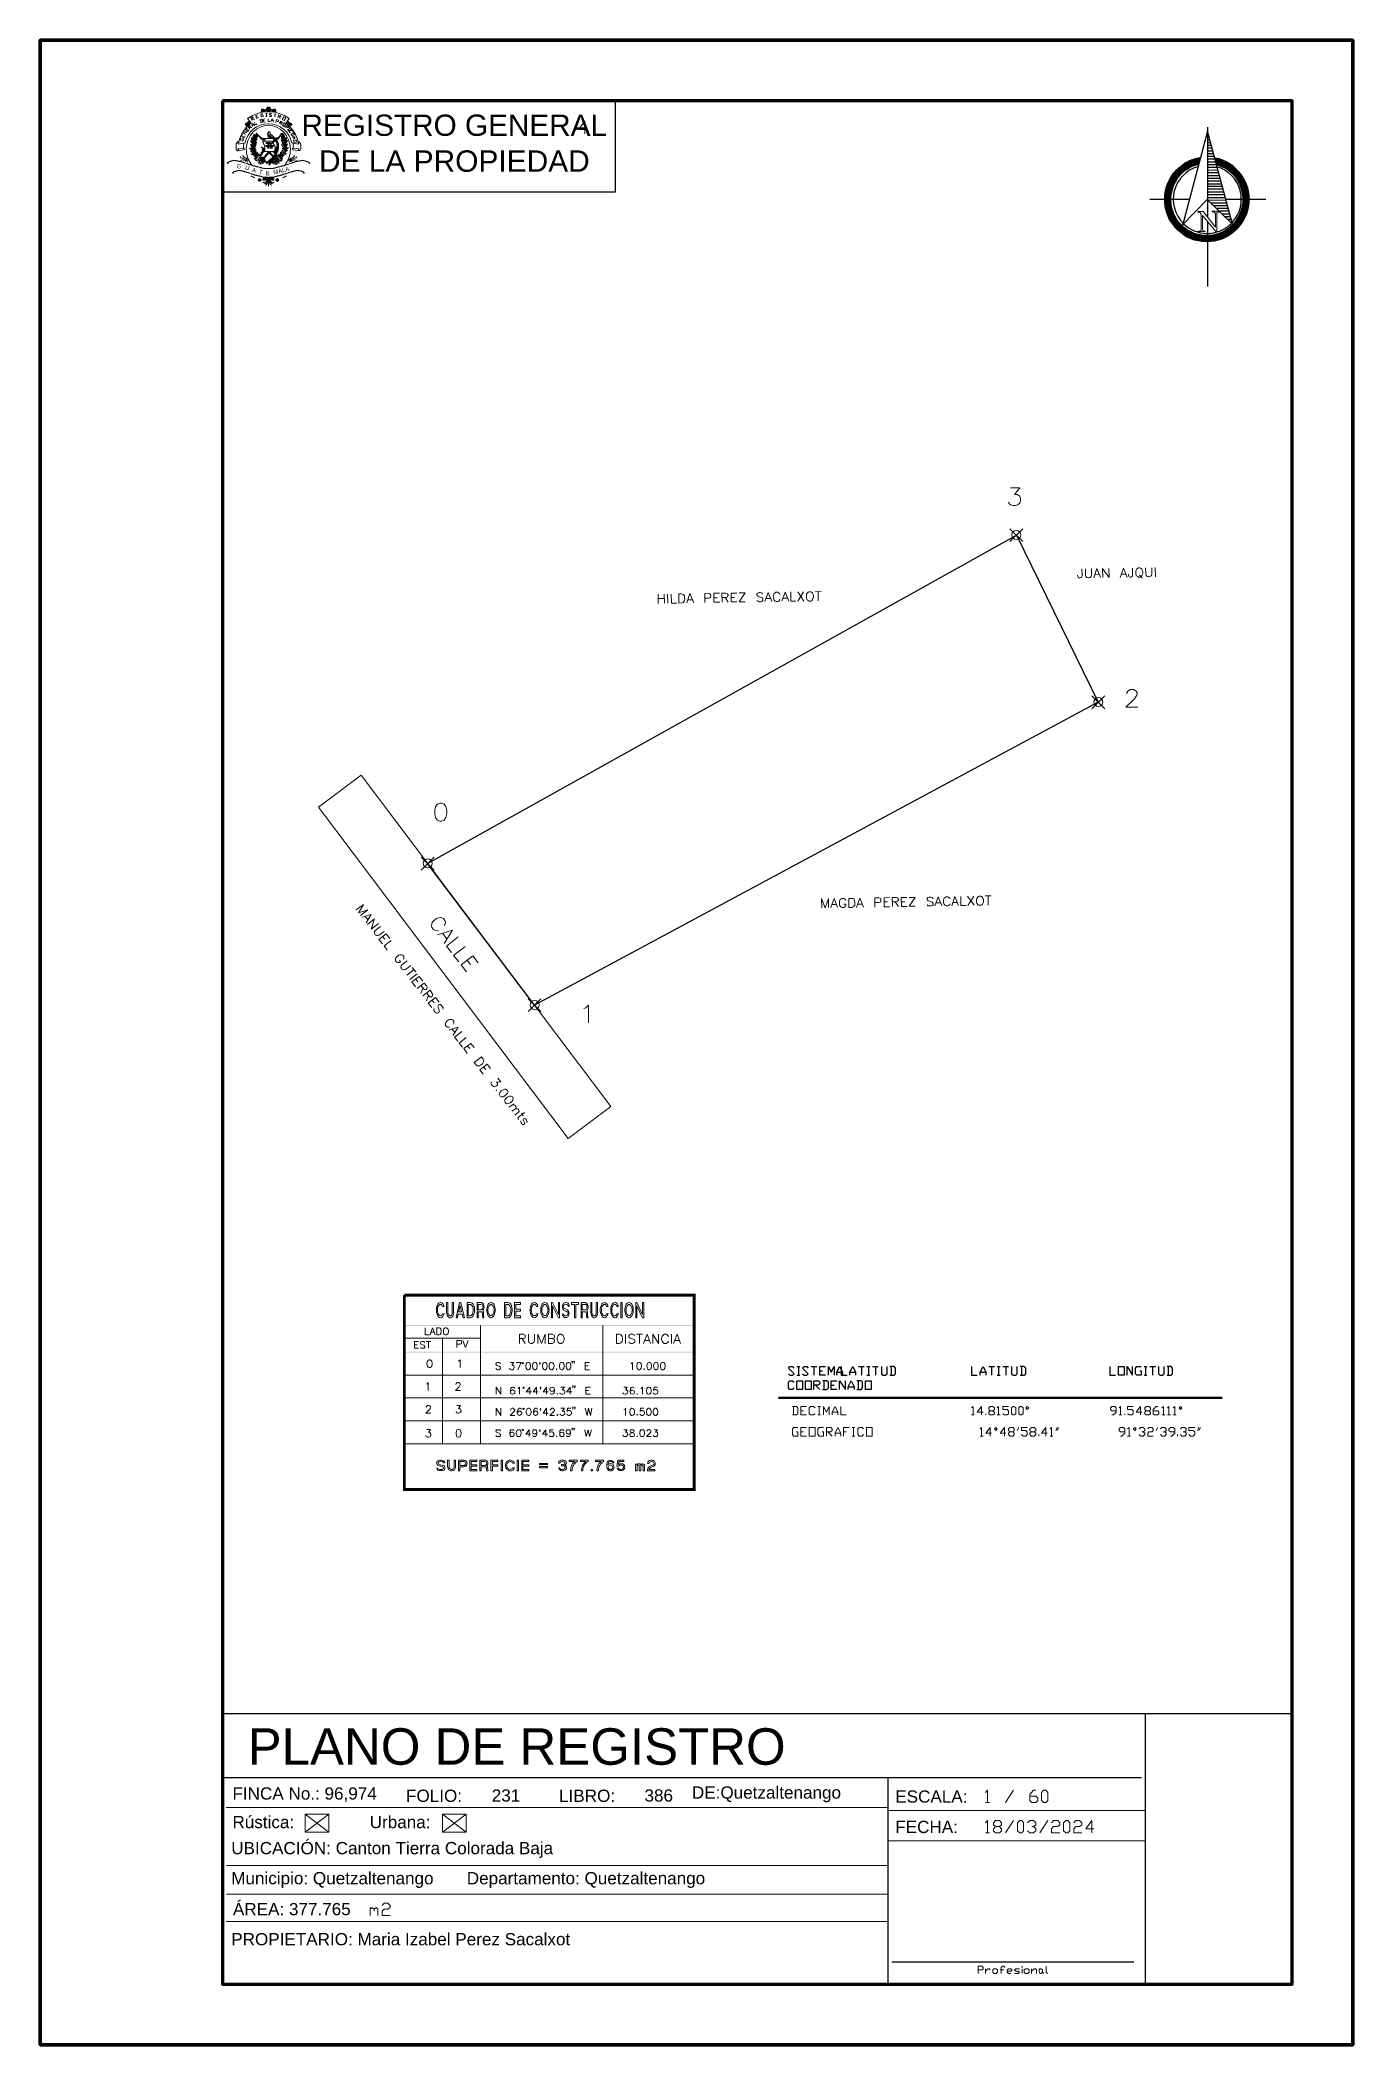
# Model space of a CAD drawing. Header units: millimetres. Extents: x 2290 to 2376, y 1743 to 1875.
import ezdxf

# ---------------------------------------------------------------- set-up
doc = ezdxf.new("R2010")
doc.units = ezdxf.units.MM
for name, color, linetype in [('PDF_0', 7, 'Continuous'), ('PDF_CVL_CUADCON', 7, 'Continuous'), ('PDF_CVL_CUADCON_LIN', 7, 'Continuous'), ('PDF_CVL_CUADCON_TIT', 7, 'Continuous'), ('PDF_CVL_CUADCON_TX', 7, 'Continuous'), ('PDF_CVL_PUNTO', 7, 'Continuous'), ('PDF_CVL_PUNTO_NUM', 7, 'Continuous'), ('PDF_FORMATO', 7, 'Continuous'), ('PDF_Text', 7, 'Continuous'), ('PDF_TEXTO FIJO', 7, 'Continuous')]:
    doc.layers.add(name, color=color, linetype=linetype)
doc.styles.add('PDF Arial-BoldMT', font='arial.ttf')
doc.styles.add('PDF ArialMT', font='arial.ttf')
doc.styles.add('PDF TimesNewRomanPS-BoldMT', font='arial.ttf')

msp = doc.modelspace()

# ---------------------------------------------------------------- texts
at = {"layer": 'PDF_Text', "attachment_point": 4}
for s, insert, char_height, style in [('REGISTRO GENERAL', (2306.74, 1869.33), 1.4002, 'PDF Arial-BoldMT'), ('DE LA PROPIEDAD', (2307.89, 1866.97), 1.4083, 'PDF Arial-BoldMT'), ('G', (2302.47, 1866.64), 0.281, 'PDF TimesNewRomanPS-BoldMT'), ('E', (2304.4, 1866.19), 0.28, 'PDF TimesNewRomanPS-BoldMT'), ('PLANO DE REGISTRO', (2303.2, 1762.61), 2.4003, 'PDF ArialMT'), ('FINCA No.: 96,974', (2302.2, 1759.46), 0.8048, 'PDF Arial-BoldMT'), ('FOLIO:', (2313.62, 1759.38), 0.805, 'PDF Arial-BoldMT'), ('231', (2319.26, 1759.4), 0.805, 'PDF ArialMT'), ('LIBRO:', (2323.69, 1759.38), 0.805, 'PDF Arial-BoldMT'), ('386', (2329.31, 1759.4), 0.805, 'PDF ArialMT'), ('DE:Quetzaltenango', (2332.43, 1759.48), 0.8048, 'PDF Arial-BoldMT'), ('ESCALA:', (2345.81, 1759.33), 0.805, 'PDF Arial-BoldMT'), ('Rústica:', (2302.2, 1757.65), 0.805, 'PDF Arial-BoldMT'), ('Urbana:', (2311.23, 1757.65), 0.805, 'PDF Arial-BoldMT'), ('FECHA:', (2345.81, 1757.33), 0.805, 'PDF Arial-BoldMT'), ('UBICACIÓN: Canton Tierra Colorada Baja', (2302.12, 1755.82), 0.8048, 'PDF Arial-BoldMT'), ('Municipio: Quetzaltenango       Departamento: Quetzaltenango', (2302.12, 1753.84), 0.8048, 'PDF Arial-BoldMT'), ('ÁREA: 377.765', (2302.23, 1751.92), 0.8048, 'PDF Arial-BoldMT'), ('PROPIETARIO: Maria Izabel Perez Sacalxot', (2302.12, 1749.94), 0.8048, 'PDF Arial-BoldMT')]:
    msp.add_mtext(s, dxfattribs=dict(at, insert=insert, char_height=char_height, style=style))
at = {"layer": 'PDF_Text', "char_height": 0.281, "attachment_point": 4, "style": 'PDF TimesNewRomanPS-BoldMT'}
for s, insert, rotation in [('U', (2303.04, 1866.58), 342.6476), ('A', (2303.5, 1866.43), 342.6459), ('T', (2303.95, 1866.29), 345.0691), ('MALA', (2304.89, 1866.23), 13.2659)]:
    msp.add_mtext(s, dxfattribs=dict(at, insert=insert, rotation=rotation))

# ---------------------------------------------------------------- hatches: boundary and pattern name
at = {"layer": 'PDF_0', "transparency": 33554559}
msp.add_hatch(color=256, dxfattribs=at).paths.add_polyline_path([(2366.38, 1868.89), (2366.36, 1868.91), (2366.35, 1868.93), (2366.33, 1868.91), (2366.31, 1868.89), (2366.33, 1868.88), (2366.35, 1868.86), (2366.36, 1868.88)])

# ---------------------------------------------------------------- linework, layer by layer
at = {"layer": 'PDF_0', "lineweight": 70}
for points in [[(2289.54, 1742.99), (2289.54, 1874.94), (2375.92, 1874.94), (2375.92, 1742.99), (2289.54, 1742.99), (2375.92, 1742.99), (2375.92, 1874.94), (2289.54, 1874.94)], [(2301.54, 1870.94), (2301.54, 1746.99), (2371.92, 1746.99), (2371.92, 1870.94)]]:
    msp.add_lwpolyline(points, close=True, dxfattribs=at)
at = {"layer": 'PDF_0', "lineweight": 9}
msp.add_lwpolyline([(2306.1, 1868.17), (2306.55, 1868.1), (2306.47, 1868.42), (2306.35, 1868.72), (2306.18, 1869.01), (2305.96, 1869.27), (2305.72, 1869.47), (2305.93, 1869.79), (2305.62, 1869.98), (2305.28, 1870.11), (2304.93, 1870.22), (2304.57, 1870.23), (2304.2, 1870.22), (2303.84, 1870.11), (2303.52, 1869.98), (2303.2, 1869.79), (2303.42, 1869.47), (2303.17, 1869.27), (2302.96, 1869.01), (2302.79, 1868.72), (2302.66, 1868.42), (2302.59, 1868.1), (2303.03, 1868.17, -0.825154)], format="xyb", close=True, dxfattribs=at)
for points in [[(2303.5, 1869.64), (2303.4, 1869.81), (2303.5, 1869.88), (2303.56, 1869.86), (2303.57, 1869.83), (2303.56, 1869.79), (2303.45, 1869.72)], [(2303.93, 1869.84), (2303.79, 1869.79), (2303.73, 1869.98), (2303.88, 1870.03)], [(2303.76, 1869.88), (2303.83, 1869.91)], [(2304.18, 1870), (2304.22, 1870), (2304.23, 1869.91), (2304.13, 1869.89), (2304.08, 1869.91), (2304.06, 1870.05), (2304.1, 1870.08), (2304.2, 1870.1)], [(2304.3, 1870.33), (2304.3, 1870.35), (2304.28, 1870.35), (2304.27, 1870.35), (2304.25, 1870.35), (2304.25, 1870.37), (2304.23, 1870.37), (2304.22, 1870.37), (2304.22, 1870.38), (2304.2, 1870.38), (2304.18, 1870.38), (2304.17, 1870.38), (2304.15, 1870.38), (2304.13, 1870.38), (2304.13, 1870.37), (2304.13, 1870.35), (2304.11, 1870.35), (2304.11, 1870.37), (2304.11, 1870.38), (2304.11, 1870.4), (2304.13, 1870.4), (2304.15, 1870.4), (2304.17, 1870.4), (2304.18, 1870.4), (2304.2, 1870.4), (2304.22, 1870.4), (2304.22, 1870.38), (2304.23, 1870.38), (2304.23, 1870.37), (2304.25, 1870.37), (2304.27, 1870.37), (2304.27, 1870.35)], [(2304.4, 1870.11), (2304.49, 1870.11)], [(2304.4, 1869.91), (2304.49, 1869.91)], [(2304.44, 1870.11), (2304.44, 1869.91)], [(2304.62, 1869.94), (2304.66, 1869.91), (2304.72, 1869.91), (2304.78, 1869.94), (2304.62, 1870.08), (2304.66, 1870.11), (2304.72, 1870.11), (2304.78, 1870.08)], [(2304.83, 1870.33), (2304.84, 1870.35), (2304.86, 1870.35), (2304.88, 1870.35), (2304.89, 1870.35), (2304.89, 1870.37), (2304.91, 1870.37), (2304.93, 1870.37), (2304.93, 1870.38), (2304.95, 1870.38), (2304.96, 1870.38), (2304.98, 1870.38), (2305, 1870.38), (2305, 1870.37), (2305, 1870.35), (2305.01, 1870.35), (2305.01, 1870.37), (2305.03, 1870.37), (2305.03, 1870.38), (2305.03, 1870.4), (2305.01, 1870.4), (2305, 1870.4), (2304.98, 1870.4), (2304.96, 1870.4), (2304.95, 1870.4), (2304.93, 1870.4), (2304.93, 1870.38), (2304.91, 1870.38), (2304.89, 1870.38), (2304.89, 1870.37), (2304.88, 1870.37), (2304.88, 1870.35), (2304.86, 1870.35)], [(2304.93, 1870.1), (2305.08, 1870.06)], [(2305.01, 1870.08), (2304.98, 1869.89)], [(2305.18, 1869.84), (2305.25, 1870.03), (2305.37, 1869.98), (2305.39, 1869.94), (2305.39, 1869.91), (2305.33, 1869.89), (2305.22, 1869.93)], [(2305.27, 1869.93), (2305.33, 1869.79)], [(2302.83, 1868.42), (2302.84, 1868.45), (2302.93, 1868.44), (2302.91, 1868.33), (2302.86, 1868.3), (2302.74, 1868.33), (2302.73, 1868.37), (2302.76, 1868.49)], [(2303.03, 1868.64), (2302.96, 1868.5), (2302.79, 1868.59), (2302.86, 1868.72)], [(2302.88, 1868.56), (2302.91, 1868.61)], [(2303.06, 1868.72), (2302.91, 1868.81), (2303.15, 1868.86), (2302.98, 1868.94)], [(2303.3, 1869.03), (2303.2, 1868.93), (2303.06, 1869.05), (2303.17, 1869.16)], [(2303.18, 1869.45), (2303.18, 1869.44), (2303.18, 1869.42), (2303.2, 1869.42), (2303.2, 1869.4), (2303.22, 1869.4), (2303.23, 1869.4), (2303.23, 1869.42), (2303.25, 1869.42), (2303.25, 1869.44), (2303.25, 1869.45), (2303.23, 1869.45), (2303.23, 1869.47), (2303.22, 1869.47), (2303.23, 1869.47), (2303.25, 1869.47), (2303.25, 1869.45), (2303.27, 1869.45), (2303.27, 1869.44), (2303.28, 1869.44), (2303.28, 1869.42), (2303.28, 1869.4), (2303.27, 1869.4), (2303.27, 1869.39), (2303.25, 1869.39), (2303.25, 1869.37), (2303.23, 1869.37), (2303.22, 1869.37), (2303.2, 1869.37), (2303.2, 1869.39), (2303.18, 1869.39), (2303.18, 1869.4), (2303.17, 1869.4), (2303.17, 1869.39), (2303.17, 1869.37), (2303.17, 1869.35), (2303.17, 1869.33), (2303.17, 1869.32), (2303.17, 1869.3), (2303.17, 1869.28), (2303.17, 1869.27), (2303.15, 1869.27), (2303.15, 1869.25), (2303.13, 1869.25), (2303.13, 1869.27), (2303.13, 1869.28), (2303.13, 1869.3), (2303.13, 1869.32), (2303.12, 1869.32), (2303.12, 1869.33), (2303.12, 1869.35), (2303.13, 1869.35), (2303.13, 1869.37), (2303.13, 1869.39), (2303.15, 1869.39)], [(2303.13, 1869), (2303.18, 1869.05)], [(2303.15, 1869.25), (2303.15, 1869.27), (2303.17, 1869.27), (2303.18, 1869.27), (2303.18, 1869.28), (2303.2, 1869.28), (2303.2, 1869.3), (2303.22, 1869.3), (2303.22, 1869.32), (2303.22, 1869.33), (2303.22, 1869.35), (2303.22, 1869.37), (2303.22, 1869.39)], [(2303.18, 1869.4), (2303.18, 1869.39), (2303.2, 1869.39), (2303.2, 1869.37), (2303.2, 1869.35), (2303.2, 1869.33), (2303.2, 1869.32), (2303.2, 1869.3), (2303.18, 1869.3), (2303.17, 1869.3), (2303.17, 1869.32)], [(2303.35, 1869.1), (2303.23, 1869.23), (2303.3, 1869.3), (2303.35, 1869.32), (2303.37, 1869.28), (2303.37, 1869.25), (2303.3, 1869.16)], [(2303.32, 1869.2), (2303.47, 1869.2)], [(2303.49, 1869.74), (2303.64, 1869.72)], [(2303.52, 1869.25), (2303.49, 1869.3), (2303.49, 1869.45), (2303.62, 1869.39), (2303.66, 1869.33)], [(2303.49, 1869.3), (2303.62, 1869.39)], [(2303.62, 1869.54), (2303.71, 1869.37), (2303.83, 1869.44)], [(2304.11, 1868.42), (2304.15, 1868.44), (2303.76, 1868.81), (2304.1, 1868.42)], [(2304.05, 1869.5), (2304.15, 1869.54), (2304.17, 1869.57), (2304.13, 1869.69), (2304.1, 1869.71), (2303.98, 1869.69)], [(2304.03, 1869.69), (2304.08, 1869.52)], [(2304.23, 1868.45), (2304.13, 1868.52), (2304.11, 1868.49), (2304.22, 1868.42)], [(2304.37, 1869.57), (2304.22, 1869.55), (2304.2, 1869.74), (2304.34, 1869.76)], [(2304.2, 1869.64), (2304.28, 1869.66)], [(2304.54, 1868.78), (2304.54, 1868.76), (2304.54, 1868.74), (2304.54, 1868.72), (2304.54, 1868.71), (2304.52, 1868.69), (2304.52, 1868.67), (2304.52, 1868.66), (2304.52, 1868.64), (2304.52, 1868.62), (2304.54, 1868.62), (2304.54, 1868.61), (2304.54, 1868.59), (2304.56, 1868.59), (2304.56, 1868.57), (2304.56, 1868.56), (2304.57, 1868.56), (2304.57, 1868.54), (2304.59, 1868.54), (2304.59, 1868.52), (2304.61, 1868.52), (2304.62, 1868.52), (2304.62, 1868.5), (2304.64, 1868.5), (2304.66, 1868.5), (2304.66, 1868.49), (2304.67, 1868.49), (2304.69, 1868.49), (2304.71, 1868.49), (2304.72, 1868.49), (2304.74, 1868.49), (2304.76, 1868.49), (2304.78, 1868.49), (2304.79, 1868.49)], [(2304.54, 1869.77), (2304.54, 1869.59), (2304.69, 1869.59)], [(2304.54, 1868.86), (2304.54, 1868.88), (2304.54, 1868.89), (2304.56, 1868.89), (2304.56, 1868.91), (2304.57, 1868.91), (2304.59, 1868.91), (2304.61, 1868.91), (2304.62, 1868.91), (2304.64, 1868.91), (2304.64, 1868.89), (2304.66, 1868.89), (2304.66, 1868.88), (2304.67, 1868.88), (2304.67, 1868.86), (2304.67, 1868.84)], [(2304.54, 1868.83), (2304.54, 1868.84), (2304.54, 1868.86), (2304.54, 1868.88), (2304.56, 1868.88), (2304.57, 1868.89), (2304.59, 1868.89), (2304.61, 1868.89), (2304.62, 1868.89), (2304.62, 1868.88), (2304.64, 1868.88), (2304.66, 1868.88), (2304.66, 1868.86), (2304.67, 1868.86), (2304.67, 1868.84), (2304.67, 1868.83), (2304.67, 1868.81), (2304.67, 1868.79), (2304.67, 1868.78), (2304.67, 1868.76), (2304.69, 1868.76), (2304.69, 1868.74), (2304.71, 1868.74), (2304.72, 1868.74), (2304.72, 1868.72), (2304.74, 1868.72), (2304.74, 1868.71), (2304.76, 1868.71), (2304.78, 1868.69), (2304.79, 1868.67), (2304.81, 1868.66), (2304.83, 1868.66), (2304.83, 1868.64), (2304.84, 1868.64), (2304.86, 1868.62), (2304.88, 1868.61), (2304.89, 1868.59), (2304.91, 1868.57), (2304.93, 1868.57), (2304.93, 1868.56), (2304.95, 1868.56), (2304.95, 1868.54), (2304.96, 1868.54), (2304.96, 1868.52), (2304.98, 1868.52), (2304.98, 1868.5), (2305, 1868.5), (2305, 1868.49), (2305.01, 1868.49), (2305.01, 1868.47), (2305.03, 1868.47), (2305.03, 1868.45), (2305.05, 1868.45), (2305.05, 1868.44), (2305.06, 1868.42), (2305.08, 1868.4), (2305.1, 1868.39), (2305.1, 1868.37), (2305.11, 1868.37), (2305.11, 1868.35), (2305.11, 1868.33), (2305.13, 1868.33), (2305.13, 1868.32), (2305.15, 1868.3), (2305.15, 1868.28), (2305.17, 1868.27), (2305.17, 1868.25), (2305.17, 1868.23), (2305.18, 1868.23), (2305.18, 1868.22), (2305.18, 1868.2), (2305.2, 1868.18), (2305.2, 1868.17), (2305.2, 1868.15), (2305.2, 1868.13), (2305.22, 1868.11), (2305.22, 1868.1), (2305.22, 1868.08), (2305.22, 1868.06), (2305.22, 1868.05), (2305.22, 1868.03), (2305.22, 1868.01), (2305.23, 1868), (2305.23, 1867.98), (2305.23, 1867.96), (2305.23, 1867.95), (2305.23, 1867.93), (2305.23, 1867.91), (2305.23, 1867.89), (2305.22, 1867.88), (2305.22, 1867.86), (2305.22, 1867.84), (2305.22, 1867.83), (2305.22, 1867.81), (2305.22, 1867.79), (2305.22, 1867.78), (2305.22, 1867.76), (2305.2, 1867.76), (2305.2, 1867.74), (2305.2, 1867.72), (2305.2, 1867.71), (2305.2, 1867.69), (2305.18, 1867.67), (2305.18, 1867.66), (2305.18, 1867.64), (2305.18, 1867.62), (2305.17, 1867.62), (2305.17, 1867.61), (2305.17, 1867.59), (2305.15, 1867.57), (2305.15, 1867.56), (2305.13, 1867.54), (2305.13, 1867.52), (2305.11, 1867.5), (2305.1, 1867.47), (2305.08, 1867.44), (2305.05, 1867.39), (2305.05, 1867.37), (2305.05, 1867.35), (2305.03, 1867.34), (2305.03, 1867.32), (2305.01, 1867.3), (2305.01, 1867.28), (2305, 1867.28), (2305, 1867.27), (2304.98, 1867.25), (2304.98, 1867.23), (2304.96, 1867.22), (2304.96, 1867.2)], [(2304.59, 1868.84), (2304.59, 1868.84)], [(2304.74, 1869.59), (2304.74, 1869.64), (2304.84, 1869.76), (2304.89, 1869.62), (2304.88, 1869.55)], [(2304.74, 1869.64), (2304.89, 1869.62)], [(2304.88, 1868.5), (2304.89, 1868.5), (2304.91, 1868.49), (2304.93, 1868.49), (2304.93, 1868.47), (2304.95, 1868.47), (2304.96, 1868.47), (2304.96, 1868.45), (2304.98, 1868.45), (2304.98, 1868.44), (2305, 1868.44), (2305, 1868.42), (2305.01, 1868.42), (2305.01, 1868.4), (2305.03, 1868.4), (2305.03, 1868.39), (2305.05, 1868.39), (2305.05, 1868.37), (2305.06, 1868.37), (2305.06, 1868.35), (2305.08, 1868.33), (2305.08, 1868.32), (2305.1, 1868.32), (2305.1, 1868.3), (2305.1, 1868.28), (2305.11, 1868.28), (2305.11, 1868.27), (2305.13, 1868.25), (2305.13, 1868.23), (2305.15, 1868.22), (2305.15, 1868.2), (2305.15, 1868.18), (2305.17, 1868.18), (2305.17, 1868.17), (2305.17, 1868.15), (2305.17, 1868.13), (2305.18, 1868.13), (2305.18, 1868.11), (2305.18, 1868.1), (2305.18, 1868.08), (2305.18, 1868.06), (2305.18, 1868.05), (2305.18, 1868.03), (2305.18, 1868.01), (2305.18, 1868), (2305.18, 1867.98), (2305.18, 1867.96), (2305.18, 1867.95), (2305.18, 1867.93), (2305.18, 1867.91), (2305.18, 1867.89), (2305.18, 1867.88), (2305.18, 1867.86), (2305.18, 1867.84), (2305.18, 1867.83), (2305.18, 1867.81), (2305.18, 1867.79), (2305.18, 1867.78), (2305.18, 1867.76), (2305.18, 1867.74), (2305.17, 1867.74), (2305.17, 1867.72), (2305.17, 1867.71), (2305.17, 1867.69), (2305.17, 1867.67), (2305.15, 1867.67), (2305.15, 1867.66), (2305.15, 1867.64), (2305.13, 1867.64), (2305.13, 1867.62), (2305.13, 1867.61), (2305.11, 1867.59), (2305.1, 1867.56), (2305.1, 1867.54), (2305.08, 1867.52), (2305.08, 1867.5), (2305.06, 1867.49), (2305.06, 1867.47), (2305.05, 1867.45), (2305.05, 1867.44), (2305.03, 1867.44), (2305.03, 1867.42), (2305.03, 1867.4), (2305.01, 1867.39), (2305.01, 1867.37), (2305, 1867.37), (2305, 1867.35), (2305, 1867.34), (2304.98, 1867.34), (2304.98, 1867.32), (2304.96, 1867.32), (2304.96, 1867.3), (2304.95, 1867.28), (2304.95, 1867.27), (2304.93, 1867.25)], [(2304.89, 1868.49), (2304.91, 1868.47), (2304.93, 1868.45), (2304.95, 1868.45), (2304.95, 1868.44), (2304.96, 1868.44), (2304.96, 1868.42), (2304.98, 1868.42), (2304.98, 1868.4), (2305, 1868.4), (2305, 1868.39), (2305.01, 1868.39), (2305.01, 1868.37), (2305.03, 1868.35), (2305.05, 1868.33), (2305.05, 1868.32), (2305.06, 1868.32), (2305.06, 1868.3), (2305.08, 1868.3), (2305.08, 1868.28), (2305.08, 1868.27), (2305.1, 1868.27), (2305.1, 1868.25), (2305.11, 1868.23), (2305.11, 1868.22), (2305.13, 1868.2), (2305.13, 1868.18), (2305.13, 1868.17), (2305.15, 1868.17), (2305.15, 1868.15), (2305.15, 1868.13), (2305.15, 1868.11), (2305.15, 1868.1), (2305.17, 1868.1), (2305.17, 1868.08), (2305.17, 1868.06), (2305.17, 1868.05), (2305.17, 1868.03), (2305.17, 1868.01), (2305.17, 1868), (2305.17, 1867.98), (2305.17, 1867.96), (2305.17, 1867.95), (2305.17, 1867.93), (2305.17, 1867.91), (2305.17, 1867.89), (2305.17, 1867.88), (2305.17, 1867.86), (2305.17, 1867.84), (2305.17, 1867.83), (2305.17, 1867.81), (2305.17, 1867.79), (2305.15, 1867.78), (2305.15, 1867.76), (2305.15, 1867.74), (2305.15, 1867.72), (2305.13, 1867.72), (2305.13, 1867.71), (2305.13, 1867.69), (2305.11, 1867.67), (2305.11, 1867.66), (2305.1, 1867.64), (2305.1, 1867.62), (2305.1, 1867.61), (2305.08, 1867.61), (2305.08, 1867.59), (2305.08, 1867.57), (2305.06, 1867.57), (2305.06, 1867.56), (2305.05, 1867.54), (2305.05, 1867.52), (2305.03, 1867.5), (2305.03, 1867.49), (2305.01, 1867.47), (2305.01, 1867.45), (2305, 1867.45), (2305, 1867.44), (2304.98, 1867.42), (2304.98, 1867.4), (2304.96, 1867.39), (2304.96, 1867.37), (2304.95, 1867.37), (2304.95, 1867.35), (2304.93, 1867.34), (2304.93, 1867.32), (2304.91, 1867.32), (2304.91, 1867.3), (2304.89, 1867.3), (2304.89, 1867.28)], [(2305.05, 1869.52), (2305.1, 1869.71), (2305.22, 1869.67), (2305.23, 1869.64), (2305.23, 1869.61), (2305.18, 1869.59), (2305.08, 1869.61)], [(2305.05, 1868.45), (2305.13, 1868.52), (2305.15, 1868.5), (2305.06, 1868.42)], [(2305.15, 1868.42), (2305.13, 1868.44), (2305.33, 1868.64)], [(2305.15, 1868.45), (2305.13, 1868.49)], [(2305.33, 1868.61), (2305.18, 1868.42)], [(2305.28, 1869.45), (2305.37, 1869.61), (2305.47, 1869.55), (2305.49, 1869.5), (2305.47, 1869.49), (2305.42, 1869.47), (2305.32, 1869.54)], [(2305.35, 1869.5), (2305.4, 1869.37)], [(2305.35, 1868.66), (2305.39, 1868.69)], [(2305.4, 1868.67), (2305.37, 1868.66)], [(2305.44, 1868.74), (2305.52, 1868.81), (2305.44, 1868.72)], [(2305.59, 1868.35), (2305.57, 1868.54), (2305.59, 1868.67)], [(2305.67, 1869.18), (2305.79, 1869.33), (2305.88, 1869.25), (2305.89, 1869.22), (2305.88, 1869.18), (2305.83, 1869.18), (2305.74, 1869.25)], [(2305.83, 1869.05), (2305.88, 1869)], [(2305.98, 1869.32), (2305.96, 1869.32), (2305.96, 1869.3), (2305.94, 1869.3), (2305.93, 1869.3), (2305.93, 1869.32), (2305.93, 1869.33), (2305.93, 1869.35), (2305.93, 1869.37), (2305.94, 1869.37), (2305.94, 1869.39), (2305.96, 1869.39), (2305.96, 1869.4), (2305.96, 1869.39), (2305.94, 1869.39), (2305.93, 1869.39), (2305.93, 1869.37), (2305.91, 1869.37), (2305.89, 1869.37), (2305.88, 1869.37), (2305.88, 1869.39), (2305.86, 1869.39), (2305.86, 1869.4), (2305.86, 1869.42), (2305.86, 1869.44), (2305.86, 1869.45), (2305.88, 1869.45), (2305.88, 1869.47), (2305.89, 1869.47), (2305.91, 1869.47), (2305.89, 1869.47), (2305.89, 1869.45), (2305.89, 1869.44), (2305.89, 1869.42), (2305.91, 1869.42), (2305.91, 1869.4), (2305.93, 1869.4), (2305.93, 1869.42), (2305.94, 1869.42), (2305.94, 1869.44), (2305.96, 1869.44), (2305.96, 1869.45)], [(2305.98, 1869.15), (2305.86, 1869.01)], [(2305.98, 1869.25), (2305.98, 1869.27), (2305.96, 1869.27), (2305.96, 1869.28), (2305.94, 1869.28), (2305.94, 1869.3), (2305.93, 1869.3), (2305.93, 1869.32), (2305.91, 1869.32), (2305.91, 1869.33), (2305.91, 1869.35), (2305.91, 1869.37), (2305.93, 1869.37), (2305.93, 1869.39)], [(2306, 1868.84), (2305.91, 1868.94), (2306.05, 1869.06), (2306.15, 1868.94)], [(2305.96, 1869.4), (2305.96, 1869.39), (2305.98, 1869.39), (2305.98, 1869.37), (2305.98, 1869.35), (2305.98, 1869.33), (2305.98, 1869.32), (2305.96, 1869.3), (2305.96, 1869.28), (2305.98, 1869.28), (2305.98, 1869.27), (2305.98, 1869.25), (2306, 1869.25), (2306.01, 1869.25), (2306, 1869.25), (2306, 1869.27), (2306, 1869.28), (2306, 1869.3), (2306.01, 1869.3), (2306.01, 1869.32), (2306.01, 1869.33), (2306.01, 1869.35), (2306.01, 1869.37), (2306, 1869.37), (2306, 1869.39)], [(2305.96, 1869.18), (2306.01, 1869.13)], [(2305.98, 1869.01), (2306.03, 1868.94)], [(2306.03, 1868.76), (2306.08, 1868.67), (2306.13, 1868.66), (2306.25, 1868.71), (2306.25, 1868.76), (2306.2, 1868.84)], [(2306.22, 1868.83), (2306.05, 1868.72)], [(2306.13, 1868.56), (2306.2, 1868.59), (2306.33, 1868.56), (2306.25, 1868.45), (2306.2, 1868.42)], [(2306.2, 1868.59), (2306.25, 1868.45)], [(2302.54, 1867.66), (2302.93, 1867.72), (2302.95, 1867.72), (2302.96, 1867.72), (2302.96, 1867.74), (2302.98, 1867.74), (2302.98, 1867.76), (2302.98, 1867.78), (2302.98, 1867.79), (2302.98, 1867.81), (2302.98, 1867.83), (2302.96, 1867.83), (2302.96, 1867.84), (2302.95, 1867.84), (2302.54, 1867.79), (2302.56, 1867.79), (2302.56, 1867.78), (2302.57, 1867.78), (2302.57, 1867.76), (2302.59, 1867.76), (2302.59, 1867.74), (2302.59, 1867.72), (2302.59, 1867.71), (2302.57, 1867.71), (2302.57, 1867.69), (2302.57, 1867.67), (2302.56, 1867.67), (2302.54, 1867.67), (2302.54, 1867.66), (2302.52, 1867.66), (2302.52, 1867.67), (2302.51, 1867.67), (2302.49, 1867.67), (2302.49, 1867.69), (2302.47, 1867.69), (2302.47, 1867.71), (2302.47, 1867.72), (2302.45, 1867.72), (2302.45, 1867.74), (2302.45, 1867.76), (2302.45, 1867.78), (2302.45, 1867.79), (2302.44, 1867.79), (2302.44, 1867.81), (2302.44, 1867.83), (2302.44, 1867.84), (2302.44, 1867.86), (2302.44, 1867.88), (2302.44, 1867.89), (2302.44, 1867.91), (2302.44, 1867.93), (2302.44, 1867.95), (2302.44, 1867.96), (2302.44, 1867.98), (2302.44, 1868), (2302.45, 1868.01), (2302.45, 1868.03), (2302.45, 1868.05), (2302.45, 1868.06), (2302.45, 1868.08), (2302.45, 1868.1), (2302.45, 1868.11), (2302.47, 1868.11), (2302.47, 1868.13), (2302.47, 1868.15), (2302.47, 1868.17), (2302.49, 1868.17), (2302.49, 1868.18), (2302.49, 1868.2), (2302.51, 1868.2), (2302.51, 1868.22), (2302.51, 1868.23), (2302.52, 1868.23), (2302.52, 1868.25), (2302.59, 1868.1)], [(2302.52, 1868.25), (2302.62, 1868.27)], [(2302.67, 1867.27), (2302.67, 1867.27)], [(2303.76, 1867.34), (2303.73, 1867.72)], [(2303.89, 1867.3), (2303.73, 1867.1), (2303.73, 1867.05), (2303.74, 1867.03)], [(2303.86, 1867.05), (2304.08, 1867.37), (2304.18, 1867.5), (2304.27, 1867.61)], [(2304.05, 1867.42), (2303.96, 1867.34)], [(2304.06, 1867.35), (2304.01, 1867.39)], [(2304.06, 1867.5), (2304.18, 1867.62)], [(2304.18, 1867.5), (2304.11, 1867.56)], [(2304.13, 1868.45), (2304.13, 1868.47)], [(2304.13, 1867.54), (2304.22, 1867.61)], [(2304.15, 1868.44), (2304.15, 1868.45)], [(2304.3, 1868.37), (2304.3, 1868.39), (2304.28, 1868.39), (2304.28, 1868.4), (2304.27, 1868.4), (2304.25, 1868.4), (2304.25, 1868.39), (2304.25, 1868.37), (2304.23, 1868.37), (2304.23, 1868.35), (2304.23, 1868.33), (2304.25, 1868.33), (2304.25, 1868.32), (2304.25, 1868.3), (2304.27, 1868.3), (2304.28, 1868.3), (2304.3, 1868.3), (2304.32, 1868.3), (2304.32, 1868.32), (2304.34, 1868.32), (2304.34, 1868.33), (2304.34, 1868.35), (2304.34, 1868.37), (2304.34, 1868.39), (2304.34, 1868.4), (2304.34, 1868.42), (2304.34, 1868.44), (2304.32, 1868.44), (2304.32, 1868.45), (2304.3, 1868.47), (2304.28, 1868.47), (2304.27, 1868.47), (2304.25, 1868.47), (2304.25, 1868.45), (2304.23, 1868.45), (2304.23, 1868.44), (2304.22, 1868.44), (2304.22, 1868.42), (2304.2, 1868.4), (2304.2, 1868.39), (2304.2, 1868.37), (2304.2, 1868.35), (2304.2, 1868.33), (2304.2, 1868.32), (2304.2, 1868.3), (2304.2, 1868.28), (2304.2, 1868.27), (2304.2, 1868.25), (2304.2, 1868.23), (2304.22, 1868.23), (2304.22, 1868.22), (2304.22, 1868.2), (2304.22, 1868.18), (2304.23, 1868.18), (2304.23, 1868.17), (2304.23, 1868.15), (2304.25, 1868.15), (2304.25, 1868.13), (2304.25, 1868.11), (2304.27, 1868.1), (2304.27, 1868.08), (2304.28, 1868.06), (2304.28, 1868.05), (2304.28, 1868.03), (2304.3, 1868.03), (2304.3, 1868.01), (2304.3, 1868), (2304.32, 1868), (2304.32, 1867.98), (2304.32, 1867.96), (2304.32, 1867.95), (2304.34, 1867.93), (2304.34, 1867.91), (2304.34, 1867.89), (2304.34, 1867.88), (2304.34, 1867.86), (2304.34, 1867.84), (2304.34, 1867.83), (2304.34, 1867.81), (2304.34, 1867.79), (2304.34, 1867.78), (2304.34, 1867.76), (2304.34, 1867.74), (2304.34, 1867.72), (2304.34, 1867.71), (2304.32, 1867.71), (2304.32, 1867.69), (2304.32, 1867.67), (2304.32, 1867.66), (2304.32, 1867.64), (2304.3, 1867.64), (2304.3, 1867.62), (2304.28, 1867.62), (2304.28, 1867.61), (2304.27, 1867.61), (2304.25, 1867.61), (2304.23, 1867.61), (2304.22, 1867.61), (2304.22, 1867.62), (2304.2, 1867.62), (2304.18, 1867.62), (2304.18, 1867.64), (2304.17, 1867.66), (2304.17, 1867.67), (2304.17, 1867.69), (2304.17, 1867.71), (2304.17, 1867.72), (2304.17, 1867.74), (2304.17, 1867.76), (2304.18, 1867.76), (2304.18, 1867.78), (2304.2, 1867.78), (2304.2, 1867.79), (2304.22, 1867.79), (2304.23, 1867.79), (2304.25, 1867.79), (2304.25, 1867.78), (2304.27, 1867.78), (2304.27, 1867.76), (2304.28, 1867.76), (2304.28, 1867.74), (2304.28, 1867.72), (2304.28, 1867.71), (2304.28, 1867.69), (2304.28, 1867.67), (2304.28, 1867.66), (2304.27, 1867.66), (2304.27, 1867.64), (2304.25, 1867.64), (2304.23, 1867.64), (2304.22, 1867.64), (2304.22, 1867.66), (2304.22, 1867.67), (2304.2, 1867.67), (2304.2, 1867.69), (2304.2, 1867.71), (2304.22, 1867.71), (2304.22, 1867.72), (2304.23, 1867.72), (2304.23, 1867.71), (2304.25, 1867.71), (2304.25, 1867.69), (2304.25, 1867.67)], [(2304.23, 1867.79), (2304.34, 1867.79)], [(2304.28, 1868.47), (2304.86, 1868.47), (2304.88, 1868.47), (2304.89, 1868.47), (2304.89, 1868.45), (2304.91, 1868.45), (2304.91, 1868.44), (2304.91, 1868.42), (2304.93, 1868.42), (2304.93, 1868.4), (2304.93, 1868.39), (2304.93, 1868.37), (2304.93, 1868.35), (2304.93, 1868.33), (2304.91, 1868.33), (2304.91, 1868.32), (2304.91, 1868.3), (2304.89, 1868.3), (2304.88, 1868.3), (2304.28, 1868.3)], [(2304.39, 1867.95), (2304.4, 1867.93), (2304.42, 1867.93), (2304.42, 1867.95), (2304.39, 1867.98), (2304.39, 1868), (2304.4, 1868), (2304.42, 1867.98)], [(2304.4, 1868.2), (2304.42, 1868.13), (2304.45, 1868.13)], [(2304.49, 1867.93), (2304.45, 1867.93), (2304.44, 1868), (2304.47, 1868)], [(2304.44, 1867.96), (2304.45, 1867.96)], [(2304.45, 1868.2), (2304.47, 1868.2), (2304.49, 1868.13), (2304.47, 1868.13)], [(2304.5, 1867.93), (2304.49, 1868), (2304.52, 1868), (2304.52, 1867.98), (2304.52, 1867.96), (2304.49, 1867.96)], [(2304.5, 1867.83), (2304.54, 1867.83), (2304.54, 1867.88), (2304.52, 1867.89), (2304.49, 1867.89)], [(2304.86, 1867.25), (2304.86, 1867.23), (2304.84, 1867.23), (2304.84, 1867.22), (2304.83, 1867.22), (2304.83, 1867.2), (2304.81, 1867.2), (2304.81, 1867.18), (2304.79, 1867.18), (2304.78, 1867.17), (2304.76, 1867.15), (2304.74, 1867.15), (2304.74, 1867.13), (2304.72, 1867.13), (2304.72, 1867.11), (2304.71, 1867.11), (2304.71, 1867.1), (2304.69, 1867.08), (2304.67, 1867.08), (2304.66, 1867.06), (2304.64, 1867.05), (2304.62, 1867.03), (2304.61, 1867.03), (2304.61, 1867.01), (2304.59, 1867.01), (2304.59, 1867), (2304.57, 1867), (2304.57, 1866.98), (2304.56, 1866.98), (2304.56, 1866.96), (2304.54, 1866.96), (2304.52, 1866.96), (2304.52, 1866.95), (2304.5, 1866.95), (2304.5, 1866.93), (2304.49, 1866.93)], [(2304.52, 1868.17), (2304.54, 1868.18), (2304.52, 1868.2), (2304.5, 1868.2), (2304.52, 1868.13)], [(2304.5, 1868.13), (2304.54, 1868.13), (2304.54, 1868.15), (2304.52, 1868.17), (2304.5, 1868.17)], [(2304.5, 1867.89), (2304.52, 1867.83)], [(2304.52, 1868.08), (2304.52, 1868.1), (2304.54, 1868.03), (2304.52, 1868.03)], [(2304.54, 1868), (2304.57, 1868)], [(2304.61, 1868.13), (2304.56, 1868.13), (2304.56, 1868.2), (2304.59, 1868.2)], [(2304.56, 1868.17), (2304.57, 1868.17)], [(2304.56, 1868.05), (2304.57, 1868.03), (2304.59, 1868.03), (2304.59, 1868.05), (2304.59, 1868.06), (2304.59, 1868.08), (2304.56, 1868.08), (2304.56, 1868.1), (2304.59, 1868.1)], [(2304.56, 1868), (2304.57, 1867.93)], [(2304.61, 1867.83), (2304.56, 1867.83), (2304.56, 1867.89), (2304.59, 1867.89)], [(2304.56, 1867.86), (2304.57, 1867.86)], [(2304.62, 1868.13), (2304.61, 1868.2), (2304.64, 1868.2), (2304.64, 1868.18), (2304.64, 1868.17), (2304.61, 1868.17)], [(2304.62, 1868), (2304.61, 1868), (2304.62, 1867.93), (2304.61, 1867.93)], [(2304.62, 1868.17), (2304.66, 1868.13)], [(2304.69, 1867.93), (2304.64, 1867.93), (2304.64, 1868), (2304.67, 1868)], [(2304.64, 1867.96), (2304.66, 1867.96)], [(2304.66, 1868.2), (2304.69, 1868.2)], [(2304.67, 1868.1), (2304.67, 1868.03), (2304.71, 1868.03), (2304.71, 1868.05), (2304.69, 1868.08), (2304.69, 1868.1), (2304.66, 1868.1)], [(2304.66, 1867.88), (2304.67, 1867.89), (2304.67, 1867.83), (2304.69, 1867.83)], [(2304.67, 1868.2), (2304.69, 1868.13)], [(2304.71, 1867.93), (2304.69, 1868), (2304.72, 1867.95), (2304.72, 1868), (2304.74, 1867.93)], [(2304.72, 1867.86), (2304.74, 1867.84), (2304.74, 1867.83), (2304.72, 1867.83), (2304.71, 1867.83), (2304.71, 1867.84), (2304.71, 1867.86), (2304.72, 1867.86), (2304.74, 1867.86), (2304.74, 1867.88), (2304.72, 1867.89), (2304.71, 1867.89), (2304.69, 1867.88), (2304.71, 1867.86)], [(2304.76, 1868.03), (2304.72, 1868.03), (2304.71, 1868.1), (2304.76, 1868.1)], [(2304.72, 1868.13), (2304.72, 1868.15), (2304.74, 1868.2), (2304.76, 1868.15), (2304.76, 1868.13)], [(2304.72, 1868.15), (2304.76, 1868.15)], [(2304.72, 1868.06), (2304.74, 1868.06)], [(2304.78, 1867.96), (2304.79, 1867.98), (2304.78, 1867.98), (2304.78, 1868), (2304.74, 1868)], [(2304.76, 1868), (2304.76, 1867.93), (2304.79, 1867.93), (2304.79, 1867.95), (2304.78, 1867.96), (2304.76, 1867.96)], [(2304.76, 1867.88), (2304.76, 1867.89), (2304.78, 1867.89), (2304.79, 1867.88), (2304.79, 1867.86), (2304.76, 1867.86), (2304.76, 1867.84), (2304.76, 1867.83), (2304.79, 1867.83)], [(2304.78, 1868.13), (2304.81, 1868.13), (2304.81, 1868.15), (2304.81, 1868.18), (2304.79, 1868.2), (2304.78, 1868.2), (2304.79, 1868.13)], [(2304.81, 1867.93), (2304.79, 1868), (2304.83, 1868), (2304.84, 1867.98), (2304.83, 1867.96), (2304.81, 1867.96), (2304.84, 1867.93)], [(2304.81, 1867.88), (2304.81, 1867.89), (2304.83, 1867.83), (2304.84, 1867.83)], [(2304.84, 1868.25), (2304.96, 1868.39)], [(2304.84, 1868.3), (2304.84, 1868.28), (2304.84, 1868.27), (2304.84, 1868.25), (2304.84, 1868.23), (2304.86, 1868.22), (2304.86, 1868.2), (2304.86, 1868.18), (2304.86, 1868.17), (2304.88, 1868.17), (2304.88, 1868.15), (2304.88, 1868.13), (2304.89, 1868.13), (2304.89, 1868.11), (2304.91, 1868.1), (2304.91, 1868.08), (2304.93, 1868.08), (2304.93, 1868.06), (2304.95, 1868.05), (2304.95, 1868.03), (2304.96, 1868.03), (2304.96, 1868.01), (2304.96, 1868), (2304.98, 1868), (2304.98, 1867.98), (2304.98, 1867.96), (2304.98, 1867.95), (2305, 1867.95), (2305, 1867.93), (2305, 1867.91), (2305, 1867.89), (2305, 1867.88), (2305.01, 1867.86), (2305.01, 1867.84), (2305.01, 1867.83), (2305.01, 1867.81), (2305.01, 1867.79), (2305.01, 1867.78), (2305, 1867.78), (2305, 1867.76), (2305, 1867.74), (2305, 1867.72), (2305, 1867.71), (2304.98, 1867.71), (2304.98, 1867.69), (2304.98, 1867.67), (2304.96, 1867.66), (2304.96, 1867.64), (2304.95, 1867.64), (2304.95, 1867.62), (2304.93, 1867.62), (2304.93, 1867.61), (2304.91, 1867.61), (2304.89, 1867.61), (2304.88, 1867.61)], [(2304.86, 1868.18), (2305, 1868.33)], [(2304.91, 1867.93), (2304.86, 1867.93), (2304.86, 1868), (2304.89, 1868)], [(2304.86, 1867.96), (2304.88, 1867.96)], [(2304.96, 1867.5), (2304.86, 1867.61)], [(2304.91, 1868.45), (2304.93, 1868.44), (2304.95, 1868.42), (2304.96, 1868.4), (2304.98, 1868.39), (2304.98, 1868.37), (2305, 1868.37), (2305, 1868.35), (2305.01, 1868.35), (2305.01, 1868.33), (2305.03, 1868.33), (2305.03, 1868.32), (2305.05, 1868.32), (2305.05, 1868.3), (2305.06, 1868.28), (2305.06, 1868.27), (2305.08, 1868.27), (2305.08, 1868.25), (2305.08, 1868.23), (2305.1, 1868.23), (2305.1, 1868.22), (2305.1, 1868.2), (2305.11, 1868.2), (2305.11, 1868.18), (2305.11, 1868.17), (2305.13, 1868.15), (2305.13, 1868.13), (2305.13, 1868.11), (2305.13, 1868.1), (2305.13, 1868.08), (2305.15, 1868.08), (2305.15, 1868.06), (2305.15, 1868.05), (2305.15, 1868.03), (2305.15, 1868.01), (2305.15, 1868), (2305.15, 1867.98), (2305.15, 1867.96), (2305.15, 1867.95), (2305.15, 1867.93), (2305.15, 1867.91), (2305.15, 1867.89), (2305.15, 1867.88), (2305.15, 1867.86), (2305.15, 1867.84), (2305.15, 1867.83), (2305.13, 1867.83), (2305.13, 1867.81), (2305.13, 1867.79), (2305.13, 1867.78), (2305.13, 1867.76), (2305.11, 1867.76), (2305.11, 1867.74), (2305.11, 1867.72), (2305.11, 1867.71), (2305.1, 1867.71), (2305.1, 1867.69), (2305.1, 1867.67), (2305.08, 1867.67), (2305.08, 1867.66), (2305.06, 1867.64), (2305.06, 1867.62), (2305.05, 1867.62), (2305.05, 1867.61), (2305.03, 1867.59), (2305.01, 1867.57), (2305.01, 1867.56), (2305, 1867.56), (2305, 1867.54), (2304.98, 1867.54), (2304.98, 1867.52), (2304.96, 1867.5), (2304.96, 1867.49), (2304.95, 1867.47), (2304.96, 1867.49), (2304.98, 1867.5), (2305, 1867.5), (2305, 1867.52), (2305.01, 1867.52), (2305.01, 1867.54), (2305.03, 1867.54), (2305.03, 1867.56), (2305.05, 1867.56), (2305.05, 1867.57), (2305.06, 1867.57), (2305.06, 1867.59), (2305.08, 1867.59)], [(2305, 1867.54), (2304.91, 1867.61)], [(2305.01, 1867.57), (2304.95, 1867.62)], [(2305, 1867.45), (2304.96, 1867.49)], [(2305.05, 1867.54), (2305.03, 1867.56)], [(2305.27, 1867.06), (2305.06, 1867.37), (2305.05, 1867.37)], [(2305.06, 1867.35), (2305.11, 1867.39)], [(2305.08, 1867.42), (2305.18, 1867.34)], [(2305.13, 1868.44), (2305.11, 1868.47)], [(2305.4, 1867.05), (2305.45, 1867.08), (2305.45, 1867.11), (2305.23, 1867.34), (2305.2, 1867.34), (2305.17, 1867.35)], [(2305.23, 1867.3), (2305.4, 1867.1), (2305.4, 1867.05), (2305.39, 1867.03)], [(2305.44, 1867.35), (2305.47, 1867.37)], [(2305.59, 1867.71), (2305.61, 1867.84)], [(2306.61, 1867.66), (2306.2, 1867.72), (2306.18, 1867.72), (2306.17, 1867.72), (2306.17, 1867.74), (2306.17, 1867.76), (2306.15, 1867.76), (2306.15, 1867.78), (2306.15, 1867.79), (2306.15, 1867.81), (2306.15, 1867.83), (2306.17, 1867.83), (2306.18, 1867.83), (2306.18, 1867.84), (2306.2, 1867.84), (2306.59, 1867.79), (2306.57, 1867.79), (2306.57, 1867.78), (2306.55, 1867.78), (2306.55, 1867.76), (2306.55, 1867.74), (2306.55, 1867.72), (2306.55, 1867.71), (2306.55, 1867.69), (2306.57, 1867.69), (2306.57, 1867.67), (2306.59, 1867.67), (2306.61, 1867.67), (2306.61, 1867.66), (2306.62, 1867.66), (2306.62, 1867.67), (2306.64, 1867.67), (2306.64, 1867.69), (2306.66, 1867.69), (2306.66, 1867.71), (2306.67, 1867.71), (2306.67, 1867.72), (2306.67, 1867.74), (2306.69, 1867.74), (2306.69, 1867.76), (2306.69, 1867.78), (2306.69, 1867.79), (2306.69, 1867.81), (2306.69, 1867.83), (2306.69, 1867.84), (2306.69, 1867.86), (2306.69, 1867.88), (2306.69, 1867.89), (2306.69, 1867.91), (2306.69, 1867.93), (2306.69, 1867.95), (2306.69, 1867.96), (2306.69, 1867.98), (2306.69, 1868), (2306.69, 1868.01), (2306.69, 1868.03), (2306.69, 1868.05), (2306.69, 1868.06), (2306.67, 1868.06), (2306.67, 1868.08), (2306.67, 1868.1), (2306.67, 1868.11), (2306.67, 1868.13), (2306.66, 1868.13), (2306.66, 1868.15), (2306.66, 1868.17), (2306.66, 1868.18), (2306.64, 1868.18), (2306.64, 1868.2), (2306.64, 1868.22), (2306.62, 1868.22), (2306.62, 1868.23), (2306.61, 1868.25), (2306.55, 1868.1)], [(2306.22, 1868.35), (2306.25, 1868.23), (2306.28, 1868.2), (2306.4, 1868.23), (2306.42, 1868.27), (2306.4, 1868.39)], [(2306.4, 1868.35), (2306.23, 1868.3)], [(2306.47, 1867.27), (2306.47, 1867.27)], [(2306.61, 1868.25), (2306.52, 1868.27)], [(2301.86, 1866.86), (2301.86, 1866.88), (2301.88, 1866.88), (2301.9, 1866.89), (2301.91, 1866.89), (2301.91, 1866.91), (2301.93, 1866.91), (2301.95, 1866.93), (2301.96, 1866.93), (2301.98, 1866.93), (2301.98, 1866.95), (2302, 1866.95), (2302.01, 1866.95), (2302.01, 1866.96), (2302.03, 1866.96), (2302.05, 1866.96), (2302.06, 1866.98), (2302.08, 1866.98), (2302.1, 1866.98), (2302.12, 1866.98), (2302.13, 1867), (2302.15, 1867), (2302.17, 1867), (2302.18, 1867), (2302.2, 1867), (2302.22, 1867), (2302.23, 1867), (2302.25, 1867.01), (2302.27, 1867.01), (2302.29, 1867.01), (2302.3, 1867.01), (2302.32, 1867.01), (2302.34, 1867.01), (2302.35, 1867.01), (2302.37, 1867.01), (2302.39, 1867.01), (2302.4, 1867.01), (2302.42, 1867), (2302.44, 1867), (2302.45, 1867), (2302.47, 1867), (2302.49, 1867), (2302.51, 1867), (2302.52, 1867), (2302.54, 1867), (2302.56, 1867), (2302.57, 1866.98), (2302.59, 1866.98), (2302.61, 1866.98), (2302.62, 1866.98), (2302.64, 1866.98), (2302.66, 1866.96), (2302.67, 1866.96), (2302.69, 1866.96), (2302.71, 1866.96), (2302.73, 1866.95), (2302.74, 1866.95), (2302.78, 1866.95), (2302.79, 1866.93), (2302.81, 1866.93), (2302.83, 1866.93), (2302.86, 1866.91), (2302.88, 1866.91), (2302.9, 1866.89), (2302.91, 1866.89), (2302.95, 1866.89), (2302.96, 1866.88), (2302.98, 1866.88), (2303, 1866.86), (2303.05, 1866.84), (2303.12, 1866.83), (2303.17, 1866.81), (2303.2, 1866.79), (2303.25, 1866.78), (2303.28, 1866.76), (2303.34, 1866.76), (2303.37, 1866.74), (2303.4, 1866.73), (2303.45, 1866.71), (2303.49, 1866.69), (2303.52, 1866.69), (2303.54, 1866.69), (2303.56, 1866.67), (2303.57, 1866.67), (2303.61, 1866.67), (2303.62, 1866.66), (2303.64, 1866.66), (2303.66, 1866.66), (2303.67, 1866.64), (2303.71, 1866.64), (2303.73, 1866.64), (2303.74, 1866.62), (2303.76, 1866.62), (2303.79, 1866.62), (2303.81, 1866.61), (2303.83, 1866.61), (2303.84, 1866.61), (2303.88, 1866.59), (2303.89, 1866.59), (2303.91, 1866.59), (2303.95, 1866.57), (2303.96, 1866.57), (2303.98, 1866.57), (2304, 1866.56), (2304.03, 1866.56), (2304.05, 1866.56), (2304.06, 1866.56), (2304.08, 1866.54), (2304.11, 1866.54), (2304.13, 1866.54), (2304.15, 1866.52), (2304.18, 1866.52), (2304.2, 1866.52), (2304.22, 1866.52), (2304.23, 1866.52), (2304.27, 1866.5), (2304.28, 1866.5), (2304.3, 1866.5), (2304.34, 1866.5), (2304.35, 1866.5), (2304.37, 1866.49), (2304.39, 1866.49), (2304.42, 1866.49), (2304.44, 1866.49), (2304.45, 1866.49), (2304.47, 1866.49), (2304.49, 1866.49), (2304.5, 1866.49), (2304.52, 1866.49), (2304.54, 1866.49), (2304.56, 1866.49), (2304.57, 1866.49), (2304.59, 1866.49), (2304.61, 1866.49), (2304.62, 1866.49), (2304.64, 1866.49), (2304.66, 1866.49), (2304.67, 1866.49), (2304.69, 1866.49), (2304.71, 1866.49), (2304.72, 1866.49), (2304.74, 1866.49), (2304.76, 1866.49), (2304.79, 1866.5), (2304.81, 1866.5), (2304.83, 1866.5), (2304.84, 1866.5), (2304.88, 1866.5), (2304.89, 1866.52), (2304.91, 1866.52), (2304.95, 1866.52), (2304.96, 1866.52), (2304.98, 1866.52), (2305, 1866.54), (2305.03, 1866.54), (2305.05, 1866.54), (2305.06, 1866.56), (2305.1, 1866.56), (2305.11, 1866.56), (2305.13, 1866.56), (2305.15, 1866.57), (2305.18, 1866.57), (2305.2, 1866.57), (2305.22, 1866.59), (2305.23, 1866.59), (2305.27, 1866.59), (2305.28, 1866.61), (2305.3, 1866.61), (2305.32, 1866.61), (2305.35, 1866.62), (2305.37, 1866.62), (2305.39, 1866.62), (2305.4, 1866.64), (2305.44, 1866.64), (2305.45, 1866.64), (2305.47, 1866.66), (2305.49, 1866.66), (2305.52, 1866.66), (2305.54, 1866.67), (2305.56, 1866.67), (2305.57, 1866.67), (2305.61, 1866.69), (2305.62, 1866.69), (2305.64, 1866.69), (2305.69, 1866.71), (2305.72, 1866.73), (2305.76, 1866.74), (2305.81, 1866.76), (2305.84, 1866.76), (2305.89, 1866.78), (2305.93, 1866.79), (2305.98, 1866.81), (2306.01, 1866.83), (2306.1, 1866.84), (2306.13, 1866.86), (2306.15, 1866.88), (2306.18, 1866.88), (2306.2, 1866.89), (2306.22, 1866.89), (2306.23, 1866.89), (2306.27, 1866.91), (2306.28, 1866.91), (2306.3, 1866.93), (2306.32, 1866.93), (2306.35, 1866.93), (2306.37, 1866.95), (2306.39, 1866.95), (2306.4, 1866.95), (2306.44, 1866.96), (2306.45, 1866.96), (2306.47, 1866.96), (2306.49, 1866.96), (2306.49, 1866.98), (2306.5, 1866.98), (2306.52, 1866.98), (2306.54, 1866.98), (2306.55, 1866.98), (2306.57, 1866.98), (2306.59, 1867), (2306.61, 1867), (2306.62, 1867), (2306.64, 1867), (2306.66, 1867), (2306.67, 1867), (2306.69, 1867), (2306.71, 1867), (2306.72, 1867.01), (2306.74, 1867.01), (2306.76, 1867.01), (2306.78, 1867.01), (2306.79, 1867.01), (2306.81, 1867.01), (2306.83, 1867.01), (2306.84, 1867.01), (2306.86, 1867.01), (2306.88, 1867.01), (2306.89, 1867), (2306.91, 1867), (2306.93, 1867), (2306.94, 1867), (2306.96, 1867), (2306.98, 1867), (2307, 1867), (2307.01, 1866.98), (2307.03, 1866.98), (2307.05, 1866.98), (2307.06, 1866.98), (2307.08, 1866.98), (2307.08, 1866.96), (2307.1, 1866.96), (2307.11, 1866.96), (2307.13, 1866.95), (2307.15, 1866.95), (2307.16, 1866.93), (2307.18, 1866.93), (2307.2, 1866.93), (2307.2, 1866.91), (2307.22, 1866.91), (2307.23, 1866.89), (2307.25, 1866.89), (2307.25, 1866.88), (2307.27, 1866.88), (2307.27, 1866.86)], [(2302.22, 1866.23), (2302.23, 1866.23), (2302.25, 1866.25), (2302.27, 1866.25), (2302.27, 1866.27), (2302.29, 1866.27), (2302.29, 1866.28), (2302.3, 1866.28), (2302.32, 1866.28), (2302.32, 1866.3), (2302.34, 1866.3), (2302.35, 1866.3), (2302.37, 1866.3), (2302.39, 1866.32), (2302.4, 1866.32), (2302.42, 1866.32), (2302.44, 1866.32), (2302.44, 1866.34), (2302.45, 1866.34), (2302.47, 1866.34), (2302.49, 1866.34), (2302.51, 1866.34), (2302.52, 1866.34), (2302.54, 1866.34), (2302.56, 1866.34), (2302.57, 1866.34), (2302.57, 1866.35), (2302.59, 1866.35), (2302.61, 1866.35), (2302.62, 1866.35), (2302.64, 1866.35), (2302.66, 1866.35), (2302.67, 1866.35), (2302.69, 1866.35), (2302.71, 1866.35), (2302.73, 1866.35), (2302.74, 1866.34), (2302.76, 1866.34), (2302.78, 1866.34), (2302.79, 1866.34), (2302.81, 1866.34), (2302.83, 1866.34), (2302.84, 1866.34), (2302.86, 1866.32), (2302.88, 1866.32), (2302.9, 1866.32), (2302.91, 1866.32), (2302.93, 1866.3), (2302.95, 1866.3), (2302.96, 1866.3), (2303, 1866.3), (2303.01, 1866.28), (2303.03, 1866.28), (2303.05, 1866.28), (2303.06, 1866.27), (2303.08, 1866.27), (2303.1, 1866.27), (2303.12, 1866.25), (2303.13, 1866.25), (2303.17, 1866.23), (2303.2, 1866.22), (2303.25, 1866.22), (2303.28, 1866.2), (2303.32, 1866.18), (2303.39, 1866.17), (2303.42, 1866.15), (2303.45, 1866.13), (2303.49, 1866.13), (2303.54, 1866.12), (2303.57, 1866.1), (2303.59, 1866.1), (2303.61, 1866.1), (2303.62, 1866.08), (2303.64, 1866.08), (2303.66, 1866.08), (2303.67, 1866.06), (2303.69, 1866.06), (2303.71, 1866.06), (2303.73, 1866.05), (2303.74, 1866.05), (2303.76, 1866.05), (2303.79, 1866.05), (2303.81, 1866.03), (2303.83, 1866.03), (2303.84, 1866.03), (2303.86, 1866.01), (2303.88, 1866.01), (2303.89, 1866.01), (2303.91, 1866), (2303.93, 1866), (2303.95, 1866), (2303.96, 1866), (2303.98, 1865.98), (2304.01, 1865.98), (2304.03, 1865.98), (2304.05, 1865.98), (2304.06, 1865.96), (2304.08, 1865.96), (2304.1, 1865.96), (2304.11, 1865.96), (2304.13, 1865.95), (2304.15, 1865.95), (2304.17, 1865.95), (2304.18, 1865.95), (2304.22, 1865.93), (2304.23, 1865.93), (2304.25, 1865.93), (2304.27, 1865.93), (2304.28, 1865.93), (2304.3, 1865.93), (2304.32, 1865.91), (2304.34, 1865.91), (2304.35, 1865.91), (2304.39, 1865.91), (2304.4, 1865.91), (2304.42, 1865.91), (2304.44, 1865.91), (2304.45, 1865.91), (2304.47, 1865.91), (2304.49, 1865.91), (2304.5, 1865.89), (2304.52, 1865.89), (2304.54, 1865.89), (2304.56, 1865.89), (2304.57, 1865.89), (2304.59, 1865.89), (2304.61, 1865.89), (2304.62, 1865.89), (2304.64, 1865.91), (2304.66, 1865.91), (2304.67, 1865.91), (2304.71, 1865.91), (2304.72, 1865.91), (2304.74, 1865.91), (2304.76, 1865.91), (2304.78, 1865.91), (2304.79, 1865.91), (2304.81, 1865.91), (2304.83, 1865.93), (2304.84, 1865.93), (2304.88, 1865.93), (2304.89, 1865.93), (2304.91, 1865.93), (2304.93, 1865.93), (2304.95, 1865.95), (2304.96, 1865.95), (2304.98, 1865.95), (2305, 1865.95), (2305.01, 1865.96), (2305.03, 1865.96), (2305.06, 1865.96), (2305.08, 1865.96), (2305.1, 1865.98), (2305.11, 1865.98), (2305.13, 1865.98), (2305.15, 1865.98), (2305.17, 1866), (2305.18, 1866), (2305.2, 1866), (2305.22, 1866), (2305.23, 1866.01), (2305.27, 1866.01), (2305.28, 1866.01), (2305.3, 1866.03), (2305.32, 1866.03), (2305.33, 1866.03), (2305.35, 1866.05), (2305.37, 1866.05), (2305.39, 1866.05), (2305.4, 1866.05), (2305.42, 1866.06), (2305.44, 1866.06), (2305.45, 1866.06), (2305.47, 1866.08), (2305.5, 1866.08), (2305.52, 1866.08), (2305.54, 1866.1), (2305.56, 1866.1), (2305.57, 1866.1), (2305.61, 1866.12), (2305.64, 1866.13), (2305.67, 1866.13), (2305.71, 1866.15), (2305.74, 1866.17), (2305.83, 1866.18), (2305.86, 1866.2), (2305.89, 1866.22), (2305.93, 1866.22), (2305.96, 1866.23), (2306, 1866.25), (2306.01, 1866.25), (2306.03, 1866.27), (2306.05, 1866.27), (2306.08, 1866.27), (2306.1, 1866.28), (2306.11, 1866.28), (2306.13, 1866.28), (2306.15, 1866.3), (2306.17, 1866.3), (2306.18, 1866.3), (2306.2, 1866.3), (2306.22, 1866.32), (2306.23, 1866.32), (2306.25, 1866.32), (2306.27, 1866.32), (2306.28, 1866.34), (2306.3, 1866.34), (2306.32, 1866.34), (2306.33, 1866.34), (2306.35, 1866.34), (2306.37, 1866.34), (2306.39, 1866.34), (2306.4, 1866.34), (2306.4, 1866.35), (2306.42, 1866.35), (2306.44, 1866.35), (2306.45, 1866.35), (2306.47, 1866.35), (2306.49, 1866.35), (2306.5, 1866.35), (2306.52, 1866.35), (2306.54, 1866.35), (2306.55, 1866.35), (2306.57, 1866.34), (2306.59, 1866.34), (2306.61, 1866.34), (2306.62, 1866.34), (2306.64, 1866.34), (2306.66, 1866.34), (2306.67, 1866.34), (2306.69, 1866.34), (2306.71, 1866.32), (2306.72, 1866.32), (2306.74, 1866.32), (2306.76, 1866.32), (2306.76, 1866.3), (2306.78, 1866.3), (2306.79, 1866.3), (2306.81, 1866.3), (2306.81, 1866.28), (2306.83, 1866.28), (2306.84, 1866.28), (2306.84, 1866.27), (2306.86, 1866.27), (2306.88, 1866.27), (2306.88, 1866.25), (2306.89, 1866.25), (2306.89, 1866.23), (2306.91, 1866.23)], [(2303.1, 1866.95), (2303.18, 1867.13)], [(2303.18, 1866.91), (2303.23, 1867.06)], [(2304.37, 1865.86), (2304.37, 1865.84), (2304.35, 1865.84), (2304.35, 1865.83), (2304.35, 1865.81), (2304.35, 1865.79), (2304.37, 1865.79), (2304.39, 1865.79), (2304.39, 1865.78), (2304.39, 1865.79), (2304.4, 1865.79), (2304.42, 1865.79), (2304.42, 1865.81), (2304.42, 1865.83), (2304.4, 1865.83), (2304.4, 1865.84), (2304.42, 1865.83), (2304.42, 1865.81), (2304.44, 1865.81), (2304.44, 1865.79), (2304.44, 1865.78), (2304.42, 1865.78), (2304.42, 1865.76), (2304.42, 1865.74), (2304.4, 1865.74), (2304.39, 1865.74), (2304.37, 1865.74), (2304.35, 1865.74), (2304.35, 1865.76), (2304.34, 1865.76), (2304.34, 1865.78), (2304.34, 1865.79), (2304.34, 1865.81), (2304.32, 1865.81), (2304.3, 1865.81), (2304.3, 1865.79), (2304.28, 1865.79), (2304.28, 1865.78), (2304.27, 1865.78), (2304.27, 1865.76), (2304.25, 1865.76), (2304.25, 1865.74), (2304.25, 1865.73), (2304.23, 1865.73), (2304.22, 1865.73), (2304.2, 1865.73), (2304.18, 1865.73), (2304.2, 1865.73), (2304.2, 1865.74), (2304.22, 1865.74), (2304.22, 1865.76), (2304.23, 1865.76), (2304.23, 1865.78), (2304.23, 1865.79), (2304.25, 1865.79), (2304.25, 1865.81), (2304.27, 1865.81), (2304.27, 1865.83), (2304.28, 1865.83)], [(2304.47, 1866.89), (2304.45, 1866.89), (2304.44, 1866.89), (2304.44, 1866.88), (2304.42, 1866.88), (2304.4, 1866.88), (2304.42, 1866.88), (2304.42, 1866.89), (2304.44, 1866.89)], [(2304.45, 1866.81), (2304.5, 1866.88)], [(2304.64, 1866.83), (2304.61, 1866.88)], [(2304.88, 1865.76), (2304.88, 1865.74), (2304.88, 1865.73), (2304.86, 1865.73), (2304.84, 1865.73), (2304.84, 1865.74), (2304.83, 1865.74), (2304.83, 1865.76), (2304.81, 1865.76), (2304.81, 1865.78), (2304.81, 1865.79), (2304.81, 1865.81), (2304.81, 1865.79), (2304.81, 1865.78), (2304.79, 1865.78), (2304.79, 1865.76), (2304.78, 1865.76), (2304.78, 1865.74), (2304.76, 1865.74), (2304.74, 1865.74), (2304.72, 1865.74), (2304.72, 1865.76), (2304.71, 1865.76), (2304.71, 1865.78), (2304.71, 1865.79), (2304.71, 1865.81), (2304.71, 1865.83), (2304.72, 1865.83), (2304.72, 1865.84), (2304.72, 1865.83), (2304.72, 1865.81), (2304.72, 1865.79), (2304.74, 1865.79), (2304.74, 1865.78), (2304.76, 1865.78), (2304.76, 1865.79), (2304.78, 1865.79), (2304.78, 1865.81), (2304.78, 1865.83), (2304.78, 1865.84), (2304.76, 1865.86)], [(2304.86, 1866.96), (2304.86, 1866.98), (2304.88, 1867), (2304.88, 1867.01), (2304.88, 1867.03), (2304.89, 1867.03), (2304.89, 1867.05), (2304.91, 1867.05), (2304.91, 1867.06), (2304.93, 1867.06), (2304.95, 1867.06), (2304.95, 1867.08), (2304.96, 1867.08), (2304.98, 1867.08), (2305, 1867.08)], [(2304.96, 1867.08), (2304.95, 1867.08), (2304.93, 1867.08), (2304.93, 1867.1), (2304.91, 1867.1), (2304.91, 1867.11), (2304.89, 1867.11)], [(2304.89, 1866.95), (2304.91, 1866.95), (2304.91, 1866.96), (2304.93, 1866.96), (2304.95, 1866.96), (2304.95, 1866.98), (2304.96, 1866.98), (2304.98, 1866.98), (2304.98, 1867), (2305, 1867), (2305, 1867.01), (2305.01, 1867.01), (2305.01, 1867.03), (2305.01, 1867.05), (2305.03, 1867.05), (2305.03, 1867.06)], [(2304.96, 1867.11), (2304.96, 1867.13), (2304.95, 1867.13), (2304.93, 1867.13), (2304.91, 1867.13)], [(2305.28, 1866.84), (2305.27, 1866.86), (2305.25, 1866.86), (2305.25, 1866.88), (2305.23, 1866.88), (2305.23, 1866.89), (2305.22, 1866.89), (2305.2, 1866.91), (2305.18, 1866.93), (2305.17, 1866.93), (2305.17, 1866.95), (2305.15, 1866.95), (2305.15, 1866.96), (2305.13, 1866.96), (2305.11, 1866.96), (2305.1, 1866.96), (2305.08, 1866.96), (2305.06, 1866.96), (2305.05, 1866.96), (2305.03, 1866.96), (2305.01, 1866.96), (2305, 1866.96), (2304.98, 1866.96), (2304.96, 1866.96), (2304.95, 1866.96), (2304.93, 1866.96), (2304.91, 1866.95), (2304.93, 1866.95), (2304.93, 1866.93), (2304.95, 1866.93), (2304.95, 1866.91), (2304.96, 1866.91), (2304.96, 1866.89), (2304.98, 1866.89), (2304.98, 1866.88), (2305, 1866.88), (2305.01, 1866.88), (2305.01, 1866.86), (2305.03, 1866.86), (2305.05, 1866.86), (2305.06, 1866.86), (2305.08, 1866.86), (2305.1, 1866.86), (2305.11, 1866.86), (2305.13, 1866.86), (2305.15, 1866.86), (2305.17, 1866.86), (2305.18, 1866.86), (2305.2, 1866.86), (2305.22, 1866.86), (2305.23, 1866.86), (2305.25, 1866.86), (2305.25, 1866.84), (2305.27, 1866.84)], [(2305.13, 1867.01), (2305.15, 1867), (2305.17, 1867), (2305.18, 1867), (2305.2, 1866.98), (2305.22, 1866.98), (2305.23, 1866.98), (2305.25, 1866.98), (2305.27, 1866.98), (2305.28, 1866.98), (2305.3, 1866.98), (2305.32, 1866.98), (2305.33, 1866.98), (2305.35, 1866.98), (2305.37, 1866.98), (2305.37, 1867), (2305.39, 1867), (2305.4, 1867), (2305.42, 1867), (2305.44, 1867), (2305.45, 1867.01), (2305.44, 1867.01), (2305.42, 1867.01), (2305.4, 1867.01), (2305.39, 1867.01), (2305.39, 1867.03), (2305.37, 1867.03), (2305.35, 1867.03), (2305.35, 1867.05), (2305.33, 1867.05), (2305.32, 1867.05), (2305.3, 1867.05), (2305.3, 1867.06), (2305.28, 1867.06), (2305.27, 1867.06), (2305.25, 1867.06), (2305.23, 1867.06), (2305.22, 1867.06), (2305.2, 1867.06), (2305.18, 1867.06), (2305.17, 1867.06), (2305.15, 1867.06)], [(2305.96, 1866.91), (2305.89, 1867.06)], [(2306.03, 1866.95), (2305.94, 1867.13)], [(2304.18, 1865.59), (2304.18, 1865.59)], [(2304.22, 1865.73), (2304.23, 1865.73), (2304.25, 1865.73), (2304.27, 1865.73), (2304.28, 1865.73), (2304.3, 1865.73), (2304.32, 1865.73), (2304.32, 1865.74), (2304.34, 1865.74), (2304.34, 1865.76), (2304.34, 1865.78), (2304.35, 1865.78)], [(2304.34, 1865.81), (2304.34, 1865.79), (2304.34, 1865.78), (2304.32, 1865.78), (2304.32, 1865.76), (2304.32, 1865.74), (2304.3, 1865.74), (2304.3, 1865.73), (2304.28, 1865.73), (2304.27, 1865.73), (2304.27, 1865.74), (2304.27, 1865.76)], [(2304.27, 1865.49), (2304.27, 1865.49)], [(2304.35, 1865.39), (2304.35, 1865.39)], [(2304.57, 1865.32), (2304.57, 1865.67)], [(2304.57, 1865.3), (2304.57, 1865.3)], [(2304.78, 1865.39), (2304.78, 1865.39)], [(2304.93, 1865.73), (2304.91, 1865.73), (2304.89, 1865.73), (2304.88, 1865.73), (2304.86, 1865.73), (2304.84, 1865.73), (2304.83, 1865.73), (2304.83, 1865.74), (2304.81, 1865.74), (2304.81, 1865.76), (2304.79, 1865.76), (2304.79, 1865.78)], [(2304.81, 1865.81), (2304.83, 1865.81), (2304.83, 1865.79), (2304.84, 1865.79), (2304.86, 1865.79), (2304.86, 1865.78), (2304.86, 1865.76), (2304.88, 1865.76), (2304.88, 1865.74), (2304.89, 1865.74), (2304.89, 1865.73), (2304.91, 1865.73), (2304.93, 1865.73), (2304.95, 1865.73), (2304.93, 1865.73), (2304.93, 1865.74), (2304.91, 1865.74), (2304.91, 1865.76), (2304.91, 1865.78), (2304.89, 1865.78), (2304.89, 1865.79), (2304.89, 1865.81), (2304.88, 1865.81), (2304.86, 1865.81), (2304.86, 1865.83), (2304.84, 1865.83)], [(2304.86, 1865.49), (2304.86, 1865.49)], [(2304.95, 1865.59), (2304.95, 1865.59)]]:
    msp.add_lwpolyline(points, dxfattribs=at)
for points in [[(2304.25, 1870.23), (2304.25, 1870.25), (2304.27, 1870.25), (2304.27, 1870.27), (2304.28, 1870.27), (2304.28, 1870.28), (2304.28, 1870.3), (2304.3, 1870.3), (2304.3, 1870.32), (2304.3, 1870.33), (2304.32, 1870.33), (2304.32, 1870.35), (2304.32, 1870.37), (2304.34, 1870.37), (2304.34, 1870.38), (2304.35, 1870.38), (2304.37, 1870.38), (2304.39, 1870.38), (2304.4, 1870.38), (2304.42, 1870.38), (2304.42, 1870.37), (2304.42, 1870.35), (2304.42, 1870.33), (2304.4, 1870.33), (2304.39, 1870.33), (2304.39, 1870.32), (2304.37, 1870.32), (2304.35, 1870.32), (2304.34, 1870.32), (2304.34, 1870.33), (2304.32, 1870.33), (2304.3, 1870.33), (2304.28, 1870.33), (2304.27, 1870.33), (2304.25, 1870.33), (2304.23, 1870.33), (2304.22, 1870.33), (2304.2, 1870.33), (2304.18, 1870.33), (2304.17, 1870.33), (2304.17, 1870.32), (2304.15, 1870.32), (2304.15, 1870.3), (2304.13, 1870.3), (2304.13, 1870.28), (2304.13, 1870.27), (2304.11, 1870.27), (2304.11, 1870.25), (2304.11, 1870.23), (2304.11, 1870.22), (2304.13, 1870.22), (2304.13, 1870.2), (2304.15, 1870.2), (2304.17, 1870.2), (2304.15, 1870.2), (2304.13, 1870.2), (2304.11, 1870.2), (2304.11, 1870.22), (2304.1, 1870.22), (2304.1, 1870.23), (2304.08, 1870.23), (2304.08, 1870.25), (2304.08, 1870.27), (2304.1, 1870.27), (2304.1, 1870.28), (2304.1, 1870.3), (2304.11, 1870.3), (2304.11, 1870.32), (2304.13, 1870.32), (2304.13, 1870.33), (2304.15, 1870.33), (2304.17, 1870.33), (2304.18, 1870.33), (2304.18, 1870.35), (2304.2, 1870.35), (2304.22, 1870.35), (2304.23, 1870.35), (2304.25, 1870.35), (2304.27, 1870.35), (2304.28, 1870.35), (2304.3, 1870.35), (2304.3, 1870.33), (2304.32, 1870.33), (2304.34, 1870.33), (2304.35, 1870.33), (2304.37, 1870.33), (2304.39, 1870.33), (2304.4, 1870.33), (2304.4, 1870.35), (2304.42, 1870.35), (2304.42, 1870.37), (2304.4, 1870.37), (2304.39, 1870.37), (2304.37, 1870.37), (2304.37, 1870.35), (2304.35, 1870.35), (2304.35, 1870.33), (2304.34, 1870.33), (2304.34, 1870.32), (2304.34, 1870.3), (2304.32, 1870.3), (2304.32, 1870.28), (2304.32, 1870.27), (2304.3, 1870.27), (2304.3, 1870.25), (2304.28, 1870.25), (2304.28, 1870.23), (2304.27, 1870.23), (2304.27, 1870.22), (2304.25, 1870.22), (2304.23, 1870.22), (2304.22, 1870.22), (2304.22, 1870.23), (2304.2, 1870.23), (2304.2, 1870.25), (2304.2, 1870.27), (2304.2, 1870.28), (2304.2, 1870.3), (2304.22, 1870.3), (2304.22, 1870.32), (2304.23, 1870.32), (2304.23, 1870.3), (2304.23, 1870.28), (2304.22, 1870.28), (2304.22, 1870.27), (2304.22, 1870.25), (2304.22, 1870.23), (2304.23, 1870.23)], [(2304.88, 1870.23), (2304.88, 1870.25), (2304.86, 1870.25), (2304.86, 1870.27), (2304.86, 1870.28), (2304.84, 1870.28), (2304.84, 1870.3), (2304.84, 1870.32), (2304.83, 1870.32), (2304.83, 1870.33), (2304.83, 1870.35), (2304.81, 1870.35), (2304.81, 1870.37), (2304.79, 1870.37), (2304.79, 1870.38), (2304.78, 1870.38), (2304.76, 1870.38), (2304.74, 1870.38), (2304.72, 1870.38), (2304.72, 1870.37), (2304.71, 1870.37), (2304.71, 1870.35), (2304.72, 1870.35), (2304.72, 1870.33), (2304.74, 1870.33), (2304.74, 1870.32), (2304.76, 1870.32), (2304.78, 1870.32), (2304.79, 1870.32), (2304.79, 1870.33), (2304.81, 1870.33), (2304.83, 1870.33), (2304.84, 1870.33), (2304.86, 1870.33), (2304.88, 1870.33), (2304.89, 1870.33), (2304.91, 1870.33), (2304.93, 1870.33), (2304.95, 1870.33), (2304.96, 1870.33), (2304.96, 1870.32), (2304.98, 1870.32), (2305, 1870.3), (2305, 1870.28), (2305.01, 1870.28), (2305.01, 1870.27), (2305.01, 1870.25), (2305.01, 1870.23), (2305.01, 1870.22), (2305, 1870.22), (2305, 1870.2), (2304.98, 1870.2), (2304.96, 1870.2), (2304.98, 1870.2), (2305, 1870.2), (2305.01, 1870.2), (2305.03, 1870.2), (2305.03, 1870.22), (2305.05, 1870.22), (2305.05, 1870.23), (2305.05, 1870.25), (2305.05, 1870.27), (2305.05, 1870.28), (2305.03, 1870.28), (2305.03, 1870.3), (2305.01, 1870.32), (2305, 1870.32), (2305, 1870.33), (2304.98, 1870.33), (2304.96, 1870.33), (2304.96, 1870.35), (2304.95, 1870.35), (2304.93, 1870.35), (2304.91, 1870.35), (2304.89, 1870.35), (2304.88, 1870.35), (2304.86, 1870.35), (2304.84, 1870.35), (2304.83, 1870.33), (2304.81, 1870.33), (2304.79, 1870.33), (2304.78, 1870.33), (2304.76, 1870.33), (2304.74, 1870.33), (2304.72, 1870.33), (2304.72, 1870.35), (2304.72, 1870.37), (2304.74, 1870.37), (2304.76, 1870.37), (2304.78, 1870.37), (2304.78, 1870.35), (2304.79, 1870.35), (2304.79, 1870.33), (2304.79, 1870.32), (2304.81, 1870.3), (2304.81, 1870.28), (2304.83, 1870.28), (2304.83, 1870.27), (2304.83, 1870.25), (2304.84, 1870.25), (2304.84, 1870.23), (2304.86, 1870.23), (2304.88, 1870.23), (2304.88, 1870.22), (2304.89, 1870.22), (2304.91, 1870.22), (2304.91, 1870.23), (2304.93, 1870.23), (2304.93, 1870.25), (2304.95, 1870.25), (2304.95, 1870.27), (2304.95, 1870.28), (2304.95, 1870.3), (2304.93, 1870.3), (2304.91, 1870.3), (2304.91, 1870.32), (2304.89, 1870.32), (2304.89, 1870.3), (2304.91, 1870.28), (2304.93, 1870.28), (2304.93, 1870.27), (2304.93, 1870.25), (2304.91, 1870.25), (2304.91, 1870.23), (2304.89, 1870.23)], [(2305.47, 1869.72), (2305.57, 1869.89), (2305.71, 1869.83), (2305.61, 1869.66)], [(2303.32, 1869.42), (2303.34, 1869.42), (2303.34, 1869.44), (2303.35, 1869.44), (2303.37, 1869.44), (2303.37, 1869.45), (2303.37, 1869.47), (2303.39, 1869.47), (2303.39, 1869.49), (2303.39, 1869.5), (2303.39, 1869.52), (2303.37, 1869.52), (2303.37, 1869.54), (2303.37, 1869.55), (2303.35, 1869.55), (2303.35, 1869.57), (2303.34, 1869.57), (2303.32, 1869.57), (2303.32, 1869.59), (2303.3, 1869.59), (2303.28, 1869.59), (2303.27, 1869.59), (2303.25, 1869.59), (2303.23, 1869.57), (2303.22, 1869.57), (2303.22, 1869.55), (2303.2, 1869.55), (2303.2, 1869.54), (2303.18, 1869.54), (2303.18, 1869.52), (2303.18, 1869.5), (2303.17, 1869.5), (2303.17, 1869.49), (2303.17, 1869.47), (2303.17, 1869.45), (2303.17, 1869.44), (2303.17, 1869.42), (2303.15, 1869.42), (2303.15, 1869.4), (2303.15, 1869.39), (2303.13, 1869.39), (2303.12, 1869.39), (2303.1, 1869.39), (2303.1, 1869.4), (2303.08, 1869.4), (2303.08, 1869.42), (2303.1, 1869.42), (2303.1, 1869.44), (2303.12, 1869.45), (2303.13, 1869.45), (2303.15, 1869.45), (2303.13, 1869.45), (2303.13, 1869.47), (2303.12, 1869.47), (2303.1, 1869.47), (2303.08, 1869.47), (2303.08, 1869.45), (2303.06, 1869.45), (2303.06, 1869.44), (2303.05, 1869.44), (2303.05, 1869.42), (2303.05, 1869.4), (2303.05, 1869.39), (2303.05, 1869.37), (2303.05, 1869.35), (2303.06, 1869.35), (2303.08, 1869.35), (2303.08, 1869.33), (2303.1, 1869.33), (2303.1, 1869.35), (2303.12, 1869.35), (2303.13, 1869.35), (2303.13, 1869.37), (2303.15, 1869.37), (2303.15, 1869.39), (2303.17, 1869.39), (2303.17, 1869.4), (2303.18, 1869.4), (2303.18, 1869.42), (2303.18, 1869.44), (2303.18, 1869.45), (2303.18, 1869.47), (2303.18, 1869.49), (2303.18, 1869.5), (2303.2, 1869.5), (2303.2, 1869.52), (2303.22, 1869.52), (2303.22, 1869.54), (2303.23, 1869.54), (2303.25, 1869.54), (2303.25, 1869.55), (2303.27, 1869.55), (2303.28, 1869.55), (2303.28, 1869.54), (2303.3, 1869.54), (2303.32, 1869.54), (2303.32, 1869.52), (2303.34, 1869.52), (2303.34, 1869.5), (2303.34, 1869.49), (2303.34, 1869.47), (2303.34, 1869.45), (2303.34, 1869.44), (2303.32, 1869.44)], [(2304.54, 1868.83), (2304.49, 1868.78), (2304.54, 1868.78), (2304.56, 1868.78), (2304.56, 1868.81)], [(2305.49, 1869.33), (2305.61, 1869.49), (2305.71, 1869.4), (2305.61, 1869.25)], [(2305.83, 1869.42), (2305.81, 1869.42), (2305.79, 1869.42), (2305.79, 1869.44), (2305.78, 1869.44), (2305.78, 1869.45), (2305.76, 1869.45), (2305.76, 1869.47), (2305.76, 1869.49), (2305.76, 1869.5), (2305.76, 1869.52), (2305.76, 1869.54), (2305.78, 1869.54), (2305.78, 1869.55), (2305.79, 1869.55), (2305.79, 1869.57), (2305.81, 1869.57), (2305.81, 1869.59), (2305.83, 1869.59), (2305.84, 1869.59), (2305.86, 1869.59), (2305.88, 1869.59), (2305.89, 1869.59), (2305.89, 1869.57), (2305.91, 1869.57), (2305.91, 1869.55), (2305.93, 1869.55), (2305.93, 1869.54), (2305.94, 1869.54), (2305.94, 1869.52), (2305.96, 1869.52), (2305.96, 1869.5), (2305.96, 1869.49), (2305.96, 1869.47), (2305.98, 1869.47), (2305.98, 1869.45), (2305.98, 1869.44), (2305.98, 1869.42), (2305.98, 1869.4), (2306, 1869.4), (2306, 1869.39), (2306.01, 1869.39), (2306.03, 1869.39), (2306.05, 1869.39), (2306.05, 1869.4), (2306.05, 1869.42), (2306.05, 1869.44), (2306.03, 1869.44), (2306.03, 1869.45), (2306.01, 1869.45), (2306, 1869.45), (2306, 1869.47), (2306.01, 1869.47), (2306.03, 1869.47), (2306.05, 1869.47), (2306.05, 1869.45), (2306.06, 1869.45), (2306.08, 1869.45), (2306.08, 1869.44), (2306.08, 1869.42), (2306.1, 1869.42), (2306.1, 1869.4), (2306.1, 1869.39), (2306.1, 1869.37), (2306.08, 1869.37), (2306.08, 1869.35), (2306.06, 1869.35), (2306.06, 1869.33), (2306.05, 1869.33), (2306.03, 1869.33), (2306.03, 1869.35), (2306.01, 1869.35), (2306, 1869.35), (2306, 1869.37), (2305.98, 1869.37), (2305.98, 1869.39), (2305.96, 1869.39), (2305.96, 1869.4), (2305.96, 1869.42), (2305.96, 1869.44), (2305.96, 1869.45), (2305.96, 1869.47), (2305.96, 1869.49), (2305.94, 1869.49), (2305.94, 1869.5), (2305.93, 1869.52), (2305.91, 1869.52), (2305.91, 1869.54), (2305.89, 1869.54), (2305.88, 1869.54), (2305.88, 1869.55), (2305.86, 1869.55), (2305.84, 1869.55), (2305.84, 1869.54), (2305.83, 1869.54), (2305.81, 1869.54), (2305.81, 1869.52), (2305.79, 1869.5), (2305.79, 1869.49), (2305.79, 1869.47), (2305.79, 1869.45), (2305.81, 1869.45), (2305.81, 1869.44), (2305.81, 1869.42)], [(2304.88, 1867.61), (2304.25, 1867.61)], [(2304.44, 1865.73), (2304.45, 1865.73), (2304.47, 1865.73), (2304.49, 1865.73), (2304.5, 1865.73), (2304.52, 1865.73), (2304.54, 1865.73), (2304.54, 1865.74), (2304.56, 1865.74), (2304.56, 1865.76), (2304.56, 1865.78), (2304.57, 1865.78), (2304.57, 1865.79), (2304.57, 1865.81), (2304.57, 1865.83), (2304.56, 1865.83), (2304.56, 1865.84), (2304.56, 1865.86), (2304.54, 1865.88), (2304.54, 1865.89), (2304.52, 1865.89), (2304.5, 1865.89), (2304.49, 1865.89), (2304.49, 1865.91), (2304.47, 1865.91), (2304.45, 1865.91), (2304.44, 1865.91), (2304.44, 1865.89), (2304.42, 1865.89), (2304.4, 1865.89), (2304.39, 1865.89), (2304.39, 1865.88), (2304.37, 1865.88), (2304.37, 1865.86), (2304.35, 1865.86), (2304.34, 1865.84), (2304.32, 1865.84), (2304.32, 1865.83), (2304.3, 1865.83), (2304.28, 1865.83), (2304.27, 1865.84), (2304.27, 1865.86), (2304.27, 1865.88), (2304.28, 1865.88), (2304.28, 1865.89), (2304.3, 1865.89), (2304.32, 1865.89), (2304.32, 1865.88), (2304.34, 1865.88), (2304.34, 1865.89), (2304.34, 1865.91), (2304.32, 1865.91), (2304.3, 1865.91), (2304.3, 1865.93), (2304.28, 1865.93), (2304.27, 1865.93), (2304.27, 1865.91), (2304.25, 1865.91), (2304.23, 1865.91), (2304.23, 1865.89), (2304.22, 1865.89), (2304.22, 1865.88), (2304.22, 1865.86), (2304.22, 1865.84), (2304.22, 1865.83), (2304.23, 1865.83), (2304.23, 1865.81), (2304.25, 1865.81), (2304.27, 1865.81), (2304.28, 1865.81), (2304.3, 1865.81), (2304.32, 1865.81), (2304.34, 1865.81), (2304.34, 1865.83), (2304.35, 1865.83), (2304.35, 1865.84), (2304.37, 1865.84), (2304.37, 1865.86), (2304.39, 1865.86), (2304.39, 1865.88), (2304.4, 1865.88), (2304.42, 1865.88), (2304.44, 1865.88), (2304.45, 1865.88), (2304.47, 1865.88), (2304.49, 1865.88), (2304.49, 1865.86), (2304.5, 1865.86), (2304.5, 1865.84), (2304.52, 1865.84), (2304.52, 1865.83), (2304.52, 1865.81), (2304.52, 1865.79), (2304.52, 1865.78), (2304.5, 1865.78), (2304.5, 1865.76), (2304.49, 1865.76), (2304.49, 1865.74), (2304.47, 1865.74), (2304.45, 1865.74), (2304.45, 1865.73)], [(2304.69, 1865.73), (2304.67, 1865.73), (2304.66, 1865.73), (2304.64, 1865.73), (2304.62, 1865.73), (2304.61, 1865.73), (2304.61, 1865.74), (2304.59, 1865.74), (2304.59, 1865.76), (2304.57, 1865.76), (2304.57, 1865.78), (2304.57, 1865.79), (2304.57, 1865.81), (2304.57, 1865.83), (2304.57, 1865.84), (2304.57, 1865.86), (2304.59, 1865.86), (2304.59, 1865.88), (2304.61, 1865.88), (2304.61, 1865.89), (2304.62, 1865.89), (2304.64, 1865.89), (2304.64, 1865.91), (2304.66, 1865.91), (2304.67, 1865.91), (2304.69, 1865.91), (2304.69, 1865.89), (2304.71, 1865.89), (2304.72, 1865.89), (2304.74, 1865.89), (2304.74, 1865.88), (2304.76, 1865.88), (2304.78, 1865.88), (2304.78, 1865.86), (2304.79, 1865.86), (2304.79, 1865.84), (2304.81, 1865.84), (2304.81, 1865.83), (2304.83, 1865.83), (2304.84, 1865.83), (2304.86, 1865.83), (2304.86, 1865.84), (2304.88, 1865.84), (2304.88, 1865.86), (2304.88, 1865.88), (2304.86, 1865.88), (2304.86, 1865.89), (2304.84, 1865.89), (2304.83, 1865.89), (2304.81, 1865.89), (2304.81, 1865.88), (2304.79, 1865.88), (2304.79, 1865.89), (2304.81, 1865.89), (2304.81, 1865.91), (2304.83, 1865.91), (2304.83, 1865.93), (2304.84, 1865.93), (2304.86, 1865.93), (2304.88, 1865.93), (2304.88, 1865.91), (2304.89, 1865.91), (2304.91, 1865.91), (2304.91, 1865.89), (2304.91, 1865.88), (2304.93, 1865.88), (2304.93, 1865.86), (2304.93, 1865.84), (2304.91, 1865.84), (2304.91, 1865.83), (2304.89, 1865.83), (2304.89, 1865.81), (2304.88, 1865.81), (2304.86, 1865.81), (2304.84, 1865.81), (2304.83, 1865.81), (2304.81, 1865.81), (2304.81, 1865.83), (2304.79, 1865.83), (2304.78, 1865.83), (2304.78, 1865.84), (2304.76, 1865.84), (2304.76, 1865.86), (2304.74, 1865.86), (2304.74, 1865.88), (2304.72, 1865.88), (2304.71, 1865.88), (2304.69, 1865.88), (2304.67, 1865.88), (2304.66, 1865.88), (2304.66, 1865.86), (2304.64, 1865.86), (2304.62, 1865.86), (2304.62, 1865.84), (2304.62, 1865.83), (2304.61, 1865.83), (2304.61, 1865.81), (2304.61, 1865.79), (2304.62, 1865.79), (2304.62, 1865.78), (2304.62, 1865.76), (2304.64, 1865.76), (2304.64, 1865.74), (2304.66, 1865.74), (2304.67, 1865.74), (2304.67, 1865.73)]]:
    msp.add_lwpolyline(points, close=True, dxfattribs=at)
for points in [[(2304.56, 1870.37, 0.047248), (2304.51, 1870.38, 0.047248), (2304.56, 1870.4)], [(2304.52, 1870.34, 0.047269), (2304.55, 1870.38, 0.047269), (2304.52, 1870.43)], [(2304.61, 1870.4, 0.047248), (2304.65, 1870.39, 0.047248), (2304.61, 1870.37)], [(2304.64, 1870.43, 0.047269), (2304.62, 1870.39, 0.047269), (2304.64, 1870.34)], [(2303.83, 1868.82, 0.033035), (2303.8, 1868.79, 0.207569), (2303.69, 1868.54)], [(2304.66, 1868.67, 0.390544), (2304.71, 1868.64, 0.893592), (2304.75, 1868.62)], [(2305.49, 1868.38, 0.235743), (2305.41, 1868.5, -0.086948), (2305.57, 1868.39)], [(2305.64, 1868.28, -0.180829), (2305.61, 1868.37, 0.200709), (2305.66, 1868.5, 0.165306), (2305.63, 1868.58)], [(2305.67, 1868.24, 0.207748), (2305.76, 1868.51, 0.234174), (2305.66, 1868.24)], [(2303.59, 1867.69, 0.249854), (2303.32, 1867.83, 0.127323), (2303.6, 1867.63)], [(2303.73, 1868.06, 0.006211), (2303.57, 1867.79, 0.103257), (2303.39, 1868.08)], [(2303.62, 1867.57, 0.035894), (2303.45, 1867.69, 0.345789), (2303.67, 1867.44)], [(2303.49, 1868.16, 0.284201), (2303.59, 1867.9, -0.052268), (2303.52, 1868.11)], [(2303.76, 1868.1, 0.317306), (2303.56, 1867.78, 0.152712), (2303.57, 1867.72)], [(2303.73, 1867.05), (2303.69, 1867.08), (2303.69, 1867.11), (2303.89, 1867.34), (2303.93, 1867.34), (2303.98, 1867.35, -0.165571), (2303.95, 1867.46)], [(2303.87, 1867.3, -0.224258), (2303.84, 1867.54, 0.26377), (2303.94, 1867.35)], [(2304.65, 1867.62, 0.079744), (2304.23, 1867.16, 0.1597), (2304.1, 1867.25)], [(2304.27, 1867.09, 0.139245), (2304.28, 1867, 0.135488), (2304.35, 1866.95, 0.174769), (2304.3, 1867.17)], [(2304.52, 1866.91, 0.101106), (2304.89, 1867.2), (2304.89, 1867.18), (2304.88, 1867.17), (2304.88, 1867.15), (2304.86, 1867.13), (2304.86, 1867.11), (2304.84, 1867.11), (2304.84, 1867.1), (2304.84, 1867.08), (2304.83, 1867.08), (2304.83, 1867.06), (2304.81, 1867.05), (2304.81, 1867.03), (2304.79, 1867.03), (2304.79, 1867.01), (2304.78, 1867.01), (2304.78, 1867), (2304.76, 1866.98), (2304.74, 1866.96), (2304.74, 1866.95), (2304.72, 1866.95)], [(2305.11, 1867.21, 0.106034), (2305.11, 1867.26, 0.09033), (2305.02, 1867.17)], [(2305.44, 1867.13, -0.057883), (2305.52, 1867.17, 0.201462), (2305.39, 1867.17)], [(2305.47, 1868.19, 0.538579), (2305.64, 1868.12, 0.141444), (2305.66, 1868.03)], [(2305.73, 1867.67, -0.116727), (2305.84, 1867.67, 0.170056), (2305.72, 1867.61)], [(2304.06, 1867, 0.172819), (2303.99, 1866.96, 0.146669), (2303.95, 1866.88)], [(2304.1, 1866.96), (2304.25, 1867.13), (2304.22, 1867.15), (2304.06, 1867, -0.010188), (2304.08, 1866.99)], [(2304.69, 1866.89), (2304.69, 1866.91), (2304.69, 1866.89), (2304.69, 1866.88), (2304.67, 1866.88), (2304.67, 1866.86), (2304.66, 1866.86), (2304.66, 1866.84), (2304.66, 1866.83), (2304.64, 1866.83), (2304.64, 1866.81), (2304.64, 1866.79), (2304.62, 1866.79), (2304.62, 1866.78), (2304.62, 1866.76), (2304.62, 1866.74), (2304.62, 1866.73), (2304.62, 1866.71, -0.027252), (2304.78, 1866.91), (2304.79, 1866.91), (2304.79, 1866.89), (2304.81, 1866.89), (2304.83, 1866.89), (2304.83, 1866.88), (2304.84, 1866.86), (2304.84, 1866.84), (2304.86, 1866.84), (2304.86, 1866.83), (2304.88, 1866.83), (2304.88, 1866.81), (2304.89, 1866.81), (2304.91, 1866.81), (2304.91, 1866.79), (2304.93, 1866.79), (2304.95, 1866.79), (2304.96, 1866.79), (2304.98, 1866.79), (2304.98, 1866.78), (2305, 1866.78), (2305.01, 1866.78), (2305.03, 1866.78), (2305.05, 1866.78), (2305.06, 1866.78), (2305.08, 1866.78), (2305.1, 1866.78), (2305.11, 1866.78), (2305.13, 1866.78), (2305.15, 1866.78), (2305.13, 1866.78), (2305.13, 1866.79), (2305.11, 1866.79), (2305.1, 1866.81), (2305.08, 1866.83), (2305.06, 1866.83), (2305.06, 1866.84), (2305.05, 1866.84), (2305.05, 1866.86), (2305.03, 1866.86), (2305.01, 1866.88), (2305, 1866.88), (2305, 1866.89), (2304.98, 1866.89), (2304.96, 1866.89), (2304.95, 1866.89), (2304.93, 1866.89), (2304.93, 1866.91), (2304.91, 1866.91), (2304.89, 1866.91), (2304.88, 1866.91), (2304.86, 1866.91), (2304.84, 1866.91), (2304.83, 1866.91), (2304.81, 1866.91)], [(2305.11, 1866.96), (2304.96, 1867.13), (2305, 1867.15), (2305.15, 1867, -0.360588), (2305.12, 1866.98)]]:
    msp.add_lwpolyline(points, format="xyb", dxfattribs=at)
at = {"layer": 'PDF_0', "lineweight": 30}
for points in [[(2364.7, 1862.79), (2366.33, 1864.45), (2368.01, 1862.83), (2366.35, 1868.94), (2364.72, 1862.74)], [(2366.35, 1869.22), (2366.35, 1863.32)], [(2365.14, 1864.44), (2362.55, 1864.44)], [(2370.19, 1864.44), (2367.57, 1864.44)], [(2366.35, 1863.01), (2366.35, 1858.73)]]:
    msp.add_lwpolyline(points, dxfattribs=at)
at = {"layer": 'PDF_0', "lineweight": 25}
for points in [[(2366.4, 1868.72), (2366.35, 1868.72)], [(2366.45, 1868.54), (2366.35, 1868.54)], [(2366.5, 1868.35), (2366.35, 1868.35)], [(2366.55, 1868.18), (2366.35, 1868.18)], [(2366.6, 1868), (2366.35, 1868)], [(2366.65, 1867.83), (2366.35, 1867.83)], [(2366.7, 1867.64), (2366.35, 1867.64)], [(2366.75, 1867.45), (2366.35, 1867.45)], [(2366.79, 1867.28), (2366.35, 1867.28)], [(2364.35, 1865.84), (2363.92, 1865.84)], [(2364.38, 1865.89), (2363.96, 1865.89)], [(2364.42, 1865.95), (2363.99, 1865.95)], [(2364.45, 1866), (2364.03, 1866)], [(2364.5, 1866.05), (2364.06, 1866.05)], [(2364.53, 1866.1), (2364.09, 1866.1)], [(2364.59, 1866.13), (2364.13, 1866.13)], [(2364.64, 1866.18), (2364.16, 1866.18)], [(2364.69, 1866.23), (2364.2, 1866.23)], [(2364.74, 1866.28), (2364.25, 1866.28)], [(2364.81, 1866.34), (2364.28, 1866.34)], [(2364.86, 1866.37), (2364.33, 1866.37)], [(2364.92, 1866.42), (2364.38, 1866.42)], [(2364.99, 1866.47), (2364.43, 1866.47)], [(2365.08, 1866.52), (2364.48, 1866.52)], [(2365.16, 1866.57), (2364.53, 1866.57)], [(2365.25, 1866.62), (2364.6, 1866.62)], [(2365.37, 1866.66), (2364.67, 1866.66)], [(2365.48, 1866.71), (2364.72, 1866.71)], [(2365.62, 1866.76), (2364.81, 1866.76)], [(2365.75, 1866.81), (2364.87, 1866.81)], [(2365.75, 1866.86), (2364.96, 1866.86)], [(2365.77, 1866.89), (2365.04, 1866.89)], [(2365.79, 1866.95), (2365.14, 1866.95)], [(2365.81, 1867), (2365.25, 1867)], [(2365.81, 1867.05), (2365.38, 1867.05)], [(2365.82, 1867.1), (2365.52, 1867.1)], [(2365.84, 1867.15), (2365.7, 1867.15)], [(2367.09, 1867.1), (2366.84, 1867.1), (2366.35, 1867.1)], [(2366.89, 1866.91), (2366.35, 1866.91)], [(2366.94, 1866.74), (2366.35, 1866.74)], [(2366.99, 1866.56), (2366.35, 1866.56)], [(2367.04, 1866.37), (2366.35, 1866.39)], [(2367.09, 1866.2), (2366.35, 1866.2)], [(2367.14, 1866.01), (2366.35, 1866.01)], [(2367.19, 1865.84), (2366.35, 1865.84)], [(2366.91, 1867.15), (2366.84, 1867.15)], [(2367.23, 1867.05), (2366.86, 1867.05)], [(2367.36, 1867), (2366.87, 1867)], [(2367.47, 1866.95), (2366.89, 1866.95)], [(2367.57, 1866.89), (2366.89, 1866.89)], [(2367.65, 1866.86), (2366.91, 1866.86)], [(2367.74, 1866.81), (2366.92, 1866.81)], [(2367.8, 1866.76), (2366.99, 1866.76)], [(2367.87, 1866.71), (2367.13, 1866.71)], [(2367.94, 1866.66), (2367.25, 1866.66)], [(2368.01, 1866.62), (2367.35, 1866.62)], [(2368.08, 1866.57), (2367.45, 1866.57)], [(2368.13, 1866.52), (2367.53, 1866.52)], [(2368.18, 1866.47), (2367.62, 1866.47)], [(2368.23, 1866.42), (2367.69, 1866.42)], [(2368.28, 1866.37), (2367.75, 1866.37)], [(2368.33, 1866.34), (2367.8, 1866.34)], [(2368.36, 1866.28), (2367.87, 1866.28)], [(2368.41, 1866.23), (2367.92, 1866.23)], [(2368.45, 1866.18), (2367.97, 1866.18)], [(2368.48, 1866.13), (2368.03, 1866.13)], [(2368.52, 1866.1), (2368.06, 1866.1)], [(2368.55, 1866.05), (2368.11, 1866.05)], [(2368.58, 1866), (2368.14, 1866)], [(2368.62, 1865.95), (2368.19, 1865.95)], [(2368.65, 1865.89), (2368.23, 1865.89)], [(2368.69, 1865.84), (2368.26, 1865.84)], [(2363.91, 1864.71), (2363.55, 1864.71)], [(2363.91, 1864.66), (2363.55, 1864.66)], [(2363.91, 1864.61), (2363.55, 1864.61)], [(2363.89, 1864.56), (2363.55, 1864.56)], [(2363.92, 1864.84), (2363.57, 1864.84)], [(2363.92, 1864.79), (2363.57, 1864.79)], [(2363.91, 1864.76), (2363.57, 1864.76)], [(2363.94, 1864.95), (2363.59, 1864.95)], [(2363.94, 1864.9), (2363.59, 1864.9)], [(2363.98, 1865.03), (2363.6, 1865.03)], [(2363.96, 1865), (2363.6, 1865)], [(2363.98, 1865.08), (2363.62, 1865.08)], [(2363.99, 1865.13), (2363.64, 1865.13)], [(2364.03, 1865.23), (2363.65, 1865.23)], [(2364.01, 1865.18), (2363.65, 1865.18)], [(2364.04, 1865.28), (2363.67, 1865.28)], [(2364.06, 1865.32), (2363.69, 1865.32)], [(2364.08, 1865.37), (2363.7, 1865.37)], [(2364.09, 1865.42), (2363.72, 1865.42)], [(2364.13, 1865.47), (2363.74, 1865.47)], [(2364.15, 1865.52), (2363.76, 1865.52)], [(2364.18, 1865.56), (2363.79, 1865.56)], [(2364.2, 1865.61), (2363.81, 1865.61)], [(2364.23, 1865.66), (2363.82, 1865.66)], [(2364.25, 1865.71), (2363.86, 1865.71)], [(2364.28, 1865.76), (2363.87, 1865.76)], [(2364.31, 1865.81), (2363.91, 1865.81)], [(2367.25, 1865.66), (2366.35, 1865.66)], [(2367.28, 1865.47), (2366.35, 1865.47)], [(2367.33, 1865.3), (2366.35, 1865.3)], [(2367.38, 1865.12), (2366.35, 1865.12)], [(2367.43, 1864.93), (2366.35, 1864.93)], [(2367.48, 1864.76), (2366.35, 1864.76)], [(2367.53, 1864.57), (2366.35, 1864.57)], [(2368.7, 1865.81), (2368.3, 1865.81)], [(2368.74, 1865.76), (2368.33, 1865.76)], [(2368.75, 1865.71), (2368.36, 1865.71)], [(2368.79, 1865.66), (2368.38, 1865.66)], [(2368.8, 1865.61), (2368.41, 1865.61)], [(2368.82, 1865.56), (2368.43, 1865.56)], [(2368.86, 1865.52), (2368.47, 1865.52)], [(2368.87, 1865.47), (2368.48, 1865.47)], [(2368.89, 1865.42), (2368.5, 1865.42)], [(2368.91, 1865.37), (2368.53, 1865.37)], [(2368.92, 1865.32), (2368.55, 1865.32)], [(2368.94, 1865.28), (2368.57, 1865.28)], [(2368.96, 1865.23), (2368.58, 1865.23)], [(2368.96, 1865.18), (2368.6, 1865.18)], [(2368.97, 1865.13), (2368.62, 1865.13)], [(2368.99, 1865.08), (2368.64, 1865.08)], [(2368.99, 1865.03), (2368.64, 1865.03)], [(2369.01, 1865), (2368.65, 1865)], [(2369.02, 1864.95), (2368.67, 1864.95)], [(2369.02, 1864.9), (2368.67, 1864.9)], [(2369.02, 1864.84), (2368.69, 1864.84)], [(2369.04, 1864.79), (2368.69, 1864.79)], [(2369.04, 1864.76), (2368.69, 1864.76)], [(2369.06, 1864.71), (2368.7, 1864.71)], [(2369.06, 1864.66), (2368.7, 1864.66)], [(2369.06, 1864.61), (2368.7, 1864.61)], [(2369.06, 1864.56), (2368.7, 1864.56)], [(2363.89, 1864.51), (2363.55, 1864.51)], [(2363.89, 1864.47), (2363.55, 1864.47)], [(2363.89, 1864.42), (2363.55, 1864.42)], [(2363.89, 1864.37), (2363.55, 1864.37)], [(2363.91, 1864.32), (2363.55, 1864.32)], [(2363.91, 1864.27), (2363.55, 1864.27)], [(2363.91, 1864.22), (2363.55, 1864.22)], [(2363.91, 1864.18), (2363.57, 1864.18)], [(2363.92, 1864.13), (2363.57, 1864.13)], [(2363.92, 1864.08), (2363.57, 1864.08)], [(2363.92, 1864.03), (2363.59, 1864.03)], [(2363.94, 1863.98), (2363.59, 1863.98)], [(2363.96, 1863.95), (2363.6, 1863.95)], [(2363.96, 1863.9), (2363.6, 1863.9)], [(2363.98, 1863.84), (2363.62, 1863.84)], [(2363.99, 1863.79), (2363.62, 1863.79)], [(2363.99, 1863.74), (2363.64, 1863.74)], [(2364.01, 1863.69), (2363.65, 1863.69)], [(2364.03, 1863.66), (2363.67, 1863.66)], [(2364.04, 1863.61), (2363.69, 1863.61)], [(2364.06, 1863.56), (2363.69, 1863.56)], [(2364.09, 1863.51), (2363.7, 1863.51)], [(2364.11, 1863.46), (2363.74, 1863.46)], [(2364.13, 1863.42), (2363.76, 1863.42)], [(2364.16, 1863.37), (2363.77, 1863.37)], [(2364.18, 1863.32), (2363.79, 1863.32)], [(2364.21, 1863.27), (2363.81, 1863.27)], [(2364.23, 1863.22), (2363.84, 1863.22)], [(2367.58, 1864.39), (2366.38, 1864.4)], [(2367.64, 1864.22), (2366.57, 1864.22)], [(2367.69, 1864.03), (2366.75, 1864.03)], [(2367.74, 1863.86), (2366.94, 1863.86)], [(2367.77, 1863.68), (2367.13, 1863.68)], [(2367.82, 1863.49), (2367.31, 1863.49)], [(2367.87, 1863.32), (2367.5, 1863.32)], [(2368.77, 1863.22), (2368.38, 1863.22)], [(2368.8, 1863.27), (2368.4, 1863.27)], [(2368.82, 1863.32), (2368.43, 1863.32)], [(2368.84, 1863.37), (2368.45, 1863.37)], [(2368.86, 1863.42), (2368.48, 1863.42)], [(2368.87, 1863.46), (2368.5, 1863.46)], [(2368.89, 1863.51), (2368.52, 1863.51)], [(2368.91, 1863.56), (2368.53, 1863.56)], [(2368.92, 1863.61), (2368.57, 1863.61)], [(2368.94, 1863.66), (2368.58, 1863.66)], [(2368.97, 1863.74), (2368.6, 1863.74)], [(2368.96, 1863.69), (2368.6, 1863.69)], [(2368.99, 1863.79), (2368.62, 1863.79)], [(2368.99, 1863.84), (2368.64, 1863.84)], [(2369.01, 1863.95), (2368.65, 1863.95)], [(2369.01, 1863.9), (2368.65, 1863.9)], [(2369.02, 1864.03), (2368.67, 1864.03)], [(2369.02, 1863.98), (2368.67, 1863.98)], [(2369.04, 1864.13), (2368.69, 1864.13)], [(2369.04, 1864.08), (2368.69, 1864.08)], [(2369.06, 1864.37), (2368.7, 1864.37)], [(2369.06, 1864.32), (2368.7, 1864.32)], [(2369.06, 1864.27), (2368.7, 1864.27)], [(2369.06, 1864.22), (2368.7, 1864.22)], [(2369.04, 1864.18), (2368.7, 1864.18)], [(2369.06, 1864.51), (2368.72, 1864.51)], [(2369.06, 1864.47), (2368.72, 1864.47)], [(2369.06, 1864.42), (2368.72, 1864.42)], [(2364.26, 1863.17), (2363.86, 1863.17)], [(2364.3, 1863.13), (2363.89, 1863.13)], [(2364.33, 1863.08), (2363.91, 1863.08)], [(2364.37, 1863.03), (2363.94, 1863.03)], [(2364.4, 1862.98), (2363.98, 1862.98)], [(2364.43, 1862.93), (2363.99, 1862.93)], [(2364.47, 1862.88), (2364.03, 1862.88)], [(2364.52, 1862.85), (2364.06, 1862.85)], [(2364.55, 1862.79), (2364.09, 1862.79)], [(2364.6, 1862.74), (2364.15, 1862.74)], [(2364.65, 1862.69), (2364.18, 1862.69)], [(2364.7, 1862.64), (2364.21, 1862.64)], [(2364.76, 1862.61), (2364.26, 1862.61)], [(2364.82, 1862.56), (2364.3, 1862.56)], [(2364.89, 1862.51), (2364.35, 1862.51)], [(2364.96, 1862.46), (2364.4, 1862.46)], [(2365.03, 1862.4), (2364.45, 1862.4)], [(2365.11, 1862.35), (2364.5, 1862.35)], [(2365.2, 1862.32), (2364.55, 1862.32)], [(2365.28, 1862.27), (2364.62, 1862.27)], [(2365.4, 1862.22), (2364.69, 1862.22)], [(2365.52, 1862.17), (2364.76, 1862.17)], [(2365.69, 1862.12), (2364.82, 1862.12)], [(2365.91, 1862.08), (2364.91, 1862.08)], [(2367.62, 1862.03), (2366.31, 1862.03), (2364.99, 1862.03)], [(2367.53, 1861.98), (2366.31, 1861.98), (2365.08, 1861.98)], [(2367.43, 1861.93), (2366.31, 1861.93), (2365.18, 1861.93)], [(2367.31, 1861.88), (2366.31, 1861.88), (2365.3, 1861.88)], [(2367.7, 1862.08), (2366.7, 1862.08)], [(2367.79, 1862.12), (2366.92, 1862.12)], [(2367.86, 1862.17), (2367.09, 1862.17)], [(2367.92, 1862.22), (2367.21, 1862.22)], [(2367.99, 1862.27), (2367.33, 1862.27)], [(2368.04, 1862.32), (2367.42, 1862.32)], [(2368.11, 1862.35), (2367.5, 1862.35)], [(2368.16, 1862.4), (2367.58, 1862.4)], [(2368.21, 1862.46), (2367.65, 1862.46)], [(2367.92, 1863.13), (2367.69, 1863.13)], [(2368.26, 1862.51), (2367.72, 1862.51)], [(2368.31, 1862.56), (2367.79, 1862.56)], [(2368.35, 1862.61), (2367.86, 1862.61)], [(2367.97, 1862.95), (2367.87, 1862.95)], [(2368.4, 1862.64), (2367.91, 1862.64)], [(2368.43, 1862.69), (2367.96, 1862.69)], [(2368.47, 1862.74), (2368.01, 1862.74)], [(2368.52, 1862.79), (2368.06, 1862.79)], [(2368.55, 1862.85), (2368.09, 1862.85)], [(2368.58, 1862.88), (2368.14, 1862.88)], [(2368.6, 1862.93), (2368.18, 1862.93)], [(2368.64, 1862.98), (2368.21, 1862.98)], [(2368.67, 1863.03), (2368.25, 1863.03)], [(2368.7, 1863.08), (2368.28, 1863.08)], [(2368.72, 1863.13), (2368.31, 1863.13)], [(2368.75, 1863.17), (2368.35, 1863.17)], [(2367.19, 1861.83), (2366.31, 1861.83), (2365.42, 1861.83)], [(2367.03, 1861.79), (2366.31, 1861.79), (2365.59, 1861.79)], [(2366.82, 1861.74), (2366.31, 1861.74), (2365.79, 1861.74)], [(2366.4, 1861.69), (2366.31, 1861.69), (2366.21, 1861.69)]]:
    msp.add_lwpolyline(points, dxfattribs=at)
at = {"layer": 'PDF_0', "lineweight": 20}
for points in [[(2303.05, 1866.96), (2303.1, 1867.01)], [(2303.05, 1867.01), (2303.1, 1866.96)], [(2303.08, 1867.03), (2303.13, 1867.08)], [(2303.08, 1867.08), (2303.13, 1867.03)], [(2303.08, 1866.98), (2303.08, 1866.98)], [(2303.12, 1867.1), (2303.17, 1867.13)], [(2303.12, 1867.13), (2303.17, 1867.1)], [(2303.12, 1867.05), (2303.12, 1867.05)], [(2303.13, 1867.11), (2303.13, 1867.11)], [(2306.03, 1867.13), (2305.98, 1867.1)], [(2306.03, 1867.1), (2305.98, 1867.13)], [(2306, 1867.11), (2306, 1867.11)], [(2306.05, 1867.08), (2306.01, 1867.03)], [(2306.05, 1867.03), (2306.01, 1867.08)], [(2306.03, 1867.05), (2306.03, 1867.05)], [(2306.08, 1867.01), (2306.05, 1866.96)], [(2306.08, 1866.96), (2306.05, 1867.01)], [(2306.06, 1866.98), (2306.06, 1866.98)], [(2366.33, 1863.88), (2366.31, 1863.88)], [(2306.98, 1757), (2308.55, 1758.17)], [(2308.55, 1757), (2306.98, 1758.17)], [(2316.01, 1757), (2317.58, 1758.17)], [(2317.58, 1757), (2316.01, 1758.17)]]:
    msp.add_lwpolyline(points, dxfattribs=at)
for points in [[(2366.92, 1862.32), (2366.03, 1863.4), (2366.03, 1862.49), (2366.08, 1862.39), (2366.13, 1862.37), (2366.21, 1862.37), (2366.21, 1862.34), (2365.75, 1862.34), (2365.75, 1862.37), (2365.86, 1862.37), (2365.91, 1862.4), (2365.94, 1862.46), (2365.94, 1862.51), (2365.94, 1863.49), (2365.84, 1863.61), (2365.77, 1863.61), (2365.72, 1863.61), (2365.72, 1863.66), (2366.08, 1863.66), (2366.89, 1862.64), (2366.89, 1863.54), (2366.77, 1863.64), (2366.67, 1863.64), (2366.67, 1863.68), (2367.13, 1863.68), (2367.13, 1863.62), (2367.04, 1863.62), (2366.96, 1863.59), (2366.96, 1863.54), (2366.96, 1862.32)], [(2306.98, 1757), (2308.55, 1757), (2308.55, 1758.17), (2306.98, 1758.17)], [(2316.01, 1757), (2317.58, 1757), (2317.58, 1758.17), (2316.01, 1758.17)]]:
    msp.add_lwpolyline(points, close=True, dxfattribs=at)
at = {"layer": 'PDF_0', "lineweight": 30}
msp.add_lwpolyline([(2364.77, 1862.86, 0.194727), (2366.33, 1862.22, 0.204974), (2367.95, 1862.9)], format="xyb", dxfattribs=at)
at = {"layer": 'PDF_0', "lineweight": 50}
msp.add_lwpolyline([(2338.12, 1785.57), (2367.31, 1785.57)], dxfattribs=at)
at = {"layer": 'PDF_0', "lineweight": 9}
for centre, radius in [((2304.58, 1870.39), 0.144), ((2301.89, 1866.85), 0.0254), ((2302.24, 1866.21), 0.0254), ((2306.9, 1866.21), 0.0254), ((2307.26, 1866.85), 0.0254)]:
    msp.add_circle(centre, radius, dxfattribs=at)
for centre, radius, start, end in [((2304.68, 1870.63), 0.246, 232.2907, 243.1088), ((2304.68, 1870.14), 0.246, 116.8912, 127.7093), ((2304.33, 1870.5), 0.246, 341.8969, 352.7093), ((2304.33, 1870.27), 0.246, 7.2907, 18.1031), ((2304.84, 1870.5), 0.246, 187.2906, 198.1031), ((2304.48, 1870.63), 0.246, 296.8912, 307.7093), ((2304.48, 1870.14), 0.246, 52.2907, 63.1088), ((2304.84, 1870.27), 0.246, 161.8969, 172.7094), ((2303.87, 1868.48), 0.415, 175.9286, 223.8472), ((2303.23, 1868.26), 0.33, 348.3654, 47.1809), ((2302.4, 1867.97), 1.18, 12.59, 25.6209), ((2303.75, 1868.51), 0.212, 139.444, 220.556), ((2303.39, 1868.65), 0.432, 292.4007, 341.6205), ((2304.19, 1867.89), 0.72, 122.3974, 149.8824), ((2303.9, 1868.17), 0.33, 102.3812, 173.1779), ((2303.41, 1868.53), 0.229, 319.2413, 40.3027), ((2301.72, 1868.56), 1.89, 353.0072, 3.2685), ((2304.02, 1868.68), 0.398, 165.6134, 188.0201), ((2303.33, 1868.63), 0.347, 342.0754, 24.9778), ((2303.55, 1868.78), 0.347, 286.6055, 343.434), ((2303.04, 1869.33), 1.06, 305.0291, 322.1192), ((2304.06, 1868.33), 0.415, 115.7525, 163.4774), ((2304.21, 1868.51), 0.483, 145.7281, 169.3314), ((2303.17, 1868.87), 0.653, 340.0891, 349.6982), ((2303.17, 1868.87), 0.653, 350.4435, 355.1303), ((2303.54, 1868.79), 0.354, 346.4034, 348.2357), ((2304.05, 1868.35), 0.392, 112.1881, 113.7541), ((2304.58, 1868.53), 0.11, 69.8376, 110.1624), ((2304.63, 1868.72), 0.0424, 210.2645, 319.5485), ((2304.65, 1868.63), 0.0423, 185.5262, 280.4524), ((2304.67, 1868.65), 0.0424, 170.1241, 322.193), ((2304.7, 1868.6), 0.0254, 180.0157, 305.368), ((2304.7, 1868.56), 0.0254, 162.3974, 291.0048), ((2304.73, 1868.58), 0.0424, 227.6314, 290.9197), ((2304.73, 1868.58), 0.0254, 215.587, 318.3054), ((2304.75, 1868.61), 0.0423, 214.4574, 308.5181), ((2304.75, 1868.53), 0.0254, 171.5621, 260.1427), ((2304.75, 1868.55), 0.0254, 222.9812, 310.5186), ((2304.8, 1868.58), 0.0424, 177.7394, 310.1521), ((2304.85, 1868.56), 0.0762, 213.0963, 284.2788), ((2305.26, 1868.41), 0.28, 14.3266, 79.9756), ((2305.89, 1868.99), 0.635, 207.0101, 230.7889), ((2305.26, 1868.6), 0.246, 358.7148, 57.4869), ((2305.82, 1868.82), 0.432, 182.9061, 205.5826), ((2305.48, 1868.38), 0.11, 6.9313, 110.0309), ((2305.29, 1868.44), 0.246, 6.4017, 40.0862), ((2306.09, 1868.61), 0.568, 164.4654, 188.3275), ((2305.72, 1868.53), 0.178, 177.4477, 206.6781), ((2305.28, 1868.63), 0.313, 333.5227, 26.8179), ((2305.73, 1868.68), 0.144, 179.864, 219.4711), ((2303.14, 1867.82), 0.72, 231.9935, 260.5961), ((2303.21, 1867.51), 0.364, 203.0038, 244.7764), ((2303.67, 1867.93), 0.746, 161.4622, 186.5198), ((2303.73, 1866.78), 0.72, 144.6673, 164.6624), ((2302.72, 1866.6), 1.36, 50.0613, 63.3511), ((2303.33, 1868.11), 0.212, 2.2978, 79.7263), ((2303.31, 1867.39), 0.246, 46.0271, 75.8393), ((2303.72, 1868.46), 0.364, 202.2353, 241.4432), ((2303.43, 1867.55), 0.0932, 67.6809, 121.5878), ((2303.92, 1868.68), 0.635, 215.6037, 233.4402), ((2303.72, 1868.06), 0.313, 174.2982, 242.227), ((2304.82, 1868.78), 1.6, 207.3334, 218.6014), ((2303.61, 1867.7), 0.313, 230.8539, 287.92), ((2303.51, 1867.12), 0.33, 54.2361, 105.1661), ((2303.16, 1867.89), 0.432, 3.6744, 41.171), ((2304.16, 1868.22), 0.872, 221.5267, 233.7198), ((2303.73, 1868.43), 1.04, 258.414, 267.6494), ((2304.43, 1867.51), 1.08, 124.0755, 145.6452), ((2303.78, 1867.9), 0.297, 87.2315, 141.8888), ((2302.99, 1868.95), 0.991, 305.0964, 325.9523), ((2303.61, 1868.26), 0.178, 251.8169, 336.9949), ((2304.89, 1865.72), 2.7, 114.1848, 119.1794), ((2303.73, 1868.04), 0.161, 164.6462, 193.5294), ((2303.09, 1868.28), 0.703, 313.8344, 344.7846), ((2303.5, 1868.09), 0.161, 306.9259, 358.1274), ((2304.14, 1867.75), 0.551, 177.566, 234.0043), ((2302.31, 1861.13), 6.36, 75.991, 78.2669), ((2303.82, 1867.65), 0.212, 118.4699, 227.4235), ((2303.92, 1867.6), 0.398, 218.815, 251.7152), ((2303.78, 1866.89), 0.313, 93.1054, 118.9507), ((2303.9, 1867.65), 0.246, 154.1167, 209.4097), ((2303.9, 1867.72), 0.229, 147.926, 204.8728), ((2304.09, 1867.55), 0.398, 152.5124, 200.6978), ((2304, 1867.46), 0.212, 141.4545, 225.9064), ((2303.97, 1867.55), 0.144, 165.6013, 199.2977), ((2304.11, 1867.39), 0.195, 153.0026, 185.9431), ((2303.9, 1867.41), 0.0932, 276.8641, 318.2382), ((2304.45, 1867.33), 0.466, 191.8319, 219.3266), ((2303.85, 1867.11), 0.229, 0.2299, 45.1602), ((2303.99, 1867.5), 0.0932, 321.5705, 12.3107), ((2304.17, 1867.07), 0.11, 62.3611, 213.0124), ((2304.09, 1867.39), 0.0424, 237.5187, 51.2618), ((2304.09, 1867.43), 0.0593, 257.1705, 300.345), ((2304.12, 1868.44), 0.0254, 220.9617, 289.7128), ((2303.02, 1865.62), 2.51, 60.2248, 64.7128), ((2302.6, 1865.24), 3.04, 57.0095, 60.3079), ((2303.94, 1867.19), 0.72, 57.6199, 76.0844), ((2304.41, 1867.22), 0.296, 176.2646, 195.1779), ((2303.9, 1867.11), 0.347, 15.5616, 25.6792), ((2306.21, 1865.6), 2.52, 127.0019, 141.7624), ((2304.02, 1866.99), 0.331, 41.4463, 50.7159), ((2306.41, 1865.46), 2.72, 127.7262, 142.0861), ((2302.6, 1865.24), 3.04, 49.4688, 51.3698), ((2303.04, 1865.62), 2.49, 51.4074, 53.0046), ((2303.45, 1866.15), 1.84, 51.2245, 52.5634), ((2302.6, 1865.24), 3.04, 38.54, 48.3564), ((2303.02, 1865.6), 2.52, 38.2374, 50.0752), ((2303.45, 1866.14), 1.86, 33.4143, 49.428), ((2305.08, 1866.84), 0.389, 119.0091, 164.6764), ((2303.26, 1868.04), 1.88, 324.4473, 332.3377), ((2304.6, 1867.98), 0.535, 315.0909, 54.4364), ((2304.87, 1867.39), 0.212, 300.301, 325.1794), ((2305.06, 1867.07), 0.11, 326.9876, 117.6389), ((2305.85, 1866.07), 1.96, 111.5631, 115.2906), ((2306.2, 1865.61), 2.51, 115.2864, 118.2339), ((2306.41, 1865.46), 2.72, 118.026, 120.7755), ((2304.9, 1867.24), 0.144, 334.5293, 10.1462), ((2305.06, 1867.39), 0.0424, 249.9633, 302.4762), ((2305.06, 1867.43), 0.0593, 267.8291, 282.8326), ((2305.17, 1867.49), 0.0904, 214.1779, 218.5068), ((2305.19, 1867.16), 0.0932, 110.5457, 175.5166), ((2305, 1867.22), 0.178, 323.9152, 356.0138), ((2305.17, 1868.44), 0.0254, 250.2872, 319.0383), ((2305.26, 1867.12), 0.0763, 139.8478, 173.1825), ((2305.26, 1867.41), 0.0932, 221.7618, 263.1359), ((2305.14, 1867.43), 0.11, 313.7641, 10.3778), ((2305.12, 1867.36), 0.161, 347.8345, 34.2255), ((2305.09, 1867.53), 0.28, 310.9023, 9.0526), ((2304.41, 1867.43), 0.941, 350.1462, 356.4726), ((2305.26, 1867.29), 0.11, 352.862, 40.5574), ((2305.6, 1866.95), 0.398, 90.7374, 131.0863), ((2305.07, 1867.43), 0.347, 338.2804, 27.0258), ((2305.7, 1868.48), 0.313, 196.4909, 261.6935), ((2305.63, 1868.6), 0.313, 223.6357, 256.8048), ((2306.09, 1866.51), 0.974, 120.0909, 135.2585), ((2305.77, 1867.51), 0.347, 146.92, 203.758), ((2305.51, 1867.29), 0.0932, 125.8484, 166.8288), ((2305.28, 1867.43), 0.771, 61.5839, 77.9446), ((2305.9, 1868.16), 0.466, 187.0701, 230.0762), ((2305.38, 1867.85), 0.246, 349.2158, 73.3458), ((2305.55, 1868.39), 0.0762, 187.6426, 234.041), ((2305.24, 1867.55), 0.28, 323.8002, 34.8595), ((2305.68, 1867.21), 0.28, 73.2364, 139.3237), ((2305.14, 1867.72), 0.364, 345.2448, 18.935), ((2305.53, 1866.82), 0.551, 80.9808, 95.3308), ((2305.38, 1867.65), 0.229, 351.4583, 57.4247), ((2305.46, 1867.73), 0.28, 280.344, 352.1455), ((2305.63, 1868.5), 0.195, 234.046, 265.3654), ((2305.33, 1867.68), 0.28, 314.8269, 342.626), ((2305.53, 1868.21), 0.0932, 28.4204, 76.8015), ((2305.45, 1868.26), 0.178, 4.234, 47.6477), ((2305.63, 1868.21), 0.0762, 178.3684, 211.3002), ((2305.75, 1868.11), 0.195, 183.8891, 231.7944), ((2305.56, 1867.68), 0.297, 273.0268, 313.2792), ((2305.56, 1867.45), 0.0933, 277.8191, 306.7034), ((2305.24, 1868.41), 0.839, 294.7681, 318.521), ((2305.87, 1867.55), 0.313, 88.677, 154.1055), ((2304.95, 1868.87), 1.41, 296.5758, 303.528), ((2305.34, 1868.11), 0.296, 16.4884, 28.423), ((2305.38, 1867.97), 0.263, 348.167, 27.7303), ((2305.72, 1867.87), 0.0932, 95.1627, 182.7421), ((2305.53, 1868.06), 0.263, 292.6995, 10.8037), ((2304.83, 1867.8), 0.805, 356.7099, 0.8015), ((2305.45, 1868.14), 0.212, 341.4712, 13.4907), ((2306.25, 1867.69), 0.606, 134.8197, 168.3509), ((2305.99, 1868), 0.33, 147.7666, 189.5965), ((2305.9, 1868.11), 0.246, 109.0672, 163.5741), ((2305.55, 1868.41), 0.28, 297.1563, 343.857), ((2305.39, 1868.12), 0.33, 331.0336, 10.652), ((2305.43, 1866.78), 0.72, 15.3376, 35.3327), ((2305.95, 1867.51), 0.364, 295.2236, 336.9962), ((2306, 1867.82), 0.72, 279.4039, 308.0065), ((2305.46, 1867.93), 0.746, 353.4802, 18.5378), ((2302.87, 1866.67), 0.381, 70.4466, 112.6002), ((2304.58, 1867.77), 2.11, 236.2228, 244.3756), ((2303.85, 1868.18), 1.05, 258.2961, 262.9482), ((2303.89, 1866.68), 0.381, 65.3527, 116.7188), ((2303.89, 1867.34), 0.364, 243.7314, 297.4664), ((2303.82, 1867.58), 0.737, 276.1371, 303.9902), ((2303.9, 1866.89), 0.0424, 270.8998, 348.6574), ((2304.06, 1867.04), 0.263, 253.2063, 332.6503), ((2304.36, 1865.89), 0.381, 187.2916, 198.1055), ((2303.61, 1865.89), 0.381, 341.8945, 352.7084), ((2304.33, 1866.41), 0.517, 93.2998, 131.2439), ((2304.11, 1867), 0.0254, 188.3658, 267.6807), ((2304.17, 1867.07), 0.0762, 64.5813, 210.7904), ((2304.41, 1867.22), 0.296, 199.2944, 211.0729), ((2304.12, 1866.4), 0.601, 78.1624, 88.2512), ((2304.41, 1867.22), 0.297, 219.2874, 244.5393), ((2304.23, 1866.09), 0.839, 59.303, 91.8473), ((2304.31, 1866.21), 0.754, 64.7477, 97.531), ((2303.9, 1867.11), 0.347, 358.6769, 6.1178), ((2304.02, 1867.02), 0.245, 12.6998, 23.3041), ((2303.5, 1866.84), 0.805, 8.6634, 14.4399), ((2304.87, 1866.19), 0.737, 114.4983, 123.0628), ((2304.72, 1866.45), 0.482, 114.7327, 115.3251), ((2304.84, 1866.21), 0.754, 81.133, 110.4914), ((2304.87, 1866.19), 0.737, 84.5749, 110.0595), ((2305.06, 1867.07), 0.0762, 329.2096, 115.4187), ((2305.24, 1866.97), 0.161, 90.9565, 122.9639), ((2304.78, 1865.89), 0.381, 341.8945, 352.7084), ((2305.53, 1865.89), 0.381, 187.2916, 198.1055), ((2304.58, 1867.77), 2.11, 295.6244, 303.7772), ((2306.29, 1866.67), 0.381, 67.3998, 109.5534), ((2303.84, 1866.11), 0.382, 277.3005, 288.1052), ((2303.84, 1865.36), 0.382, 71.8948, 82.6995), ((2304.14, 1866.11), 0.381, 232.2904, 243.1005), ((2304.14, 1865.36), 0.381, 116.8995, 127.7096), ((2303.61, 1865.58), 0.381, 26.8954, 37.7069), ((2303.61, 1865.89), 0.381, 322.2931, 333.1046), ((2303.61, 1865.58), 0.381, 7.2916, 18.1055), ((2304.36, 1865.58), 0.381, 161.8945, 172.7084), ((2303.84, 1866.11), 0.381, 296.8995, 307.7096), ((2303.84, 1865.36), 0.381, 52.2904, 63.1005), ((2304.36, 1865.58), 0.381, 142.2931, 153.1046), ((2304.14, 1865.36), 0.382, 97.3005, 108.1052), ((2304.14, 1866.11), 0.382, 251.8948, 262.6995), ((2304.36, 1865.89), 0.381, 206.8954, 217.7069), ((2304.23, 1865.92), 0.347, 264.6974, 318.3574), ((2304.23, 1865.78), 0.313, 281.5632, 341.3607), ((2304.06, 1865.77), 0.5, 309.4731, 349.0856), ((2304.58, 1865.9), 0.212, 243.4337, 296.5663), ((2305.09, 1865.77), 0.5, 190.9144, 230.5269), ((2304.94, 1865.78), 0.313, 198.6393, 258.4368), ((2304.92, 1865.92), 0.347, 221.6426, 275.3026), ((2305, 1865.36), 0.382, 71.8948, 82.6995), ((2305, 1866.11), 0.382, 277.3005, 288.1052), ((2305.31, 1866.11), 0.381, 232.2904, 243.1005), ((2305.31, 1865.36), 0.381, 116.8995, 127.7096), ((2304.78, 1865.58), 0.381, 26.8954, 37.7069), ((2304.78, 1865.89), 0.381, 322.2931, 333.1046), ((2305.53, 1865.58), 0.381, 161.8945, 172.7084), ((2304.78, 1865.58), 0.381, 7.2916, 18.1055), ((2305, 1866.11), 0.381, 296.8995, 307.7096), ((2305, 1865.36), 0.381, 52.2904, 63.1005), ((2305.53, 1865.58), 0.381, 142.2931, 153.1046), ((2305.31, 1866.11), 0.382, 251.8948, 262.6995), ((2305.31, 1865.36), 0.382, 97.3005, 108.1052), ((2305.53, 1865.89), 0.381, 206.8954, 217.7069)]:
    msp.add_arc(centre, radius, start, end, dxfattribs=at)
at = {"layer": 'PDF_0', "lineweight": 50}
for radius, start, end in [(2.75, 99.6187, 79.0466), (2.41, 103.4143, 74.8775)]:
    msp.add_arc((2366.31, 1864.46), radius, start, end, dxfattribs=at)
at = {"layer": 'PDF_0', "lineweight": 30}
for start, end in [(106.3803, 224.5112), (317.1202, 73.3997)]:
    msp.add_arc((2366.34, 1864.46), 2.24, start, end, dxfattribs=at)
at = {"layer": 'PDF_0', "lineweight": 9}
msp.add_ellipse((2304.56, 1867.76), major_axis=(0, 1.56), ratio=0.931245, start_param=3.975254, end_param=8.591117, dxfattribs=at)
for points in [[(2304.58, 1870.5), (2304.53, 1870.5), (2304.49, 1870.45), (2304.49, 1870.39)], [(2304.49, 1870.39), (2304.49, 1870.33), (2304.53, 1870.28), (2304.58, 1870.28)], [(2304.67, 1870.39), (2304.67, 1870.45), (2304.63, 1870.5), (2304.58, 1870.5)], [(2304.58, 1870.28), (2304.63, 1870.28), (2304.67, 1870.33), (2304.67, 1870.39)]]:
    msp.add_open_spline(points, degree=3, dxfattribs=at)
at = {"layer": 'PDF_CVL_CUADCON', "lineweight": 0}
msp.add_lwpolyline([(2313.5, 1792.34, 0.203, 0.203, 0), (2332.58, 1792.34, 0.203, 0.203, 0), (2332.58, 1779.55, 0.203, 0.203, 0), (2313.51, 1779.55, 0.186, 0.186, 0), (2313.51, 1792.34, 0, 0, 0)], format="xyseb", dxfattribs=at)
at = {"layer": 'PDF_CVL_CUADCON', "transparency": 33554559}
for points in [[(2313.5, 1790.38), (2313.5, 1790.31), (2332.58, 1790.38)], [(2313.5, 1790.31), (2332.58, 1790.38), (2332.58, 1790.31)], [(2313.5, 1788.62), (2313.5, 1788.55), (2332.58, 1788.62)], [(2313.5, 1788.55), (2332.58, 1788.62), (2332.58, 1788.55)], [(2313.5, 1779.59), (2313.5, 1779.5), (2332.58, 1779.59)], [(2313.5, 1779.5), (2332.58, 1779.59), (2332.58, 1779.5)]]:
    msp.add_solid(points, dxfattribs=at)
at = {"layer": 'PDF_CVL_CUADCON_LIN', "lineweight": 9}
for points in [[(2313.5, 1779.55), (2332.58, 1779.55), (2332.58, 1790.34)], [(2318.53, 1790.34), (2318.53, 1782.55)], [(2326.56, 1790.34), (2326.56, 1782.55)], [(2313.5, 1787.07), (2332.58, 1787.07)], [(2313.5, 1785.57), (2332.58, 1785.57)], [(2313.5, 1784.06), (2332.58, 1784.06)], [(2313.5, 1782.55), (2332.58, 1782.55)]]:
    msp.add_lwpolyline(points, dxfattribs=at)
at = {"layer": 'PDF_CVL_CUADCON_TIT', "lineweight": 30}
msp.add_lwpolyline([(2315.04, 1820.74), (2353.78, 1842.36), (2359.16, 1831.36), (2322.07, 1811.42)], close=True, dxfattribs=at)
at = {"layer": 'PDF_CVL_CUADCON_TIT', "lineweight": 9}
for points in [[(2324.29, 1802.65), (2327.09, 1804.75), (2310.66, 1826.57), (2307.86, 1824.45)], [(2317.38, 1790.84), (2317.31, 1791.09), (2317.06, 1791.09), (2316.99, 1790.84), (2316.91, 1790.84), (2317.14, 1791.85), (2317.23, 1791.85), (2317.47, 1790.84)], [(2317.08, 1791.23), (2317.18, 1791.65), (2317.28, 1791.23)], [(2320.84, 1791.28), (2320.84, 1790.97), (2321.16, 1790.97), (2321.16, 1790.84), (2320.75, 1790.84), (2320.75, 1791.85), (2321.16, 1791.85), (2321.16, 1791.72), (2320.84, 1791.72), (2320.84, 1791.41), (2321.16, 1791.41), (2321.16, 1791.28)], [(2323.72, 1791.85), (2323.72, 1790.84), (2323.65, 1790.84), (2323.26, 1791.63), (2323.26, 1790.84), (2323.19, 1790.84), (2323.19, 1791.85), (2323.26, 1791.85), (2323.65, 1791.06), (2323.65, 1791.85)], [(2324.51, 1791.85), (2324.97, 1791.85), (2324.97, 1791.72), (2324.79, 1791.72), (2324.79, 1790.84), (2324.7, 1790.84), (2324.7, 1791.72), (2324.51, 1791.72)], [(2327.75, 1791.85), (2327.84, 1791.85), (2327.84, 1790.84), (2327.75, 1790.84)], [(2329.26, 1791.85), (2329.26, 1790.84), (2329.19, 1790.84), (2328.8, 1791.63), (2328.8, 1790.84), (2328.73, 1790.84), (2328.73, 1791.85), (2328.8, 1791.85), (2329.19, 1791.06), (2329.19, 1791.85)], [(2315.65, 1789.73), (2315.65, 1790.19), (2315.79, 1790.19), (2315.86, 1790.16), (2315.91, 1790.12), (2315.92, 1790.07), (2315.94, 1790.02), (2315.94, 1789.9), (2315.92, 1789.84), (2315.91, 1789.8), (2315.86, 1789.75), (2315.79, 1789.73)], [(2316.2, 1790.19), (2316.16, 1790.16), (2316.11, 1790.12), (2316.09, 1790.07), (2316.08, 1790.02), (2316.08, 1789.9), (2316.09, 1789.84), (2316.11, 1789.8), (2316.16, 1789.75), (2316.2, 1789.73), (2316.28, 1789.73), (2316.33, 1789.75), (2316.38, 1789.8), (2316.4, 1789.84), (2316.42, 1789.9), (2316.42, 1790.02), (2316.4, 1790.07), (2316.38, 1790.12), (2316.33, 1790.16), (2316.28, 1790.19)], [(2323.74, 1789.77), (2323.68, 1789.73), (2323.62, 1789.68), (2323.6, 1789.62), (2323.57, 1789.53), (2323.57, 1789.4), (2323.6, 1789.31), (2323.62, 1789.24), (2323.68, 1789.19), (2323.74, 1789.16), (2323.85, 1789.16), (2323.9, 1789.19), (2323.97, 1789.24), (2323.99, 1789.31), (2324.02, 1789.4), (2324.02, 1789.53), (2323.99, 1789.62), (2323.97, 1789.68), (2323.9, 1789.73), (2323.85, 1789.77)], [(2327.46, 1789.16), (2327.46, 1789.77), (2327.67, 1789.77), (2327.75, 1789.73), (2327.8, 1789.68), (2327.84, 1789.62), (2327.87, 1789.53), (2327.87, 1789.4), (2327.84, 1789.31), (2327.8, 1789.24), (2327.75, 1789.19), (2327.67, 1789.16)], [(2317.91, 1781.08), (2317.91, 1780.86), (2318.28, 1780.86), (2318.28, 1780.77), (2317.82, 1780.77), (2317.82, 1781.47), (2318.28, 1781.47), (2318.28, 1781.38), (2317.91, 1781.38), (2317.91, 1781.16), (2318.28, 1781.16), (2318.28, 1781.08)], [(2319.67, 1781.47), (2319.67, 1781.38), (2319.3, 1781.38), (2319.3, 1781.16), (2319.67, 1781.16), (2319.67, 1781.08), (2319.3, 1781.08), (2319.3, 1780.77), (2319.21, 1780.77), (2319.21, 1781.47)], [(2319.87, 1781.47), (2319.96, 1781.47), (2319.96, 1780.77), (2319.87, 1780.77)], [(2320.94, 1781.47), (2321.02, 1781.47), (2321.02, 1780.77), (2320.94, 1780.77)], [(2321.31, 1781.08), (2321.31, 1780.86), (2321.69, 1780.86), (2321.69, 1780.77), (2321.23, 1780.77), (2321.23, 1781.47), (2321.69, 1781.47), (2321.69, 1781.38), (2321.31, 1781.38), (2321.31, 1781.16), (2321.69, 1781.16), (2321.69, 1781.08)], [(2322.4, 1781.18), (2322.4, 1781.26), (2322.92, 1781.26), (2322.92, 1781.18)], [(2322.4, 1780.96), (2322.92, 1780.96), (2322.92, 1781.06), (2322.4, 1781.06)], [(2325.8, 1780.77), (2325.8, 1780.86), (2325.89, 1780.86), (2325.89, 1780.77)]]:
    msp.add_lwpolyline(points, close=True, dxfattribs=at)
for points in [[(2316.11, 1791.58), (2316.03, 1791.58)], [(2316.11, 1791.11), (2316.03, 1791.11)], [(2316.28, 1791.17), (2316.28, 1791.85), (2316.36, 1791.85), (2316.36, 1791.17)], [(2316.48, 1790.97), (2316.53, 1790.97)], [(2316.48, 1790.84), (2316.53, 1790.84)], [(2316.65, 1791.17), (2316.65, 1791.85), (2316.74, 1791.85), (2316.74, 1791.17)], [(2317.84, 1790.84), (2317.64, 1790.84), (2317.64, 1791.85), (2317.84, 1791.85)], [(2317.84, 1790.97), (2317.7, 1790.97), (2317.7, 1791.72), (2317.84, 1791.72)], [(2318.57, 1791.85), (2318.3, 1791.85), (2318.3, 1790.84), (2318.36, 1790.84), (2318.36, 1791.24), (2318.58, 1791.24)], [(2318.55, 1791.36), (2318.36, 1791.36), (2318.36, 1791.72), (2318.55, 1791.72)], [(2318.75, 1790.84), (2318.67, 1790.84)], [(2320.31, 1790.84), (2320.11, 1790.84), (2320.11, 1791.85), (2320.31, 1791.85)], [(2320.31, 1790.97), (2320.18, 1790.97), (2320.18, 1791.72), (2320.31, 1791.72)], [(2322.3, 1791.58), (2322.19, 1791.58)], [(2322.3, 1791.11), (2322.19, 1791.11)], [(2323.9, 1791.09), (2323.97, 1791.09)], [(2324.01, 1791.33), (2324.13, 1791.28), (2324.21, 1791.24)], [(2324.02, 1791.46), (2324.13, 1791.41), (2324.24, 1791.36)], [(2324.35, 1791.6), (2324.28, 1791.6)], [(2325.41, 1791.85), (2325.14, 1791.85), (2325.14, 1790.84), (2325.21, 1790.84), (2325.21, 1791.24), (2325.43, 1791.24)], [(2325.4, 1791.36), (2325.21, 1791.36), (2325.21, 1791.72), (2325.4, 1791.72)], [(2325.6, 1790.84), (2325.51, 1790.84)], [(2325.77, 1791.17), (2325.77, 1791.85), (2325.84, 1791.85), (2325.84, 1791.17)], [(2325.97, 1790.97), (2326.01, 1790.97)], [(2325.97, 1790.84), (2326.01, 1790.84)], [(2326.14, 1791.17), (2326.14, 1791.85), (2326.21, 1791.85), (2326.21, 1791.17)], [(2326.9, 1791.58), (2326.8, 1791.58)], [(2326.9, 1791.11), (2326.8, 1791.11)], [(2327.58, 1791.58), (2327.5, 1791.58)], [(2327.58, 1791.11), (2327.5, 1791.11)], [(2313.5, 1789.51), (2318.53, 1789.51)], [(2314.89, 1790.19), (2314.89, 1789.73), (2315.16, 1789.73)], [(2315.2, 1789.73), (2315.37, 1790.19), (2315.53, 1789.73)], [(2315.26, 1789.89), (2315.47, 1789.89)], [(2316.03, 1789.51), (2316.03, 1782.55)], [(2316.97, 1788.9), (2316.97, 1789.35), (2317.18, 1789.35), (2317.25, 1789.33), (2317.26, 1789.31), (2317.28, 1789.26), (2317.28, 1789.19), (2317.26, 1789.16), (2317.25, 1789.14), (2317.18, 1789.11), (2316.97, 1789.11)], [(2317.36, 1789.35), (2317.53, 1788.9), (2317.7, 1789.35)], [(2321.08, 1789.16), (2321.08, 1789.77), (2321.33, 1789.77), (2321.41, 1789.73), (2321.45, 1789.7), (2321.46, 1789.65), (2321.46, 1789.6), (2321.45, 1789.53), (2321.41, 1789.5), (2321.33, 1789.48), (2321.08, 1789.48)], [(2321.26, 1789.48), (2321.46, 1789.16)], [(2321.67, 1789.77), (2321.67, 1789.33), (2321.7, 1789.24), (2321.75, 1789.19), (2321.84, 1789.16), (2321.91, 1789.16), (2321.99, 1789.19), (2322.04, 1789.24), (2322.07, 1789.33), (2322.07, 1789.77)], [(2322.3, 1789.16), (2322.3, 1789.77), (2322.53, 1789.16), (2322.77, 1789.77), (2322.77, 1789.16)], [(2323.24, 1789.48), (2323.33, 1789.45), (2323.36, 1789.41), (2323.4, 1789.36), (2323.4, 1789.28), (2323.36, 1789.23), (2323.33, 1789.19), (2323.24, 1789.16), (2322.99, 1789.16), (2322.99, 1789.77), (2323.24, 1789.77), (2323.33, 1789.73), (2323.36, 1789.7), (2323.4, 1789.65), (2323.4, 1789.6), (2323.36, 1789.53), (2323.33, 1789.5), (2323.24, 1789.48), (2322.99, 1789.48)], [(2328.07, 1789.77), (2328.07, 1789.16)], [(2328.67, 1789.68), (2328.61, 1789.73), (2328.53, 1789.77), (2328.41, 1789.77), (2328.33, 1789.73), (2328.28, 1789.68), (2328.28, 1789.62), (2328.29, 1789.57), (2328.33, 1789.53), (2328.38, 1789.5), (2328.56, 1789.45), (2328.61, 1789.41), (2328.65, 1789.4), (2328.67, 1789.33), (2328.67, 1789.24), (2328.61, 1789.19), (2328.53, 1789.16), (2328.41, 1789.16), (2328.33, 1789.19), (2328.28, 1789.24)], [(2328.78, 1789.77), (2329.19, 1789.77)], [(2328.99, 1789.77), (2328.99, 1789.16)], [(2329.24, 1789.16), (2329.48, 1789.77), (2329.7, 1789.16)], [(2329.33, 1789.36), (2329.61, 1789.36)], [(2329.85, 1789.16), (2329.85, 1789.77), (2330.24, 1789.16), (2330.24, 1789.77)], [(2330.89, 1789.62), (2330.85, 1789.68), (2330.8, 1789.73), (2330.73, 1789.77), (2330.61, 1789.77), (2330.56, 1789.73), (2330.51, 1789.68), (2330.48, 1789.62), (2330.44, 1789.53), (2330.44, 1789.4), (2330.48, 1789.31), (2330.51, 1789.24), (2330.56, 1789.19), (2330.61, 1789.16), (2330.73, 1789.16), (2330.8, 1789.19), (2330.85, 1789.24), (2330.89, 1789.31)], [(2331.09, 1789.77), (2331.09, 1789.16)], [(2331.22, 1789.16), (2331.46, 1789.77), (2331.68, 1789.16)], [(2331.31, 1789.36), (2331.6, 1789.36)], [(2314.45, 1788.84), (2314.18, 1788.84), (2314.18, 1789.28), (2314.45, 1789.28)], [(2314.18, 1789.07), (2314.35, 1789.07)], [(2314.86, 1789.23), (2314.82, 1789.26), (2314.76, 1789.28), (2314.67, 1789.28), (2314.6, 1789.26), (2314.57, 1789.23), (2314.57, 1789.18), (2314.59, 1789.12), (2314.6, 1789.11), (2314.65, 1789.09), (2314.77, 1789.04), (2314.82, 1789.02), (2314.84, 1789.01), (2314.86, 1788.96), (2314.86, 1788.9), (2314.82, 1788.85), (2314.76, 1788.84), (2314.67, 1788.84), (2314.6, 1788.85), (2314.57, 1788.9)], [(2314.94, 1789.28), (2315.25, 1789.28)], [(2315.09, 1789.28), (2315.09, 1788.84)], [(2316.35, 1780.99), (2316.35, 1781.47), (2316.45, 1781.47), (2316.45, 1780.99)], [(2316.79, 1780.99), (2316.79, 1781.47), (2316.87, 1781.47), (2316.87, 1780.99)], [(2317.42, 1781.47), (2317.08, 1781.47), (2317.08, 1780.77), (2317.16, 1780.77), (2317.16, 1781.04), (2317.42, 1781.04)], [(2318.8, 1781.47), (2318.48, 1781.47), (2318.48, 1780.77), (2318.57, 1780.77), (2318.57, 1781.04), (2318.82, 1781.04)], [(2324.73, 1781.38), (2324.36, 1781.38), (2324.36, 1781.47), (2324.89, 1781.47), (2324.89, 1781.38)], [(2325.45, 1781.38), (2325.09, 1781.38), (2325.09, 1781.47), (2325.6, 1781.47), (2325.6, 1781.38)], [(2326.46, 1781.38), (2326.09, 1781.38), (2326.09, 1781.47), (2326.62, 1781.47), (2326.62, 1781.38)], [(2327.6, 1781.18), (2327.62, 1781.38), (2327.95, 1781.38), (2327.95, 1781.47), (2327.55, 1781.47), (2327.5, 1781.09), (2327.62, 1781.09)], [(2315.77, 1781.11), (2315.89, 1781.08), (2316.01, 1781.04)], [(2315.79, 1781.2), (2315.89, 1781.16), (2316.03, 1781.13)], [(2316.16, 1781.3), (2316.08, 1781.3)], [(2316.6, 1780.86), (2316.64, 1780.86)], [(2316.6, 1780.77), (2316.64, 1780.77)], [(2317.42, 1781.13), (2317.16, 1781.13), (2317.16, 1781.38), (2317.42, 1781.38)], [(2319.01, 1780.77), (2318.92, 1780.77)], [(2323.65, 1780.96), (2323.75, 1780.96)], [(2323.96, 1781.11), (2323.84, 1781.11), (2323.84, 1781.14), (2323.84, 1781.18), (2323.97, 1781.18)], [(2324.45, 1780.77), (2324.53, 1780.77)], [(2325.18, 1780.77), (2325.26, 1780.77)], [(2326.18, 1780.77), (2326.26, 1780.77)], [(2326.92, 1780.99), (2326.92, 1780.99)], [(2327.06, 1781.14), (2327.07, 1781.14)], [(2327.06, 1780.86), (2327.07, 1780.86)], [(2327.07, 1781.14), (2327.07, 1781.14)], [(2327.07, 1780.86), (2327.07, 1780.86)], [(2327.29, 1781.3), (2327.21, 1781.3)], [(2327.23, 1780.99), (2327.23, 1780.99)], [(2327.5, 1780.94), (2327.6, 1780.94)], [(2328.82, 1781.06), (2328.82, 1780.77), (2328.72, 1780.77), (2328.72, 1781.21), (2328.82, 1781.21), (2328.82, 1781.18)], [(2329.06, 1781.06), (2329.06, 1780.77), (2328.97, 1780.77), (2328.97, 1781.06)], [(2329.31, 1781.09), (2329.31, 1780.77), (2329.22, 1780.77), (2329.22, 1781.06)], [(2329.61, 1781.26), (2329.51, 1781.26)], [(2329.51, 1780.86), (2329.51, 1780.82), (2329.51, 1780.77), (2330, 1780.77), (2330, 1780.86), (2329.6, 1780.86)], [(2329.87, 1781.14), (2329.67, 1781.08)], [(2329.68, 1780.99), (2329.89, 1781.06)]]:
    msp.add_lwpolyline(points, dxfattribs=at)
for points in [[(2316.18, 1781.29, 0.299225), (2316.08, 1781.44, 0.181101), (2315.78, 1781.45)], [(2316.09, 1781.3, 0.267689), (2316.03, 1781.38, 0.212619), (2315.78, 1781.37)], [(2320.48, 1781.47, -0.322818), (2320.75, 1781.28), (2320.63, 1781.28)], [(2324.06, 1781.45, 0.244103), (2323.74, 1781.44, 0.259834), (2323.65, 1781.3)], [(2327.3, 1781.31, 0.165351), (2327.21, 1781.42, 0.165364), (2327.07, 1781.47, 0.165364), (2326.93, 1781.42, 0.165351), (2326.85, 1781.31, 0.14962), (2326.85, 1780.93)], [(2315.74, 1780.8, -0.299225), (2315.64, 1780.94), (2315.72, 1780.94)], [(2315.72, 1780.95, 0.267689), (2315.78, 1780.88, 0.212619), (2316.04, 1780.89)], [(2318.92, 1781.12, -0.291344), (2318.99, 1780.96, 0.173225), (2319.03, 1780.78)], [(2320.22, 1780.92, 0.244071), (2320.48, 1780.77, 0.322818), (2320.75, 1780.96), (2320.63, 1780.96)], [(2323.65, 1781.28), (2323.75, 1781.28, -0.275598), (2323.79, 1781.35)], [(2327.07, 1781.14, 0.393688), (2326.92, 1781.01), (2326.92, 1780.99, 0.393688), (2327.07, 1780.86)], [(2327.08, 1781.14, -0.393688), (2327.23, 1781.01), (2327.23, 1780.99, -0.393688), (2327.08, 1780.86)], [(2327.61, 1780.83, 0.212602), (2327.84, 1780.8, 0.157464), (2327.95, 1780.87)]]:
    msp.add_lwpolyline(points, format="xyb", dxfattribs=at)
msp.add_lwpolyline([(2318.8, 1781.38, -0.999998), (2318.79, 1781.13), (2318.57, 1781.13), (2318.57, 1781.38), (2318.79, 1781.38, -0.023846)], format="xyb", close=True, dxfattribs=at)
for centre, radius, start, end in [((2316.36, 1791.35), 0.671, 161.9926, 198.0074), ((2318.58, 1791.67), 0.054, 85.3229, 94.6771), ((2319.42, 1791.03), 0.767, 174.0968, 194.1669), ((2319.32, 1791.05), 0.603, 174.2841, 198.5517), ((2322.53, 1791.35), 0.671, 161.9926, 198.0074), ((2325.42, 1791.67), 0.054, 85.3229, 94.6771), ((2326.27, 1791.03), 0.767, 174.0968, 194.1669), ((2326.17, 1791.05), 0.603, 174.2841, 198.5517), ((2327.15, 1791.35), 0.671, 161.9926, 198.0074), ((2327.83, 1791.35), 0.671, 161.9926, 198.0074), ((2315.81, 1781.29), 0.178, 104.6871, 255.3129), ((2317.42, 1781.25), 0.212, 270, 90), ((2318.8, 1781.27), 0.212, 306.6837, 89.1752), ((2320.49, 1781.15), 0.33, 91.0115, 145.8757), ((2324.01, 1781.31), 0.161, 295.868, 68.5315), ((2325.18, 1780.81), 0.737, 127.6613, 182.5323), ((2325.2, 1780.81), 0.652, 117.7678, 182.7407), ((2325.91, 1780.81), 0.737, 127.6613, 182.5323), ((2325.91, 1780.81), 0.652, 117.7678, 182.7407), ((2326.91, 1780.81), 0.737, 127.6613, 182.5323), ((2326.93, 1780.81), 0.652, 117.7678, 182.7407), ((2327.08, 1781.22), 0.178, 34.56, 117.3705), ((2329.74, 1781.22), 0.246, 109.6824, 167.9471), ((2329.78, 1781.2), 0.28, 46.1924, 112.8242), ((2329.83, 1781.25), 0.195, 288.8601, 45.6925), ((2315.81, 1781.29), 0.0762, 119.9195, 256.3336), ((2315.9, 1781.2), 0.415, 247.3473, 288.4076), ((2316, 1780.97), 0.0762, 299.9195, 76.3336), ((2316, 1780.97), 0.178, 284.6871, 75.3129), ((2316.61, 1781.02), 0.246, 182.5764, 270.088), ((2316.59, 1781.02), 0.144, 182.5886, 271.6517), ((2316.64, 1781.02), 0.144, 268.3483, 357.4114), ((2316.64, 1781.02), 0.246, 269.912, 357.4236), ((2317.42, 1781.25), 0.127, 270.0004, 89.9996), ((2318.81, 1780.97), 0.0932, 358.9903, 83.3797), ((2319.24, 1780.9), 0.33, 170.5732, 202.847), ((2320.52, 1781.12), 0.364, 145.4583, 179.4897), ((2320.52, 1781.14), 0.364, 180.5103, 214.5417), ((2320.52, 1781.12), 0.28, 150.0241, 209.9759), ((2320.49, 1781.15), 0.229, 92.2973, 150.5618), ((2320.49, 1781.1), 0.229, 209.4382, 267.7027), ((2320.49, 1781.2), 0.178, 28.2196, 89.8507), ((2320.49, 1781.05), 0.178, 270.1493, 331.7804), ((2323.88, 1781), 0.212, 186.8947, 246.846), ((2323.86, 1780.98), 0.127, 188.3175, 254.9472), ((2323.91, 1781.14), 0.364, 250.2295, 298.24), ((2323.91, 1781.15), 0.229, 65.4284, 120.2956), ((2323.91, 1781.12), 0.263, 252.9801, 287.0199), ((2323.98, 1781.29), 0.0932, 272.3896, 66.3682), ((2323.96, 1781), 0.127, 286.5675, 83.8218), ((2323.98, 1780.98), 0.195, 299.5429, 60.4571), ((2327.05, 1781), 0.212, 196.6668, 216.4603), ((2327.08, 1781.02), 0.246, 216.5078, 323.4922), ((2327.2, 1781.17), 0.297, 152.645, 181.3656), ((2327.08, 1781), 0.246, 36.4626, 133.1488), ((2327.06, 1781.25), 0.127, 117.9913, 152.0087), ((2327.1, 1781), 0.212, 323.4003, 36.5997), ((2327.76, 1781.03), 0.246, 198.0893, 235.6475), ((2327.76, 1781.03), 0.178, 209.4416, 300.0467), ((2327.78, 1781), 0.246, 359.6271, 131.0224), ((2327.76, 1781), 0.161, 37.9591, 142.0409), ((2327.79, 1781.02), 0.144, 295.9231, 41.4573), ((2327.79, 1781), 0.212, 318.433, 359.4947), ((2328.93, 1781.1), 0.144, 31.6484, 142.9045), ((2328.89, 1781.07), 0.0762, 359.9988, 180.0012), ((2329.17, 1781.09), 0.144, 57.3547, 146.4194), ((2329.15, 1781.07), 0.0762, 359.9988, 180.0012), ((2329.18, 1781.09), 0.144, 4.3829, 57.5452), ((2329.74, 1780.86), 0.212, 104.9137, 181.3457), ((2329.74, 1780.86), 0.127, 109.708, 182.9119), ((2329.74, 1781.25), 0.127, 110.5238, 167.0995), ((2329.78, 1781.2), 0.178, 49.8513, 118.1294), ((2329.83, 1781.25), 0.11, 297.3272, 49.9907)]:
    msp.add_arc(centre, radius, start, end, dxfattribs=at)
for points in [[(2315.68, 1791.66), (2315.64, 1791.57), (2315.62, 1791.47), (2315.62, 1791.36)], [(2315.62, 1791.35), (2315.62, 1791.24), (2315.64, 1791.14), (2315.68, 1791.05)], [(2315.9, 1791.85), (2315.8, 1791.85), (2315.72, 1791.78), (2315.67, 1791.65)], [(2315.67, 1791.06), (2315.72, 1790.93), (2315.8, 1790.86), (2315.9, 1790.85)], [(2315.89, 1791.74), (2315.82, 1791.73), (2315.75, 1791.66), (2315.72, 1791.56)], [(2315.72, 1791.15), (2315.75, 1791.05), (2315.82, 1790.98), (2315.89, 1790.97)], [(2316.02, 1791.58), (2316, 1791.67), (2315.94, 1791.72), (2315.88, 1791.72)], [(2315.88, 1790.99), (2315.94, 1790.99), (2316, 1791.04), (2316.02, 1791.13)], [(2316.13, 1791.59), (2316.09, 1791.75), (2316, 1791.86), (2315.89, 1791.85)], [(2315.89, 1790.85), (2316, 1790.85), (2316.09, 1790.96), (2316.13, 1791.12)], [(2316.28, 1791.19), (2316.29, 1791), (2316.38, 1790.85), (2316.49, 1790.85)], [(2316.37, 1791.18), (2316.37, 1791.06), (2316.43, 1790.97), (2316.5, 1790.97)], [(2316.54, 1790.85), (2316.66, 1790.85), (2316.75, 1791), (2316.76, 1791.19)], [(2316.54, 1790.97), (2316.61, 1790.97), (2316.67, 1791.06), (2316.67, 1791.18)], [(2318.08, 1791.65), (2318.03, 1791.78), (2317.94, 1791.85), (2317.85, 1791.85)], [(2318.01, 1791.58), (2317.97, 1791.67), (2317.91, 1791.72), (2317.85, 1791.72)], [(2317.85, 1790.99), (2317.91, 1790.99), (2317.97, 1791.04), (2318.01, 1791.13)], [(2317.85, 1790.85), (2317.94, 1790.86), (2318.03, 1790.93), (2318.08, 1791.06)], [(2318.04, 1791.35), (2318.04, 1791.43), (2318.03, 1791.52), (2318, 1791.59)], [(2318, 1791.12), (2318.03, 1791.19), (2318.04, 1791.27), (2318.04, 1791.36)], [(2318.13, 1791.36), (2318.13, 1791.47), (2318.11, 1791.57), (2318.07, 1791.66)], [(2318.07, 1791.05), (2318.11, 1791.14), (2318.13, 1791.24), (2318.13, 1791.35)], [(2318.57, 1791.38), (2318.63, 1791.38), (2318.68, 1791.45), (2318.69, 1791.55)], [(2318.75, 1791.65), (2318.72, 1791.77), (2318.66, 1791.85), (2318.58, 1791.85)], [(2318.69, 1791.55), (2318.69, 1791.65), (2318.64, 1791.73), (2318.58, 1791.74)], [(2318.65, 1791.12), (2318.65, 1791.18), (2318.62, 1791.24), (2318.59, 1791.24)], [(2318.72, 1791.1), (2318.73, 1791.19), (2318.71, 1791.27), (2318.67, 1791.32)], [(2318.68, 1791.32), (2318.74, 1791.4), (2318.77, 1791.53), (2318.75, 1791.65)], [(2319, 1791.66), (2318.96, 1791.57), (2318.94, 1791.47), (2318.94, 1791.36)], [(2318.94, 1791.35), (2318.94, 1791.24), (2318.96, 1791.14), (2319, 1791.05)], [(2319.22, 1791.85), (2319.13, 1791.85), (2319.04, 1791.78), (2318.99, 1791.65)], [(2318.99, 1791.06), (2319.04, 1790.93), (2319.13, 1790.86), (2319.22, 1790.85)], [(2319.05, 1791.59), (2319.03, 1791.52), (2319.01, 1791.43), (2319.01, 1791.35)], [(2319.01, 1791.36), (2319.01, 1791.27), (2319.03, 1791.19), (2319.05, 1791.12)], [(2319.22, 1791.72), (2319.16, 1791.72), (2319.1, 1791.67), (2319.06, 1791.58)], [(2319.06, 1791.13), (2319.1, 1791.04), (2319.16, 1790.99), (2319.22, 1790.99)], [(2319.44, 1791.65), (2319.38, 1791.78), (2319.3, 1791.85), (2319.21, 1791.85)], [(2319.36, 1791.58), (2319.33, 1791.67), (2319.27, 1791.72), (2319.21, 1791.72)], [(2319.21, 1790.99), (2319.27, 1790.99), (2319.33, 1791.04), (2319.36, 1791.13)], [(2319.21, 1790.85), (2319.3, 1790.86), (2319.38, 1790.93), (2319.44, 1791.06)], [(2319.42, 1791.35), (2319.41, 1791.43), (2319.4, 1791.52), (2319.37, 1791.59)], [(2319.37, 1791.12), (2319.4, 1791.19), (2319.41, 1791.27), (2319.42, 1791.36)], [(2319.48, 1791.36), (2319.48, 1791.47), (2319.46, 1791.57), (2319.43, 1791.66)], [(2319.43, 1791.05), (2319.46, 1791.14), (2319.48, 1791.24), (2319.48, 1791.35)], [(2320.55, 1791.65), (2320.5, 1791.78), (2320.42, 1791.85), (2320.33, 1791.85)], [(2320.48, 1791.58), (2320.45, 1791.67), (2320.39, 1791.72), (2320.33, 1791.72)], [(2320.33, 1790.99), (2320.39, 1790.99), (2320.45, 1791.04), (2320.48, 1791.13)], [(2320.33, 1790.85), (2320.42, 1790.86), (2320.5, 1790.93), (2320.55, 1791.06)], [(2320.52, 1791.35), (2320.52, 1791.43), (2320.5, 1791.52), (2320.47, 1791.59)], [(2320.47, 1791.12), (2320.5, 1791.19), (2320.52, 1791.27), (2320.52, 1791.36)], [(2320.6, 1791.36), (2320.6, 1791.47), (2320.58, 1791.57), (2320.55, 1791.66)], [(2320.55, 1791.05), (2320.58, 1791.14), (2320.6, 1791.24), (2320.6, 1791.35)], [(2321.84, 1791.66), (2321.81, 1791.57), (2321.79, 1791.47), (2321.79, 1791.36)], [(2321.79, 1791.35), (2321.79, 1791.24), (2321.81, 1791.14), (2321.84, 1791.05)], [(2322.06, 1791.85), (2321.97, 1791.85), (2321.89, 1791.78), (2321.84, 1791.65)], [(2321.84, 1791.06), (2321.89, 1790.93), (2321.97, 1790.86), (2322.06, 1790.85)], [(2322.06, 1791.74), (2321.99, 1791.73), (2321.92, 1791.66), (2321.88, 1791.56)], [(2321.88, 1791.15), (2321.92, 1791.05), (2321.99, 1790.98), (2322.06, 1790.97)], [(2322.3, 1791.59), (2322.26, 1791.75), (2322.17, 1791.86), (2322.06, 1791.85)], [(2322.06, 1790.85), (2322.17, 1790.85), (2322.26, 1790.96), (2322.3, 1791.12)], [(2322.21, 1791.58), (2322.18, 1791.67), (2322.13, 1791.72), (2322.07, 1791.72)], [(2322.07, 1790.99), (2322.13, 1790.99), (2322.18, 1791.04), (2322.21, 1791.13)], [(2322.54, 1791.66), (2322.5, 1791.57), (2322.48, 1791.47), (2322.48, 1791.36)], [(2322.48, 1791.35), (2322.48, 1791.24), (2322.5, 1791.14), (2322.54, 1791.05)], [(2322.76, 1791.85), (2322.67, 1791.85), (2322.58, 1791.78), (2322.53, 1791.65)], [(2322.53, 1791.06), (2322.58, 1790.93), (2322.67, 1790.86), (2322.76, 1790.85)], [(2322.6, 1791.59), (2322.57, 1791.52), (2322.55, 1791.43), (2322.55, 1791.35)], [(2322.55, 1791.36), (2322.55, 1791.27), (2322.57, 1791.19), (2322.6, 1791.12)], [(2322.76, 1791.72), (2322.7, 1791.72), (2322.64, 1791.67), (2322.6, 1791.58)], [(2322.6, 1791.13), (2322.64, 1791.04), (2322.7, 1790.99), (2322.76, 1790.99)], [(2322.98, 1791.65), (2322.93, 1791.78), (2322.84, 1791.85), (2322.75, 1791.85)], [(2322.9, 1791.58), (2322.87, 1791.67), (2322.81, 1791.72), (2322.75, 1791.72)], [(2322.75, 1790.99), (2322.81, 1790.99), (2322.87, 1791.04), (2322.9, 1791.13)], [(2322.75, 1790.85), (2322.84, 1790.86), (2322.93, 1790.93), (2322.98, 1791.06)], [(2322.96, 1791.35), (2322.96, 1791.43), (2322.94, 1791.52), (2322.91, 1791.59)], [(2322.91, 1791.12), (2322.94, 1791.19), (2322.96, 1791.27), (2322.96, 1791.36)], [(2323.03, 1791.36), (2323.02, 1791.47), (2323.01, 1791.57), (2322.97, 1791.66)], [(2322.97, 1791.05), (2323.01, 1791.14), (2323.02, 1791.24), (2323.03, 1791.35)], [(2324.01, 1791.81), (2323.95, 1791.78), (2323.91, 1791.69), (2323.91, 1791.58)], [(2323.91, 1791.58), (2323.91, 1791.46), (2323.95, 1791.37), (2324.01, 1791.34)], [(2323.92, 1791.11), (2323.92, 1791.02), (2323.96, 1790.94), (2324, 1790.91)], [(2324.01, 1791.69), (2323.99, 1791.66), (2323.97, 1791.61), (2323.97, 1791.56)], [(2323.97, 1791.56), (2323.98, 1791.51), (2324, 1791.46), (2324.03, 1791.45)], [(2323.98, 1791.1), (2323.98, 1791.05), (2324, 1791.01), (2324.02, 1791)], [(2323.99, 1790.9), (2324.08, 1790.85), (2324.17, 1790.84), (2324.25, 1790.89)], [(2324.28, 1791.81), (2324.19, 1791.86), (2324.1, 1791.87), (2324.02, 1791.82)], [(2324.23, 1791.7), (2324.16, 1791.75), (2324.08, 1791.75), (2324.02, 1791.69)], [(2324.04, 1791), (2324.11, 1790.96), (2324.19, 1790.96), (2324.25, 1791.02)], [(2324.28, 1791.15), (2324.27, 1791.2), (2324.25, 1791.25), (2324.22, 1791.26)], [(2324.28, 1791.61), (2324.27, 1791.66), (2324.25, 1791.7), (2324.23, 1791.71)], [(2324.35, 1791.13), (2324.35, 1791.25), (2324.3, 1791.34), (2324.24, 1791.37)], [(2324.24, 1791.02), (2324.27, 1791.05), (2324.28, 1791.1), (2324.28, 1791.15)], [(2324.24, 1790.9), (2324.3, 1790.93), (2324.35, 1791.02), (2324.35, 1791.13)], [(2324.35, 1791.61), (2324.35, 1791.71), (2324.31, 1791.79), (2324.27, 1791.82)], [(2325.42, 1791.38), (2325.48, 1791.38), (2325.53, 1791.45), (2325.53, 1791.55)], [(2325.59, 1791.65), (2325.57, 1791.77), (2325.5, 1791.85), (2325.43, 1791.85)], [(2325.53, 1791.55), (2325.54, 1791.65), (2325.49, 1791.73), (2325.43, 1791.74)], [(2325.5, 1791.12), (2325.5, 1791.18), (2325.47, 1791.24), (2325.43, 1791.24)], [(2325.56, 1791.1), (2325.57, 1791.19), (2325.55, 1791.27), (2325.51, 1791.32)], [(2325.53, 1791.32), (2325.59, 1791.4), (2325.62, 1791.53), (2325.59, 1791.65)], [(2325.77, 1791.19), (2325.78, 1791), (2325.87, 1790.85), (2325.98, 1790.85)], [(2325.85, 1791.18), (2325.86, 1791.06), (2325.92, 1790.97), (2325.99, 1790.97)], [(2326.01, 1790.97), (2326.08, 1790.97), (2326.14, 1791.06), (2326.14, 1791.18)], [(2326.02, 1790.85), (2326.13, 1790.85), (2326.22, 1791), (2326.23, 1791.19)], [(2326.45, 1791.66), (2326.42, 1791.57), (2326.4, 1791.47), (2326.4, 1791.36)], [(2326.4, 1791.35), (2326.4, 1791.24), (2326.42, 1791.14), (2326.45, 1791.05)], [(2326.67, 1791.85), (2326.58, 1791.85), (2326.5, 1791.78), (2326.45, 1791.65)], [(2326.45, 1791.06), (2326.5, 1790.93), (2326.58, 1790.86), (2326.67, 1790.85)], [(2326.68, 1791.74), (2326.61, 1791.73), (2326.55, 1791.66), (2326.51, 1791.56)], [(2326.51, 1791.15), (2326.55, 1791.05), (2326.61, 1790.98), (2326.68, 1790.97)], [(2326.91, 1791.59), (2326.87, 1791.75), (2326.78, 1791.86), (2326.67, 1791.85)], [(2326.67, 1790.85), (2326.78, 1790.85), (2326.87, 1790.96), (2326.91, 1791.12)], [(2326.82, 1791.58), (2326.79, 1791.67), (2326.74, 1791.72), (2326.68, 1791.72)], [(2326.68, 1790.99), (2326.74, 1790.99), (2326.79, 1791.04), (2326.82, 1791.13)], [(2327.15, 1791.66), (2327.11, 1791.57), (2327.09, 1791.47), (2327.09, 1791.36)], [(2327.09, 1791.35), (2327.09, 1791.24), (2327.11, 1791.14), (2327.15, 1791.05)], [(2327.37, 1791.85), (2327.28, 1791.85), (2327.19, 1791.78), (2327.14, 1791.65)], [(2327.14, 1791.06), (2327.19, 1790.93), (2327.28, 1790.86), (2327.37, 1790.85)], [(2327.36, 1791.74), (2327.29, 1791.73), (2327.22, 1791.66), (2327.19, 1791.56)], [(2327.19, 1791.15), (2327.22, 1791.05), (2327.29, 1790.98), (2327.36, 1790.97)], [(2327.6, 1791.59), (2327.57, 1791.75), (2327.47, 1791.86), (2327.36, 1791.85)], [(2327.36, 1790.85), (2327.47, 1790.85), (2327.57, 1790.96), (2327.6, 1791.12)], [(2327.51, 1791.58), (2327.49, 1791.67), (2327.43, 1791.72), (2327.37, 1791.72)], [(2327.37, 1790.99), (2327.43, 1790.99), (2327.49, 1791.04), (2327.51, 1791.13)], [(2328.08, 1791.66), (2328.04, 1791.57), (2328.02, 1791.47), (2328.02, 1791.36)], [(2328.02, 1791.35), (2328.02, 1791.24), (2328.04, 1791.14), (2328.08, 1791.05)], [(2328.3, 1791.85), (2328.21, 1791.85), (2328.12, 1791.78), (2328.07, 1791.65)], [(2328.07, 1791.06), (2328.12, 1790.93), (2328.21, 1790.86), (2328.3, 1790.85)], [(2328.14, 1791.59), (2328.11, 1791.52), (2328.09, 1791.43), (2328.09, 1791.35)], [(2328.09, 1791.36), (2328.09, 1791.27), (2328.11, 1791.19), (2328.14, 1791.12)], [(2328.3, 1791.72), (2328.24, 1791.72), (2328.18, 1791.67), (2328.14, 1791.58)], [(2328.14, 1791.13), (2328.18, 1791.04), (2328.24, 1790.99), (2328.3, 1790.99)], [(2328.52, 1791.65), (2328.47, 1791.78), (2328.38, 1791.85), (2328.29, 1791.85)], [(2328.44, 1791.58), (2328.41, 1791.67), (2328.35, 1791.72), (2328.29, 1791.72)], [(2328.29, 1790.99), (2328.35, 1790.99), (2328.41, 1791.04), (2328.44, 1791.13)], [(2328.29, 1790.85), (2328.38, 1790.86), (2328.47, 1790.93), (2328.52, 1791.06)], [(2328.5, 1791.35), (2328.5, 1791.43), (2328.48, 1791.52), (2328.45, 1791.59)], [(2328.45, 1791.12), (2328.48, 1791.19), (2328.5, 1791.27), (2328.5, 1791.36)], [(2328.57, 1791.36), (2328.57, 1791.47), (2328.55, 1791.57), (2328.51, 1791.66)], [(2328.51, 1791.05), (2328.55, 1791.14), (2328.57, 1791.24), (2328.57, 1791.35)]]:
    msp.add_open_spline(points, degree=3, dxfattribs=at)
at = {"layer": 'PDF_CVL_CUADCON_TX', "lineweight": 9}
for points in [[(2358.08, 1840.14), (2358.1, 1839.68), (2358.06, 1839.6), (2358.05, 1839.57), (2357.98, 1839.55), (2357.93, 1839.53), (2357.86, 1839.57), (2357.84, 1839.6), (2357.81, 1839.68), (2357.81, 1839.73)], [(2358.32, 1840.14), (2358.32, 1839.72), (2358.35, 1839.63), (2358.42, 1839.58), (2358.5, 1839.55), (2358.55, 1839.55), (2358.64, 1839.58), (2358.69, 1839.63), (2358.72, 1839.72), (2358.72, 1840.16)], [(2358.88, 1839.55), (2359.08, 1840.16), (2359.32, 1839.57)], [(2358.94, 1839.75), (2359.23, 1839.77)], [(2359.47, 1839.57), (2359.45, 1840.16), (2359.88, 1839.57), (2359.86, 1840.17)], [(2360.6, 1839.58), (2360.82, 1840.19), (2361.06, 1839.58)], [(2360.69, 1839.79), (2360.98, 1839.79)], [(2361.43, 1840.19), (2361.43, 1839.73), (2361.42, 1839.65), (2361.38, 1839.62), (2361.32, 1839.6), (2361.26, 1839.6), (2361.21, 1839.62), (2361.18, 1839.65), (2361.15, 1839.73), (2361.15, 1839.79)], [(2361.89, 1839.72), (2362.06, 1839.55)], [(2362.28, 1840.21), (2362.3, 1839.79), (2362.32, 1839.7), (2362.38, 1839.63), (2362.47, 1839.62), (2362.52, 1839.62), (2362.6, 1839.65), (2362.67, 1839.7), (2362.69, 1839.79), (2362.69, 1840.21)], [(2362.91, 1840.23), (2362.93, 1839.62)], [(2330.21, 1838.48), (2330.22, 1837.87)], [(2330.22, 1838.19), (2330.61, 1838.19)], [(2330.61, 1838.48), (2330.63, 1837.89)], [(2330.83, 1838.48), (2330.85, 1837.89)], [(2331.07, 1838.48), (2331.09, 1837.89), (2331.43, 1837.89)], [(2332.09, 1837.9), (2332.29, 1838.51), (2332.55, 1837.9)], [(2333.27, 1837.92), (2333.27, 1838.51), (2333.53, 1838.53), (2333.61, 1838.5), (2333.65, 1838.46), (2333.68, 1838.41), (2333.68, 1838.33), (2333.65, 1838.28), (2333.61, 1838.24), (2333.53, 1838.21), (2333.27, 1838.21)], [(2334.26, 1837.94), (2333.88, 1837.94), (2333.87, 1838.53), (2334.24, 1838.53)], [(2333.87, 1838.24), (2334.1, 1838.24)], [(2334.43, 1837.94), (2334.41, 1838.53), (2334.66, 1838.55), (2334.75, 1838.51), (2334.78, 1838.48), (2334.82, 1838.43), (2334.82, 1838.38), (2334.78, 1838.31), (2334.77, 1838.29), (2334.68, 1838.26), (2334.43, 1838.26)], [(2334.61, 1838.26), (2334.82, 1837.94)], [(2335.39, 1837.96), (2335.02, 1837.96), (2335.02, 1838.55), (2335.39, 1838.55)], [(2335.02, 1838.26), (2335.24, 1838.26)], [(2335.93, 1837.96), (2335.54, 1837.96), (2335.93, 1838.57), (2335.53, 1838.57)], [(2337.1, 1838.5), (2337.04, 1838.55), (2336.95, 1838.58), (2336.85, 1838.58), (2336.76, 1838.55), (2336.7, 1838.5), (2336.7, 1838.43), (2336.73, 1838.38), (2336.76, 1838.35), (2336.82, 1838.33), (2336.98, 1838.26), (2337.05, 1838.24), (2337.07, 1838.21), (2337.1, 1838.16), (2337.1, 1838.07), (2337.05, 1838.01), (2336.97, 1837.97), (2336.85, 1837.97), (2336.76, 1838.01), (2336.71, 1838.06)], [(2337.22, 1837.99), (2337.44, 1838.58), (2337.68, 1837.99)], [(2337.31, 1838.19), (2337.59, 1838.19)], [(2338.22, 1838.46), (2338.19, 1838.51), (2338.12, 1838.57), (2338.07, 1838.6), (2337.95, 1838.6), (2337.9, 1838.57), (2337.85, 1838.51), (2337.82, 1838.45), (2337.78, 1838.36), (2337.8, 1838.23), (2337.82, 1838.14), (2337.85, 1838.07), (2337.9, 1838.02), (2337.97, 1837.99), (2338.09, 1837.99), (2338.14, 1838.02), (2338.19, 1838.09), (2338.22, 1838.14)], [(2338.34, 1838.01), (2338.56, 1838.6), (2338.8, 1838.01)], [(2338.43, 1838.21), (2338.71, 1838.21)], [(2338.93, 1838.62), (2338.93, 1838.01), (2339.27, 1838.02)], [(2339.39, 1838.62), (2339.8, 1838.02)], [(2339.78, 1838.62), (2339.39, 1838.02)], [(2340.53, 1838.63), (2340.93, 1838.65)], [(2340.73, 1838.63), (2340.73, 1838.04)], [(2332.16, 1838.11), (2332.44, 1838.11)], [(2340.97, 1817.83), (2340.95, 1818.44), (2341.19, 1817.83), (2341.41, 1818.44), (2341.42, 1817.84)], [(2341.56, 1817.84), (2341.78, 1818.44), (2342.02, 1817.84)], [(2342.56, 1818.32), (2342.53, 1818.37), (2342.47, 1818.42), (2342.41, 1818.45), (2342.29, 1818.45), (2342.24, 1818.42), (2342.19, 1818.37), (2342.15, 1818.3), (2342.14, 1818.22), (2342.14, 1818.08), (2342.15, 1818), (2342.19, 1817.93), (2342.25, 1817.88), (2342.31, 1817.84), (2342.42, 1817.86), (2342.47, 1817.88), (2342.53, 1817.95), (2342.56, 1818), (2342.56, 1818.08), (2342.42, 1818.08)], [(2343.27, 1817.86), (2343.49, 1818.47), (2343.73, 1817.88)], [(2344.47, 1817.88), (2344.47, 1818.49), (2344.73, 1818.49), (2344.81, 1818.47), (2344.85, 1818.44), (2344.86, 1818.39), (2344.86, 1818.28), (2344.85, 1818.23), (2344.81, 1818.2), (2344.73, 1818.18), (2344.47, 1818.17)], [(2345.44, 1817.89), (2345.08, 1817.89), (2345.07, 1818.49), (2345.44, 1818.5)], [(2345.63, 1817.91), (2345.61, 1818.5), (2345.86, 1818.5), (2345.95, 1818.49), (2345.98, 1818.45), (2346.02, 1818.4), (2346.02, 1818.34), (2345.98, 1818.28), (2345.95, 1818.25), (2345.86, 1818.22), (2345.61, 1818.22)], [(2346.59, 1817.91), (2346.22, 1817.91), (2346.2, 1818.52), (2346.57, 1818.52)], [(2347.13, 1817.93), (2346.73, 1817.93), (2347.12, 1818.52), (2346.73, 1818.52)], [(2348.3, 1818.45), (2348.24, 1818.52), (2348.15, 1818.54), (2348.03, 1818.54), (2347.95, 1818.5), (2347.9, 1818.45), (2347.9, 1818.4), (2347.93, 1818.34), (2347.95, 1818.32), (2348.02, 1818.28), (2348.18, 1818.23), (2348.24, 1818.2), (2348.27, 1818.17), (2348.3, 1818.11), (2348.3, 1818.03), (2348.25, 1817.98), (2348.17, 1817.95), (2348.05, 1817.95), (2347.96, 1817.96), (2347.9, 1818.03)], [(2348.42, 1817.95), (2348.64, 1818.56), (2348.88, 1817.96)], [(2349.4, 1818.42), (2349.39, 1818.47), (2349.32, 1818.54), (2349.27, 1818.56), (2349.15, 1818.56), (2349.1, 1818.52), (2349.03, 1818.47), (2349.01, 1818.42), (2348.98, 1818.34), (2348.98, 1818.18), (2349.01, 1818.1), (2349.05, 1818.05), (2349.1, 1817.98), (2349.17, 1817.96), (2349.27, 1817.96), (2349.34, 1818), (2349.39, 1818.05), (2349.42, 1818.1)], [(2349.54, 1817.96), (2349.74, 1818.57), (2349.98, 1817.98)], [(2350.12, 1818.57), (2350.13, 1817.98), (2350.47, 1817.98)], [(2350.57, 1818.59), (2351, 1818)], [(2350.98, 1818.59), (2350.59, 1817.98)], [(2351.73, 1818.61), (2352.12, 1818.61)], [(2351.93, 1818.61), (2351.93, 1818)], [(2310.35, 1817.69), (2310.82, 1818.05), (2310.49, 1817.5), (2311.1, 1817.69), (2310.62, 1817.32)], [(2310.71, 1817.22), (2311.33, 1817.4), (2310.99, 1816.84)], [(2310.93, 1817.27), (2311.1, 1817.03)], [(2311.08, 1816.74), (2311.55, 1817.1), (2311.33, 1816.42), (2311.81, 1816.79)], [(2341.64, 1818.05), (2341.93, 1818.05)], [(2343.36, 1818.06), (2343.64, 1818.08)], [(2345.07, 1818.22), (2345.3, 1818.22)], [(2345.81, 1818.22), (2346.02, 1817.91)], [(2346.22, 1818.23), (2346.44, 1818.23)], [(2348.51, 1818.15), (2348.79, 1818.15)], [(2349.61, 1818.17), (2349.9, 1818.17)], [(2311.94, 1816.61), (2311.6, 1816.34), (2311.55, 1816.27), (2311.54, 1816.18), (2311.57, 1816.1), (2311.6, 1816.06), (2311.67, 1816.01), (2311.76, 1816), (2311.84, 1816.03), (2312.18, 1816.28)], [(2312.08, 1815.45), (2311.84, 1815.74), (2312.32, 1816.12), (2312.55, 1815.81)], [(2312.1, 1815.93), (2312.23, 1815.76)], [(2312.65, 1815.67), (2312.18, 1815.32), (2312.38, 1815.05)], [(2313.45, 1814.42), (2313.48, 1814.47), (2313.48, 1814.56), (2313.48, 1814.62), (2313.4, 1814.71), (2313.35, 1814.74), (2313.26, 1814.74), (2313.21, 1814.73), (2313.13, 1814.71), (2313.01, 1814.61), (2312.96, 1814.54), (2312.93, 1814.49), (2312.93, 1814.4), (2312.93, 1814.34), (2313.01, 1814.25), (2313.06, 1814.22), (2313.15, 1814.22), (2313.2, 1814.22), (2313.26, 1814.27), (2313.18, 1814.39)], [(2313.69, 1814.35), (2313.35, 1814.08), (2313.3, 1814.01), (2313.28, 1813.93), (2313.32, 1813.85), (2313.35, 1813.79), (2313.43, 1813.74), (2313.5, 1813.74), (2313.59, 1813.76), (2313.93, 1814.03)], [(2314.15, 1813.76), (2313.67, 1813.39)], [(2314.35, 1813.49), (2313.87, 1813.12)], [(2314.25, 1812.64), (2314.01, 1812.95), (2314.48, 1813.3), (2314.72, 1813.01)], [(2314.03, 1813.91), (2314.26, 1813.61)], [(2314.26, 1813.13), (2314.4, 1812.95)], [(2314.35, 1812.51), (2314.82, 1812.88), (2314.98, 1812.68), (2315.01, 1812.59), (2315.01, 1812.54), (2314.98, 1812.49), (2314.94, 1812.46), (2314.87, 1812.44), (2314.82, 1812.46), (2314.76, 1812.51), (2314.6, 1812.71)], [(2314.72, 1812.54), (2314.6, 1812.2)], [(2314.72, 1812.03), (2315.2, 1812.4), (2315.35, 1812.2), (2315.38, 1812.12), (2315.37, 1812.07), (2315.35, 1812.02), (2315.3, 1811.98), (2315.23, 1811.96), (2315.2, 1811.98), (2315.13, 1812.03), (2314.96, 1812.24)], [(2315.09, 1812.07), (2314.96, 1811.71)], [(2315.31, 1811.27), (2315.08, 1811.56), (2315.55, 1811.93), (2315.79, 1811.63)], [(2315.33, 1811.76), (2315.47, 1811.57)], [(2316.04, 1811.15), (2316.06, 1811.24), (2316.03, 1811.32), (2315.96, 1811.41), (2315.89, 1811.46), (2315.81, 1811.47), (2315.76, 1811.44), (2315.74, 1811.37), (2315.72, 1811.34), (2315.74, 1811.27), (2315.81, 1811.1), (2315.81, 1811.03), (2315.81, 1811), (2315.77, 1810.95), (2315.7, 1810.9), (2315.64, 1810.9), (2315.55, 1810.95), (2315.48, 1811.03), (2315.45, 1811.13), (2315.47, 1811.2)], [(2316.74, 1810.17), (2316.77, 1810.22), (2316.77, 1810.3), (2316.77, 1810.37), (2316.69, 1810.46), (2316.64, 1810.49), (2316.55, 1810.49), (2316.5, 1810.49), (2316.42, 1810.46), (2316.3, 1810.37), (2316.25, 1810.29), (2316.21, 1810.24), (2316.21, 1810.15), (2316.21, 1810.08), (2316.3, 1810), (2316.35, 1809.97), (2316.43, 1809.97), (2316.48, 1809.98)], [(2316.45, 1809.8), (2317.06, 1809.98), (2316.72, 1809.44)], [(2316.65, 1809.85), (2316.84, 1809.63)], [(2317.3, 1809.69), (2316.82, 1809.32), (2317.03, 1809.05)], [(2317.58, 1809.3), (2317.11, 1808.93), (2317.33, 1808.66)], [(2317.64, 1808.25), (2317.42, 1808.56), (2317.89, 1808.91), (2318.11, 1808.63)], [(2317.65, 1808.75), (2317.81, 1808.56)], [(2318.7, 1806.88), (2318.48, 1807.17), (2318.96, 1807.54), (2319.18, 1807.25)], [(2318.72, 1807.37), (2318.87, 1807.19)], [(2319.67, 1806.61), (2319.86, 1806.37), (2319.57, 1806.36), (2319.64, 1806.29), (2319.64, 1806.24), (2319.64, 1806.19), (2319.58, 1806.12), (2319.53, 1806.09), (2319.45, 1806.05), (2319.38, 1806.07), (2319.3, 1806.12), (2319.25, 1806.19), (2319.21, 1806.27), (2319.23, 1806.31), (2319.25, 1806.37)], [(2320.72, 1804.93), (2320.4, 1804.7)], [(2320.62, 1804.87), (2320.75, 1804.85), (2320.8, 1804.81), (2320.85, 1804.75), (2320.87, 1804.7), (2320.82, 1804.61), (2320.58, 1804.44)], [(2320.82, 1804.61), (2320.94, 1804.59), (2320.99, 1804.58), (2321.04, 1804.51), (2321.06, 1804.44), (2321.01, 1804.37), (2320.79, 1804.19)], [(2321.41, 1804.36), (2321.02, 1804.05), (2320.97, 1803.98), (2320.99, 1803.92), (2321.02, 1803.88)], [(2321.55, 1803.71), (2321.58, 1803.76), (2321.55, 1803.85), (2321.5, 1803.92), (2321.43, 1803.97), (2321.36, 1803.95), (2321.33, 1803.9), (2321.35, 1803.83), (2321.41, 1803.71), (2321.43, 1803.65), (2321.4, 1803.58), (2321.38, 1803.56), (2321.31, 1803.56), (2321.24, 1803.61), (2321.19, 1803.68), (2321.16, 1803.76), (2321.18, 1803.81)], [(2321.21, 1804.31), (2321.33, 1804.14)], [(2317.06, 1787.99), (2317.09, 1788.01), (2317.18, 1788.07), (2317.18, 1787.58)], [(2324.57, 1787.97), (2324.55, 1787.94), (2324.53, 1787.97), (2324.55, 1787.99), (2324.57, 1787.97), (2324.57, 1787.92), (2324.55, 1787.89), (2324.53, 1787.85)], [(2324.7, 1787.97), (2324.68, 1787.94), (2324.67, 1787.97), (2324.68, 1787.99), (2324.7, 1787.97), (2324.7, 1787.92), (2324.68, 1787.89), (2324.67, 1787.85)], [(2319.84, 1787.84), (2319.79, 1787.89), (2319.72, 1787.9), (2319.64, 1787.9), (2319.57, 1787.89), (2319.53, 1787.84), (2319.53, 1787.79), (2319.55, 1787.75), (2319.57, 1787.72), (2319.62, 1787.7), (2319.75, 1787.65), (2319.79, 1787.63), (2319.82, 1787.62), (2319.84, 1787.57), (2319.84, 1787.5), (2319.79, 1787.46), (2319.72, 1787.43), (2319.64, 1787.43), (2319.57, 1787.46), (2319.53, 1787.5)], [(2320.48, 1787.9), (2320.72, 1787.9), (2320.58, 1787.72), (2320.65, 1787.72), (2320.7, 1787.7), (2320.72, 1787.68), (2320.74, 1787.62), (2320.74, 1787.57), (2320.72, 1787.5), (2320.69, 1787.46), (2320.62, 1787.43), (2320.55, 1787.43), (2320.48, 1787.46), (2320.45, 1787.48), (2320.43, 1787.53)], [(2320.97, 1787.43), (2321.19, 1787.9), (2320.87, 1787.9)], [(2322.43, 1787.85), (2322.4, 1787.89), (2322.43, 1787.9), (2322.45, 1787.89), (2322.45, 1787.84), (2322.43, 1787.79), (2322.4, 1787.77)], [(2325.7, 1787.43), (2325.41, 1787.43), (2325.41, 1787.9), (2325.7, 1787.9)], [(2325.41, 1787.68), (2325.6, 1787.68)], [(2328.43, 1787.82), (2328.46, 1787.84), (2328.53, 1787.9), (2328.53, 1787.43)], [(2314.96, 1786.48), (2315.01, 1786.5), (2315.08, 1786.58), (2315.08, 1786.07)], [(2316.89, 1786.45), (2316.89, 1786.48), (2316.92, 1786.53), (2316.94, 1786.55), (2316.99, 1786.58), (2317.09, 1786.58), (2317.14, 1786.55), (2317.16, 1786.53), (2317.18, 1786.48), (2317.18, 1786.43), (2317.16, 1786.38), (2317.11, 1786.31), (2316.87, 1786.07), (2317.21, 1786.07)], [(2319.55, 1785.82), (2319.55, 1786.28), (2319.86, 1785.82), (2319.86, 1786.28)], [(2320.77, 1786.21), (2320.74, 1786.26), (2320.69, 1786.28), (2320.63, 1786.28), (2320.57, 1786.26), (2320.52, 1786.19), (2320.5, 1786.07), (2320.5, 1785.97), (2320.52, 1785.87), (2320.57, 1785.84), (2320.63, 1785.82), (2320.65, 1785.82), (2320.72, 1785.84), (2320.77, 1785.87), (2320.79, 1785.94), (2320.79, 1785.97), (2320.77, 1786.04), (2320.72, 1786.07), (2320.65, 1786.11), (2320.63, 1786.11), (2320.57, 1786.07), (2320.52, 1786.04), (2320.5, 1785.97)], [(2320.99, 1786.19), (2321.02, 1786.21), (2321.09, 1786.28), (2321.09, 1785.82)], [(2321.77, 1785.82), (2321.77, 1786.28), (2321.53, 1785.97), (2321.87, 1785.97)], [(2322.21, 1785.82), (2322.21, 1786.28), (2321.99, 1785.97), (2322.31, 1785.97)], [(2322.46, 1786.23), (2322.45, 1786.26), (2322.46, 1786.28), (2322.5, 1786.26), (2322.5, 1786.21), (2322.46, 1786.16), (2322.45, 1786.14)], [(2322.87, 1785.82), (2322.87, 1786.28), (2322.65, 1785.97), (2322.97, 1785.97)], [(2323.38, 1786.13), (2323.36, 1786.06), (2323.31, 1786.01), (2323.24, 1785.99), (2323.23, 1785.99), (2323.16, 1786.01), (2323.11, 1786.06), (2323.09, 1786.13), (2323.09, 1786.14), (2323.11, 1786.21), (2323.16, 1786.26), (2323.23, 1786.28), (2323.24, 1786.28), (2323.31, 1786.26), (2323.36, 1786.21), (2323.38, 1786.13), (2323.38, 1786.01), (2323.36, 1785.91), (2323.31, 1785.84), (2323.24, 1785.82), (2323.19, 1785.82), (2323.14, 1785.84), (2323.11, 1785.87)], [(2323.8, 1786.28), (2324.04, 1786.28), (2323.9, 1786.11), (2323.97, 1786.11), (2324.02, 1786.07), (2324.04, 1786.06), (2324.06, 1785.99), (2324.06, 1785.94), (2324.04, 1785.87), (2324.01, 1785.84), (2323.94, 1785.82), (2323.87, 1785.82), (2323.8, 1785.84), (2323.77, 1785.85), (2323.75, 1785.91)], [(2324.41, 1785.82), (2324.41, 1786.28), (2324.19, 1785.97), (2324.53, 1785.97)], [(2324.62, 1786.35), (2324.6, 1786.33), (2324.57, 1786.35), (2324.6, 1786.36), (2324.62, 1786.35), (2324.62, 1786.3), (2324.6, 1786.26), (2324.57, 1786.23)], [(2324.75, 1786.35), (2324.73, 1786.33), (2324.7, 1786.35), (2324.73, 1786.36), (2324.75, 1786.35), (2324.75, 1786.3), (2324.73, 1786.26), (2324.7, 1786.23)], [(2325.75, 1785.82), (2325.46, 1785.82), (2325.46, 1786.28), (2325.75, 1786.28)], [(2325.46, 1786.06), (2325.63, 1786.06)], [(2327.94, 1786.28), (2328.17, 1786.28), (2328.06, 1786.11), (2328.12, 1786.11), (2328.16, 1786.07), (2328.17, 1786.06), (2328.21, 1785.99), (2328.21, 1785.94), (2328.17, 1785.87), (2328.14, 1785.84), (2328.07, 1785.82), (2328.01, 1785.82), (2327.94, 1785.84), (2327.92, 1785.85), (2327.89, 1785.91)], [(2328.63, 1786.21), (2328.6, 1786.26), (2328.53, 1786.28), (2328.5, 1786.28), (2328.43, 1786.26), (2328.38, 1786.19), (2328.36, 1786.07), (2328.36, 1785.97), (2328.38, 1785.87), (2328.43, 1785.84), (2328.5, 1785.82), (2328.51, 1785.82), (2328.58, 1785.84), (2328.63, 1785.87), (2328.65, 1785.94), (2328.65, 1785.97), (2328.63, 1786.04), (2328.58, 1786.07), (2328.51, 1786.11), (2328.5, 1786.11), (2328.43, 1786.07), (2328.38, 1786.04), (2328.36, 1785.97)], [(2329.07, 1786.19), (2329.11, 1786.21), (2329.17, 1786.28), (2329.17, 1785.82)], [(2330.16, 1786.28), (2329.94, 1786.28), (2329.9, 1786.07), (2329.94, 1786.11), (2330, 1786.13), (2330.07, 1786.13), (2330.12, 1786.11), (2330.17, 1786.06), (2330.19, 1785.99), (2330.19, 1785.94), (2330.17, 1785.87), (2330.12, 1785.84), (2330.07, 1785.82), (2330, 1785.82), (2329.94, 1785.84), (2329.9, 1785.85), (2329.89, 1785.91)], [(2314.94, 1784.96), (2314.94, 1784.97), (2314.98, 1785.02), (2314.99, 1785.04), (2315.04, 1785.08), (2315.15, 1785.08), (2315.2, 1785.04), (2315.21, 1785.02), (2315.23, 1784.97), (2315.23, 1784.92), (2315.21, 1784.87), (2315.16, 1784.8), (2314.92, 1784.57), (2315.26, 1784.57)], [(2316.96, 1785.08), (2317.21, 1785.08), (2317.08, 1784.87), (2317.14, 1784.87), (2317.2, 1784.86), (2317.21, 1784.84), (2317.25, 1784.75), (2317.25, 1784.7), (2317.21, 1784.63), (2317.18, 1784.58), (2317.09, 1784.57), (2317.03, 1784.57), (2316.96, 1784.58), (2316.94, 1784.62), (2316.91, 1784.67)], [(2319.55, 1784.41), (2319.55, 1784.89), (2319.86, 1784.41), (2319.86, 1784.89)], [(2320.5, 1784.77), (2320.5, 1784.79), (2320.52, 1784.84), (2320.55, 1784.86), (2320.58, 1784.89), (2320.69, 1784.89), (2320.72, 1784.86), (2320.74, 1784.84), (2320.77, 1784.79), (2320.77, 1784.75), (2320.74, 1784.7), (2320.7, 1784.63), (2320.48, 1784.41), (2320.79, 1784.41)], [(2321.21, 1784.82), (2321.19, 1784.86), (2321.13, 1784.89), (2321.08, 1784.89), (2321.01, 1784.86), (2320.97, 1784.79), (2320.94, 1784.69), (2320.94, 1784.57), (2320.97, 1784.48), (2321.01, 1784.45), (2321.08, 1784.41), (2321.09, 1784.41), (2321.16, 1784.45), (2321.21, 1784.48), (2321.23, 1784.55), (2321.23, 1784.57), (2321.21, 1784.63), (2321.16, 1784.69), (2321.09, 1784.7), (2321.08, 1784.7), (2321.01, 1784.69), (2320.97, 1784.63), (2320.94, 1784.57)], [(2322.28, 1784.82), (2322.24, 1784.86), (2322.18, 1784.89), (2322.14, 1784.89), (2322.07, 1784.86), (2322.02, 1784.79), (2322.01, 1784.69), (2322.01, 1784.57), (2322.02, 1784.48), (2322.07, 1784.45), (2322.14, 1784.41), (2322.16, 1784.41), (2322.23, 1784.45), (2322.28, 1784.48), (2322.3, 1784.55), (2322.3, 1784.57), (2322.28, 1784.63), (2322.23, 1784.69), (2322.16, 1784.7), (2322.14, 1784.7), (2322.07, 1784.69), (2322.02, 1784.63), (2322.01, 1784.57)], [(2322.46, 1784.84), (2322.45, 1784.86), (2322.46, 1784.89), (2322.5, 1784.86), (2322.5, 1784.82), (2322.46, 1784.77), (2322.45, 1784.75)], [(2322.87, 1784.41), (2322.87, 1784.89), (2322.65, 1784.57), (2322.97, 1784.57)], [(2323.11, 1784.77), (2323.11, 1784.79), (2323.14, 1784.84), (2323.16, 1784.86), (2323.19, 1784.89), (2323.29, 1784.89), (2323.33, 1784.86), (2323.36, 1784.84), (2323.38, 1784.79), (2323.38, 1784.75), (2323.36, 1784.7), (2323.31, 1784.63), (2323.09, 1784.41), (2323.4, 1784.41)], [(2323.8, 1784.89), (2324.04, 1784.89), (2323.9, 1784.7), (2323.97, 1784.7), (2324.02, 1784.69), (2324.04, 1784.67), (2324.06, 1784.6), (2324.06, 1784.55), (2324.04, 1784.48), (2324.01, 1784.45), (2323.94, 1784.41), (2323.87, 1784.41), (2323.8, 1784.45), (2323.77, 1784.47), (2323.75, 1784.5)], [(2324.46, 1784.89), (2324.24, 1784.89), (2324.23, 1784.69), (2324.24, 1784.7), (2324.31, 1784.74), (2324.38, 1784.74), (2324.45, 1784.7), (2324.48, 1784.67), (2324.51, 1784.6), (2324.51, 1784.55), (2324.48, 1784.48), (2324.45, 1784.45), (2324.38, 1784.41), (2324.31, 1784.41), (2324.24, 1784.45), (2324.23, 1784.47), (2324.19, 1784.5)], [(2324.62, 1784.96), (2324.6, 1784.92), (2324.57, 1784.96), (2324.6, 1784.97), (2324.62, 1784.96), (2324.62, 1784.91), (2324.6, 1784.86), (2324.57, 1784.84)], [(2324.75, 1784.96), (2324.73, 1784.92), (2324.7, 1784.96), (2324.73, 1784.97), (2324.75, 1784.96), (2324.75, 1784.91), (2324.73, 1784.86), (2324.7, 1784.84)], [(2325.41, 1784.89), (2325.53, 1784.41), (2325.63, 1784.89), (2325.75, 1784.41), (2325.85, 1784.89)], [(2327.95, 1784.79), (2328.01, 1784.82), (2328.07, 1784.89), (2328.07, 1784.41)], [(2329.26, 1784.89), (2329.04, 1784.89), (2329.02, 1784.69), (2329.04, 1784.7), (2329.11, 1784.74), (2329.17, 1784.74), (2329.24, 1784.7), (2329.29, 1784.67), (2329.31, 1784.6), (2329.31, 1784.55), (2329.29, 1784.48), (2329.24, 1784.45), (2329.17, 1784.41), (2329.11, 1784.41), (2329.04, 1784.45), (2329.02, 1784.47), (2329, 1784.5)], [(2314.98, 1783.5), (2315.23, 1783.5), (2315.09, 1783.3), (2315.16, 1783.3), (2315.21, 1783.28), (2315.23, 1783.26), (2315.26, 1783.18), (2315.26, 1783.13), (2315.23, 1783.06), (2315.2, 1783.01), (2315.11, 1782.99), (2315.04, 1782.99), (2314.98, 1783.01), (2314.94, 1783.04), (2314.92, 1783.09)], [(2319.84, 1783.41), (2319.79, 1783.47), (2319.72, 1783.48), (2319.64, 1783.48), (2319.57, 1783.47), (2319.53, 1783.41), (2319.53, 1783.38), (2319.55, 1783.33), (2319.57, 1783.31), (2319.62, 1783.3), (2319.75, 1783.25), (2319.79, 1783.23), (2319.82, 1783.19), (2319.84, 1783.16), (2319.84, 1783.09), (2319.79, 1783.04), (2319.72, 1783.03), (2319.64, 1783.03), (2319.57, 1783.04), (2319.53, 1783.09)], [(2320.72, 1783.41), (2320.7, 1783.47), (2320.63, 1783.48), (2320.58, 1783.48), (2320.52, 1783.47), (2320.48, 1783.4), (2320.45, 1783.3), (2320.45, 1783.18), (2320.48, 1783.09), (2320.52, 1783.04), (2320.58, 1783.03), (2320.62, 1783.03), (2320.69, 1783.04), (2320.72, 1783.09), (2320.74, 1783.16), (2320.74, 1783.18), (2320.72, 1783.25), (2320.69, 1783.3), (2320.62, 1783.31), (2320.58, 1783.31), (2320.52, 1783.3), (2320.48, 1783.25), (2320.45, 1783.18)], [(2321.72, 1783.03), (2321.72, 1783.48), (2321.5, 1783.18), (2321.82, 1783.18)], [(2322.23, 1783.33), (2322.21, 1783.26), (2322.16, 1783.23), (2322.09, 1783.19), (2322.07, 1783.19), (2322.01, 1783.23), (2321.96, 1783.26), (2321.94, 1783.33), (2321.94, 1783.35), (2321.96, 1783.41), (2322.01, 1783.47), (2322.07, 1783.48), (2322.09, 1783.48), (2322.16, 1783.47), (2322.21, 1783.41), (2322.23, 1783.33), (2322.23, 1783.23), (2322.21, 1783.11), (2322.16, 1783.04), (2322.09, 1783.03), (2322.06, 1783.03), (2321.99, 1783.04), (2321.96, 1783.09)], [(2322.43, 1783.45), (2322.4, 1783.47), (2322.43, 1783.48), (2322.45, 1783.47), (2322.45, 1783.41), (2322.43, 1783.38), (2322.4, 1783.35)], [(2322.82, 1783.03), (2322.82, 1783.48), (2322.6, 1783.18), (2322.94, 1783.18)], [(2323.31, 1783.48), (2323.09, 1783.48), (2323.07, 1783.3), (2323.09, 1783.31), (2323.16, 1783.33), (2323.23, 1783.33), (2323.29, 1783.31), (2323.33, 1783.26), (2323.36, 1783.19), (2323.36, 1783.16), (2323.33, 1783.09), (2323.29, 1783.04), (2323.23, 1783.03), (2323.16, 1783.03), (2323.09, 1783.04), (2323.07, 1783.08), (2323.04, 1783.11)], [(2324.01, 1783.41), (2323.97, 1783.47), (2323.9, 1783.48), (2323.87, 1783.48), (2323.8, 1783.47), (2323.75, 1783.4), (2323.74, 1783.3), (2323.74, 1783.18), (2323.75, 1783.09), (2323.8, 1783.04), (2323.87, 1783.03), (2323.89, 1783.03), (2323.96, 1783.04), (2324.01, 1783.09), (2324.02, 1783.16), (2324.02, 1783.18), (2324.01, 1783.25), (2323.96, 1783.3), (2323.89, 1783.31), (2323.87, 1783.31), (2323.8, 1783.3), (2323.75, 1783.25), (2323.74, 1783.18)], [(2324.45, 1783.33), (2324.41, 1783.26), (2324.38, 1783.23), (2324.31, 1783.19), (2324.28, 1783.19), (2324.23, 1783.23), (2324.18, 1783.26), (2324.16, 1783.33), (2324.16, 1783.35), (2324.18, 1783.41), (2324.23, 1783.47), (2324.28, 1783.48), (2324.31, 1783.48), (2324.38, 1783.47), (2324.41, 1783.41), (2324.45, 1783.33), (2324.45, 1783.23), (2324.41, 1783.11), (2324.38, 1783.04), (2324.31, 1783.03), (2324.26, 1783.03), (2324.19, 1783.04), (2324.18, 1783.09)], [(2324.57, 1783.55), (2324.55, 1783.53), (2324.53, 1783.55), (2324.55, 1783.58), (2324.57, 1783.55), (2324.57, 1783.52), (2324.55, 1783.47), (2324.53, 1783.45)], [(2324.7, 1783.55), (2324.68, 1783.53), (2324.67, 1783.55), (2324.68, 1783.58), (2324.7, 1783.55), (2324.7, 1783.52), (2324.68, 1783.47), (2324.67, 1783.45)], [(2325.38, 1783.48), (2325.48, 1783.03), (2325.6, 1783.48), (2325.7, 1783.03), (2325.82, 1783.48)], [(2327.94, 1783.48), (2328.17, 1783.48), (2328.06, 1783.31), (2328.12, 1783.31), (2328.16, 1783.3), (2328.17, 1783.26), (2328.21, 1783.19), (2328.21, 1783.16), (2328.17, 1783.09), (2328.14, 1783.04), (2328.07, 1783.03), (2328.01, 1783.03), (2327.94, 1783.04), (2327.92, 1783.08), (2327.89, 1783.11)], [(2329.46, 1783.38), (2329.46, 1783.4), (2329.5, 1783.45), (2329.51, 1783.47), (2329.55, 1783.48), (2329.65, 1783.48), (2329.68, 1783.47), (2329.72, 1783.45), (2329.73, 1783.4), (2329.73, 1783.35), (2329.72, 1783.31), (2329.67, 1783.25), (2329.45, 1783.03), (2329.75, 1783.03)], [(2329.94, 1783.48), (2330.17, 1783.48), (2330.04, 1783.31), (2330.11, 1783.31), (2330.16, 1783.3), (2330.17, 1783.26), (2330.19, 1783.19), (2330.19, 1783.16), (2330.17, 1783.09), (2330.12, 1783.04), (2330.07, 1783.03), (2330, 1783.03), (2329.94, 1783.04), (2329.9, 1783.08), (2329.89, 1783.11)]]:
    msp.add_lwpolyline(points, dxfattribs=at)
for points in [[(2361.81, 1840.21), (2361.74, 1840.17), (2361.69, 1840.11), (2361.65, 1840.06), (2361.64, 1839.97), (2361.64, 1839.82), (2361.67, 1839.73), (2361.69, 1839.68), (2361.76, 1839.63), (2361.81, 1839.6), (2361.93, 1839.6), (2361.98, 1839.63), (2362.04, 1839.68), (2362.06, 1839.75), (2362.09, 1839.84), (2362.09, 1839.97), (2362.06, 1840.06), (2362.03, 1840.12), (2361.98, 1840.17), (2361.91, 1840.21)], [(2331.56, 1837.89), (2331.56, 1838.5), (2331.75, 1838.5), (2331.85, 1838.46), (2331.9, 1838.41), (2331.94, 1838.36), (2331.95, 1838.28), (2331.97, 1838.12), (2331.94, 1838.04), (2331.9, 1837.99), (2331.85, 1837.92), (2331.77, 1837.9)], [(2340.12, 1838.63), (2340.07, 1838.6), (2340.02, 1838.55), (2339.98, 1838.48), (2339.97, 1838.4), (2339.97, 1838.26), (2339.98, 1838.18), (2340.02, 1838.11), (2340.09, 1838.06), (2340.14, 1838.02), (2340.26, 1838.02), (2340.31, 1838.06), (2340.36, 1838.12), (2340.39, 1838.18), (2340.42, 1838.26), (2340.42, 1838.41), (2340.39, 1838.5), (2340.36, 1838.55), (2340.31, 1838.6), (2340.24, 1838.63)], [(2342.76, 1817.86), (2342.75, 1818.45), (2342.95, 1818.45), (2343.03, 1818.44), (2343.1, 1818.39), (2343.12, 1818.32), (2343.15, 1818.23), (2343.15, 1818.1), (2343.14, 1818.01), (2343.1, 1817.95), (2343.05, 1817.89), (2342.97, 1817.86)], [(2351.32, 1818.59), (2351.27, 1818.57), (2351.22, 1818.5), (2351.18, 1818.45), (2351.15, 1818.37), (2351.15, 1818.22), (2351.18, 1818.13), (2351.22, 1818.08), (2351.27, 1818.01), (2351.34, 1818), (2351.44, 1818), (2351.51, 1818.03), (2351.56, 1818.08), (2351.59, 1818.15), (2351.61, 1818.23), (2351.61, 1818.37), (2351.57, 1818.45), (2351.56, 1818.5), (2351.49, 1818.57), (2351.44, 1818.59)], [(2318.11, 1807.64), (2318.58, 1808.02), (2318.7, 1807.86), (2318.74, 1807.78), (2318.72, 1807.69), (2318.7, 1807.64), (2318.65, 1807.56), (2318.53, 1807.47), (2318.45, 1807.44), (2318.38, 1807.44), (2318.31, 1807.44), (2318.23, 1807.49)], [(2319.58, 1805.83), (2319.55, 1805.83), (2319.55, 1805.8), (2319.58, 1805.8)], [(2320.26, 1805.85), (2320.19, 1805.9), (2320.09, 1805.9), (2319.96, 1805.83), (2319.89, 1805.78), (2319.79, 1805.66), (2319.75, 1805.56), (2319.79, 1805.48), (2319.82, 1805.44), (2319.91, 1805.39), (2320.01, 1805.39), (2320.13, 1805.46), (2320.19, 1805.51), (2320.3, 1805.63), (2320.33, 1805.71), (2320.3, 1805.8)], [(2320.62, 1805.39), (2320.53, 1805.44), (2320.43, 1805.44), (2320.3, 1805.37), (2320.23, 1805.32), (2320.14, 1805.22), (2320.11, 1805.12), (2320.14, 1805.03), (2320.18, 1804.98), (2320.24, 1804.93), (2320.35, 1804.95), (2320.48, 1805), (2320.55, 1805.05), (2320.65, 1805.17), (2320.67, 1805.27), (2320.65, 1805.36)], [(2315.15, 1788.07), (2315.08, 1788.06), (2315.03, 1787.99), (2314.99, 1787.87), (2314.99, 1787.79), (2315.03, 1787.67), (2315.08, 1787.6), (2315.15, 1787.58), (2315.2, 1787.58), (2315.26, 1787.6), (2315.31, 1787.67), (2315.33, 1787.79), (2315.33, 1787.87), (2315.31, 1787.99), (2315.26, 1788.06), (2315.2, 1788.07)], [(2321.63, 1787.9), (2321.57, 1787.89), (2321.52, 1787.82), (2321.5, 1787.7), (2321.5, 1787.63), (2321.52, 1787.53), (2321.57, 1787.46), (2321.63, 1787.43), (2321.67, 1787.43), (2321.74, 1787.46), (2321.79, 1787.53), (2321.8, 1787.63), (2321.8, 1787.7), (2321.79, 1787.82), (2321.74, 1787.89), (2321.67, 1787.9)], [(2322.07, 1787.9), (2322.01, 1787.89), (2321.96, 1787.82), (2321.94, 1787.7), (2321.94, 1787.63), (2321.96, 1787.53), (2322.01, 1787.46), (2322.07, 1787.43), (2322.11, 1787.43), (2322.18, 1787.46), (2322.23, 1787.53), (2322.24, 1787.63), (2322.24, 1787.7), (2322.23, 1787.82), (2322.18, 1787.89), (2322.11, 1787.9)], [(2322.74, 1787.9), (2322.67, 1787.89), (2322.63, 1787.82), (2322.6, 1787.7), (2322.6, 1787.63), (2322.63, 1787.53), (2322.67, 1787.46), (2322.74, 1787.43), (2322.79, 1787.43), (2322.85, 1787.46), (2322.89, 1787.53), (2322.91, 1787.63), (2322.91, 1787.7), (2322.89, 1787.82), (2322.85, 1787.89), (2322.79, 1787.9)], [(2323.18, 1787.9), (2323.11, 1787.89), (2323.07, 1787.82), (2323.04, 1787.7), (2323.04, 1787.63), (2323.07, 1787.53), (2323.11, 1787.46), (2323.18, 1787.43), (2323.23, 1787.43), (2323.29, 1787.46), (2323.33, 1787.53), (2323.36, 1787.63), (2323.36, 1787.7), (2323.33, 1787.82), (2323.29, 1787.89), (2323.23, 1787.9)], [(2323.53, 1787.48), (2323.52, 1787.46), (2323.53, 1787.43), (2323.55, 1787.46)], [(2323.84, 1787.9), (2323.77, 1787.89), (2323.74, 1787.82), (2323.72, 1787.7), (2323.72, 1787.63), (2323.74, 1787.53), (2323.77, 1787.46), (2323.84, 1787.43), (2323.89, 1787.43), (2323.96, 1787.46), (2324.01, 1787.53), (2324.02, 1787.63), (2324.02, 1787.7), (2324.01, 1787.82), (2323.96, 1787.89), (2323.89, 1787.9)], [(2324.28, 1787.9), (2324.23, 1787.89), (2324.18, 1787.82), (2324.16, 1787.7), (2324.16, 1787.63), (2324.18, 1787.53), (2324.23, 1787.46), (2324.28, 1787.43), (2324.33, 1787.43), (2324.4, 1787.46), (2324.45, 1787.53), (2324.46, 1787.63), (2324.46, 1787.7), (2324.45, 1787.82), (2324.4, 1787.89), (2324.33, 1787.9)], [(2328.94, 1787.9), (2328.87, 1787.89), (2328.82, 1787.82), (2328.8, 1787.7), (2328.8, 1787.63), (2328.82, 1787.53), (2328.87, 1787.46), (2328.94, 1787.43), (2328.99, 1787.43), (2329.04, 1787.46), (2329.09, 1787.53), (2329.11, 1787.63), (2329.11, 1787.7), (2329.09, 1787.82), (2329.04, 1787.89), (2328.99, 1787.9)], [(2329.29, 1787.48), (2329.26, 1787.46), (2329.29, 1787.43), (2329.31, 1787.46)], [(2329.6, 1787.9), (2329.53, 1787.89), (2329.5, 1787.82), (2329.46, 1787.7), (2329.46, 1787.63), (2329.5, 1787.53), (2329.53, 1787.46), (2329.6, 1787.43), (2329.65, 1787.43), (2329.72, 1787.46), (2329.75, 1787.53), (2329.78, 1787.63), (2329.78, 1787.7), (2329.75, 1787.82), (2329.72, 1787.89), (2329.65, 1787.9)], [(2330.04, 1787.9), (2329.97, 1787.89), (2329.94, 1787.82), (2329.9, 1787.7), (2329.9, 1787.63), (2329.94, 1787.53), (2329.97, 1787.46), (2330.04, 1787.43), (2330.09, 1787.43), (2330.16, 1787.46), (2330.19, 1787.53), (2330.22, 1787.63), (2330.22, 1787.7), (2330.19, 1787.82), (2330.16, 1787.89), (2330.09, 1787.9)], [(2330.48, 1787.9), (2330.41, 1787.89), (2330.38, 1787.82), (2330.36, 1787.7), (2330.36, 1787.63), (2330.38, 1787.53), (2330.41, 1787.46), (2330.48, 1787.43), (2330.53, 1787.43), (2330.6, 1787.46), (2330.65, 1787.53), (2330.67, 1787.63), (2330.67, 1787.7), (2330.65, 1787.82), (2330.6, 1787.89), (2330.53, 1787.9)], [(2323.58, 1785.85), (2323.55, 1785.84), (2323.58, 1785.82), (2323.6, 1785.84)], [(2328.82, 1785.85), (2328.8, 1785.84), (2328.82, 1785.82), (2328.85, 1785.84)], [(2329.58, 1786.28), (2329.51, 1786.26), (2329.46, 1786.19), (2329.45, 1786.07), (2329.45, 1786.01), (2329.46, 1785.91), (2329.51, 1785.84), (2329.58, 1785.82), (2329.61, 1785.82), (2329.68, 1785.84), (2329.73, 1785.91), (2329.75, 1786.01), (2329.75, 1786.07), (2329.73, 1786.19), (2329.68, 1786.26), (2329.61, 1786.28)], [(2321.67, 1784.89), (2321.6, 1784.86), (2321.57, 1784.79), (2321.53, 1784.69), (2321.53, 1784.62), (2321.57, 1784.5), (2321.6, 1784.45), (2321.67, 1784.41), (2321.72, 1784.41), (2321.79, 1784.45), (2321.82, 1784.5), (2321.85, 1784.62), (2321.85, 1784.69), (2321.82, 1784.79), (2321.79, 1784.86), (2321.72, 1784.89)], [(2323.58, 1784.47), (2323.55, 1784.45), (2323.58, 1784.41), (2323.6, 1784.45)], [(2328.46, 1784.89), (2328.41, 1784.86), (2328.36, 1784.79), (2328.34, 1784.69), (2328.34, 1784.62), (2328.36, 1784.5), (2328.41, 1784.45), (2328.46, 1784.41), (2328.51, 1784.41), (2328.58, 1784.45), (2328.63, 1784.5), (2328.65, 1784.62), (2328.65, 1784.69), (2328.63, 1784.79), (2328.58, 1784.86), (2328.51, 1784.89)], [(2328.82, 1784.47), (2328.8, 1784.45), (2328.82, 1784.41), (2328.85, 1784.45)], [(2329.58, 1784.89), (2329.51, 1784.86), (2329.46, 1784.79), (2329.45, 1784.69), (2329.45, 1784.62), (2329.46, 1784.5), (2329.51, 1784.45), (2329.58, 1784.41), (2329.61, 1784.41), (2329.68, 1784.45), (2329.73, 1784.5), (2329.75, 1784.62), (2329.75, 1784.69), (2329.73, 1784.79), (2329.68, 1784.86), (2329.61, 1784.89)], [(2330.02, 1784.89), (2329.95, 1784.86), (2329.9, 1784.79), (2329.89, 1784.69), (2329.89, 1784.62), (2329.9, 1784.5), (2329.95, 1784.45), (2330.02, 1784.41), (2330.07, 1784.41), (2330.12, 1784.45), (2330.17, 1784.5), (2330.19, 1784.62), (2330.19, 1784.69), (2330.17, 1784.79), (2330.12, 1784.86), (2330.07, 1784.89)], [(2317.06, 1783.5), (2316.97, 1783.47), (2316.94, 1783.4), (2316.91, 1783.28), (2316.91, 1783.21), (2316.94, 1783.09), (2316.97, 1783.01), (2317.06, 1782.99), (2317.09, 1782.99), (2317.18, 1783.01), (2317.21, 1783.09), (2317.25, 1783.21), (2317.25, 1783.28), (2317.21, 1783.4), (2317.18, 1783.47), (2317.09, 1783.5)], [(2321.01, 1783.48), (2320.94, 1783.47), (2320.91, 1783.4), (2320.87, 1783.3), (2320.87, 1783.23), (2320.91, 1783.11), (2320.94, 1783.04), (2321.01, 1783.03), (2321.06, 1783.03), (2321.13, 1783.04), (2321.16, 1783.11), (2321.19, 1783.23), (2321.19, 1783.3), (2321.16, 1783.4), (2321.13, 1783.47), (2321.06, 1783.48)], [(2323.53, 1783.08), (2323.52, 1783.04), (2323.53, 1783.03), (2323.55, 1783.04)], [(2328.45, 1783.48), (2328.38, 1783.47), (2328.36, 1783.41), (2328.36, 1783.38), (2328.38, 1783.33), (2328.43, 1783.31), (2328.51, 1783.3), (2328.58, 1783.26), (2328.63, 1783.23), (2328.65, 1783.18), (2328.65, 1783.11), (2328.63, 1783.08), (2328.6, 1783.04), (2328.53, 1783.03), (2328.45, 1783.03), (2328.38, 1783.04), (2328.36, 1783.08), (2328.34, 1783.11), (2328.34, 1783.18), (2328.36, 1783.23), (2328.41, 1783.26), (2328.46, 1783.3), (2328.56, 1783.31), (2328.6, 1783.33), (2328.63, 1783.38), (2328.63, 1783.41), (2328.6, 1783.47), (2328.53, 1783.48)], [(2328.82, 1783.08), (2328.8, 1783.04), (2328.82, 1783.03), (2328.85, 1783.04)], [(2329.14, 1783.48), (2329.07, 1783.47), (2329.02, 1783.4), (2329, 1783.3), (2329, 1783.23), (2329.02, 1783.11), (2329.07, 1783.04), (2329.14, 1783.03), (2329.17, 1783.03), (2329.24, 1783.04), (2329.29, 1783.11), (2329.31, 1783.23), (2329.31, 1783.3), (2329.29, 1783.4), (2329.24, 1783.47), (2329.17, 1783.48)]]:
    msp.add_lwpolyline(points, close=True, dxfattribs=at)
at = {"layer": 'PDF_CVL_CUADCON_TX', "lineweight": 20}
for points in [[(2316.14, 1816.67), (2316.2, 1816.76), (2316.21, 1816.89), (2316.18, 1817), (2316.08, 1817.13), (2315.98, 1817.18), (2315.86, 1817.2), (2315.76, 1817.18), (2315.62, 1817.13), (2315.43, 1816.98), (2315.35, 1816.86), (2315.31, 1816.78), (2315.3, 1816.64), (2315.31, 1816.54), (2315.43, 1816.4), (2315.52, 1816.35), (2315.65, 1816.34), (2315.76, 1816.35)], [(2315.69, 1816.06), (2316.67, 1816.37), (2316.13, 1815.49)], [(2316.03, 1816.17), (2316.3, 1815.79)], [(2317.04, 1815.91), (2316.28, 1815.3), (2316.62, 1814.88)], [(2317.52, 1815.29), (2316.75, 1814.69), (2317.09, 1814.27)], [(2317.6, 1813.61), (2317.25, 1814.08), (2318.01, 1814.68), (2318.36, 1814.2)], [(2317.64, 1814.39), (2317.87, 1814.1)]]:
    msp.add_lwpolyline(points, dxfattribs=at)
at = {"layer": 'PDF_CVL_CUADCON_TX', "lineweight": 9}
for centre in [(2321.3, 1787.86), (2321.35, 1786.24), (2321.35, 1784.85), (2321.3, 1783.46)]:
    msp.add_circle(centre, 0.0424, dxfattribs=at)
at = {"layer": 'PDF_CVL_PUNTO', "lineweight": 20}
for points in [[(2353.35, 1841.94), (2354.2, 1842.78)], [(2353.35, 1842.78), (2354.2, 1841.94)], [(2358.74, 1830.92), (2359.59, 1831.79)], [(2358.74, 1831.79), (2359.59, 1830.92)], [(2314.62, 1820.3), (2315.47, 1821.16)], [(2314.62, 1821.16), (2315.47, 1820.3)], [(2321.65, 1811), (2322.5, 1811.85)], [(2321.65, 1811.85), (2322.5, 1811)]]:
    msp.add_lwpolyline(points, dxfattribs=at)
for centre in [(2353.78, 1842.37), (2359.17, 1831.37), (2315.05, 1820.75), (2322.08, 1811.43)]:
    msp.add_circle(centre, 0.297, dxfattribs=at)
at = {"layer": 'PDF_CVL_PUNTO_NUM', "lineweight": 20}
for points in [[(2325.38, 1868.78), (2325.38, 1869.61), (2324.97, 1869.05), (2325.57, 1869.05)], [(2353.39, 1845.48), (2354, 1845.48), (2353.66, 1845.04), (2353.83, 1845.04), (2353.93, 1844.97), (2354, 1844.92), (2354.05, 1844.75), (2354.05, 1844.65), (2354, 1844.48), (2353.88, 1844.36), (2353.71, 1844.31), (2353.56, 1844.31), (2353.39, 1844.36), (2353.32, 1844.41), (2353.27, 1844.53)], [(2361.04, 1831.92), (2361.04, 1831.97), (2361.11, 1832.09), (2361.16, 1832.14), (2361.26, 1832.19), (2361.49, 1832.19), (2361.6, 1832.14), (2361.65, 1832.09), (2361.72, 1831.97), (2361.72, 1831.87), (2361.65, 1831.75), (2361.55, 1831.58), (2360.99, 1831.03), (2361.77, 1831.03)], [(2325.33, 1811.2), (2325.45, 1811.25), (2325.62, 1811.42), (2325.62, 1810.25)], [(2339.04, 1784.45), (2339.31, 1784.45), (2339.41, 1784.53), (2339.41, 1784.91), (2339.31, 1785.01), (2339.04, 1785.01)], [(2339.12, 1785.01), (2339.12, 1784.45)], [(2339.97, 1784.45), (2339.59, 1784.45), (2339.59, 1785.01), (2339.97, 1785.01)], [(2339.59, 1784.72), (2339.78, 1784.72)], [(2340.53, 1784.53), (2340.44, 1784.45), (2340.26, 1784.45), (2340.15, 1784.53), (2340.15, 1784.91), (2340.26, 1785.01), (2340.44, 1785.01), (2340.53, 1784.91)], [(2340.71, 1785.01), (2340.9, 1785.01)], [(2340.71, 1784.45), (2340.9, 1784.45)], [(2340.81, 1785.01), (2340.81, 1784.45)], [(2341.09, 1784.45), (2341.09, 1785.01), (2341.29, 1784.63), (2341.47, 1785.01), (2341.47, 1784.45)], [(2341.66, 1784.45), (2341.66, 1784.63), (2341.85, 1785.01), (2342.03, 1784.63), (2342.03, 1784.45)], [(2341.66, 1784.63), (2342.03, 1784.63)], [(2342.22, 1785.01), (2342.22, 1784.45), (2342.59, 1784.45)], [(2350.83, 1784.91), (2350.93, 1785.01), (2350.93, 1784.45)], [(2350.83, 1784.45), (2351.01, 1784.45)], [(2351.59, 1784.63), (2351.2, 1784.63), (2351.49, 1785.01), (2351.49, 1784.45)], [(2351.78, 1784.45), (2351.78, 1784.53)], [(2352.23, 1784.72), (2352.34, 1784.63), (2352.34, 1784.53), (2352.23, 1784.45), (2352.05, 1784.45), (2351.96, 1784.53), (2351.96, 1784.63), (2352.05, 1784.72), (2352.23, 1784.72), (2352.34, 1784.82), (2352.34, 1784.91), (2352.23, 1785.01), (2352.05, 1785.01), (2351.96, 1784.91), (2351.96, 1784.82), (2352.05, 1784.72)], [(2352.52, 1784.91), (2352.61, 1785.01), (2352.61, 1784.45)], [(2352.52, 1784.45), (2352.71, 1784.45)], [(2352.89, 1784.53), (2353, 1784.45), (2353.18, 1784.45), (2353.27, 1784.53), (2353.27, 1784.72), (2353.18, 1784.82), (2352.89, 1784.82), (2352.89, 1785.01), (2353.27, 1785.01)], [(2360.06, 1784.45), (2360.16, 1784.45), (2360.35, 1784.63), (2360.35, 1784.91), (2360.25, 1785.01), (2360.06, 1785.01), (2359.98, 1784.91), (2359.98, 1784.82), (2360.06, 1784.72), (2360.35, 1784.72)], [(2360.54, 1784.91), (2360.64, 1785.01), (2360.64, 1784.45)], [(2360.54, 1784.45), (2360.72, 1784.45)], [(2360.91, 1784.45), (2360.91, 1784.53)], [(2361.1, 1784.53), (2361.2, 1784.45), (2361.38, 1784.45), (2361.47, 1784.53), (2361.47, 1784.72), (2361.38, 1784.82), (2361.1, 1784.82), (2361.1, 1785.01), (2361.47, 1785.01)], [(2362.04, 1784.63), (2361.65, 1784.63), (2361.94, 1785.01), (2361.94, 1784.45)], [(2362.5, 1784.72), (2362.6, 1784.63), (2362.6, 1784.53), (2362.5, 1784.45), (2362.32, 1784.45), (2362.23, 1784.53), (2362.23, 1784.63), (2362.32, 1784.72), (2362.5, 1784.72), (2362.6, 1784.82), (2362.6, 1784.91), (2362.5, 1785.01), (2362.32, 1785.01), (2362.23, 1784.91), (2362.23, 1784.82), (2362.32, 1784.72)], [(2362.79, 1784.72), (2363.08, 1784.72), (2363.16, 1784.63), (2363.16, 1784.53), (2363.08, 1784.45), (2362.87, 1784.45), (2362.79, 1784.53), (2362.79, 1784.82), (2362.98, 1785.01), (2363.08, 1785.01)], [(2363.35, 1784.91), (2363.45, 1785.01), (2363.45, 1784.45)], [(2363.35, 1784.45), (2363.54, 1784.45)], [(2363.72, 1784.91), (2363.82, 1785.01), (2363.82, 1784.45)], [(2363.72, 1784.45), (2363.91, 1784.45)], [(2364.09, 1784.91), (2364.2, 1785.01), (2364.2, 1784.45)], [(2364.09, 1784.45), (2364.3, 1784.45)], [(2339.31, 1783.35), (2339.41, 1783.35), (2339.41, 1783.06), (2339.12, 1783.06), (2339.04, 1783.16), (2339.04, 1783.53), (2339.12, 1783.62), (2339.41, 1783.62)], [(2339.97, 1783.06), (2339.59, 1783.06), (2339.59, 1783.62), (2339.97, 1783.62)], [(2339.59, 1783.35), (2339.78, 1783.35)], [(2341, 1783.35), (2341.09, 1783.35), (2341.09, 1783.06), (2340.81, 1783.06), (2340.71, 1783.16), (2340.71, 1783.53), (2340.81, 1783.62), (2341.09, 1783.62)], [(2341.29, 1783.06), (2341.29, 1783.62), (2341.56, 1783.62), (2341.66, 1783.53), (2341.66, 1783.43), (2341.56, 1783.35), (2341.29, 1783.35)], [(2341.37, 1783.35), (2341.66, 1783.06)], [(2341.85, 1783.06), (2341.85, 1783.25), (2342.03, 1783.62), (2342.22, 1783.25), (2342.22, 1783.06)], [(2341.85, 1783.25), (2342.22, 1783.25)], [(2342.41, 1783.06), (2342.41, 1783.62), (2342.78, 1783.62)], [(2342.41, 1783.35), (2342.59, 1783.35)], [(2342.97, 1783.62), (2343.15, 1783.62)], [(2342.97, 1783.06), (2343.15, 1783.06)], [(2343.07, 1783.62), (2343.07, 1783.06)], [(2343.73, 1783.16), (2343.63, 1783.06), (2343.44, 1783.06), (2343.34, 1783.16), (2343.34, 1783.53), (2343.44, 1783.62), (2343.63, 1783.62), (2343.73, 1783.53)], [(2351.39, 1783.53), (2351.49, 1783.62), (2351.49, 1783.06)], [(2351.39, 1783.06), (2351.59, 1783.06)], [(2352.15, 1783.25), (2351.78, 1783.25), (2352.05, 1783.62), (2352.05, 1783.06)], [(2353.08, 1783.25), (2352.71, 1783.25), (2353, 1783.62), (2353, 1783.06)], [(2353.56, 1783.35), (2353.64, 1783.25), (2353.64, 1783.16), (2353.56, 1783.06), (2353.37, 1783.06), (2353.27, 1783.16), (2353.27, 1783.25), (2353.37, 1783.35), (2353.56, 1783.35), (2353.64, 1783.43), (2353.64, 1783.53), (2353.56, 1783.62), (2353.37, 1783.62), (2353.27, 1783.53), (2353.27, 1783.43), (2353.37, 1783.35)], [(2353.83, 1783.43), (2353.93, 1783.62)], [(2354.11, 1783.16), (2354.22, 1783.06), (2354.4, 1783.06), (2354.49, 1783.16), (2354.49, 1783.35), (2354.4, 1783.43), (2354.11, 1783.43), (2354.11, 1783.62), (2354.49, 1783.62)], [(2354.96, 1783.35), (2355.05, 1783.25), (2355.05, 1783.16), (2354.96, 1783.06), (2354.78, 1783.06), (2354.67, 1783.16), (2354.67, 1783.25), (2354.78, 1783.35), (2354.96, 1783.35), (2355.05, 1783.43), (2355.05, 1783.53), (2354.96, 1783.62), (2354.78, 1783.62), (2354.67, 1783.53), (2354.67, 1783.43), (2354.78, 1783.35)], [(2355.25, 1783.06), (2355.25, 1783.16)], [(2355.81, 1783.25), (2355.44, 1783.25), (2355.71, 1783.62), (2355.71, 1783.06)], [(2356, 1783.53), (2356.08, 1783.62), (2356.08, 1783.06)], [(2356, 1783.06), (2356.18, 1783.06)], [(2356.37, 1783.43), (2356.47, 1783.62)], [(2356.55, 1783.62), (2356.47, 1783.43)], [(2360.64, 1783.06), (2360.72, 1783.06), (2360.91, 1783.25), (2360.91, 1783.53), (2360.82, 1783.62), (2360.64, 1783.62), (2360.54, 1783.53), (2360.54, 1783.43), (2360.64, 1783.35), (2360.91, 1783.35)], [(2361.1, 1783.53), (2361.2, 1783.62), (2361.2, 1783.06)], [(2361.1, 1783.06), (2361.28, 1783.06)], [(2361.86, 1783.53), (2361.94, 1783.62), (2362.13, 1783.62), (2362.23, 1783.53), (2362.23, 1783.43), (2362.13, 1783.35), (2362.04, 1783.35)], [(2362.13, 1783.35), (2362.23, 1783.25), (2362.23, 1783.16), (2362.13, 1783.06), (2361.94, 1783.06), (2361.86, 1783.16)], [(2362.42, 1783.53), (2362.5, 1783.62), (2362.69, 1783.62), (2362.79, 1783.53), (2362.79, 1783.43), (2362.69, 1783.35), (2362.5, 1783.35), (2362.42, 1783.25), (2362.42, 1783.06), (2362.79, 1783.06)], [(2362.98, 1783.43), (2363.08, 1783.62)], [(2363.26, 1783.53), (2363.35, 1783.62), (2363.54, 1783.62), (2363.64, 1783.53), (2363.64, 1783.43), (2363.54, 1783.35), (2363.45, 1783.35)], [(2363.54, 1783.35), (2363.64, 1783.25), (2363.64, 1783.16), (2363.54, 1783.06), (2363.35, 1783.06), (2363.26, 1783.16)], [(2363.91, 1783.06), (2364.01, 1783.06), (2364.2, 1783.25), (2364.2, 1783.53), (2364.09, 1783.62), (2363.91, 1783.62), (2363.82, 1783.53), (2363.82, 1783.43), (2363.91, 1783.35), (2364.2, 1783.35)], [(2364.38, 1783.06), (2364.38, 1783.16)], [(2364.57, 1783.53), (2364.67, 1783.62), (2364.86, 1783.62), (2364.94, 1783.53), (2364.94, 1783.43), (2364.86, 1783.35), (2364.76, 1783.35)], [(2364.86, 1783.35), (2364.94, 1783.25), (2364.94, 1783.16), (2364.86, 1783.06), (2364.67, 1783.06), (2364.57, 1783.16)], [(2365.13, 1783.16), (2365.23, 1783.06), (2365.42, 1783.06), (2365.52, 1783.16), (2365.52, 1783.35), (2365.42, 1783.43), (2365.13, 1783.43), (2365.13, 1783.62), (2365.52, 1783.62)], [(2365.7, 1783.43), (2365.79, 1783.62)], [(2365.89, 1783.62), (2365.79, 1783.43)]]:
    msp.add_lwpolyline(points, dxfattribs=at)
for points in [[(2315.86, 1824.71), (2315.69, 1824.65), (2315.57, 1824.49), (2315.52, 1824.21), (2315.52, 1824.04), (2315.57, 1823.77), (2315.69, 1823.6), (2315.86, 1823.54), (2315.96, 1823.54), (2316.13, 1823.6), (2316.25, 1823.77), (2316.3, 1824.04), (2316.3, 1824.21), (2316.25, 1824.49), (2316.13, 1824.65), (2315.96, 1824.71)], [(2353.56, 1784.45), (2353.45, 1784.53), (2353.45, 1784.91), (2353.56, 1785.01), (2353.64, 1785.01), (2353.74, 1784.91), (2353.74, 1784.53), (2353.64, 1784.45)], [(2354.03, 1784.45), (2353.93, 1784.53), (2353.93, 1784.91), (2354.03, 1785.01), (2354.11, 1785.01), (2354.22, 1784.91), (2354.22, 1784.53), (2354.11, 1784.45)], [(2354.4, 1784.91), (2354.49, 1785.01), (2354.59, 1784.91), (2354.49, 1784.82)], [(2364.48, 1784.91), (2364.57, 1785.01), (2364.67, 1784.91), (2364.57, 1784.82)], [(2340.15, 1783.06), (2340.15, 1783.62), (2340.53, 1783.62), (2340.53, 1783.06)], [(2343.91, 1783.06), (2343.91, 1783.62), (2344.29, 1783.62), (2344.29, 1783.06)], [(2352.34, 1783.53), (2352.42, 1783.62), (2352.52, 1783.53), (2352.42, 1783.43)], [(2361.47, 1783.53), (2361.57, 1783.62), (2361.65, 1783.53), (2361.57, 1783.43)]]:
    msp.add_lwpolyline(points, close=True, dxfattribs=at)
at = {"layer": 'PDF_CVL_PUNTO_NUM', "lineweight": 25}
for points in [[(2338.78, 1787.16), (2338.87, 1787.07), (2339.05, 1787.07), (2339.15, 1787.16), (2338.78, 1787.53), (2338.87, 1787.63), (2339.05, 1787.63), (2339.15, 1787.53)], [(2339.15, 1786.23), (2339.05, 1786.13), (2338.87, 1786.13), (2338.78, 1786.23), (2338.78, 1786.6), (2338.87, 1786.7), (2339.05, 1786.7), (2339.15, 1786.6)], [(2339.34, 1787.63), (2339.53, 1787.63)], [(2339.34, 1787.07), (2339.53, 1787.07)], [(2339.44, 1787.63), (2339.44, 1787.07)], [(2339.71, 1787.16), (2339.81, 1787.07), (2340, 1787.07), (2340.09, 1787.16), (2339.71, 1787.53), (2339.81, 1787.63), (2340, 1787.63), (2340.09, 1787.53)], [(2340.27, 1787.63), (2340.66, 1787.63)], [(2340.46, 1787.63), (2340.46, 1787.07)], [(2340.46, 1786.13), (2340.46, 1786.7), (2340.75, 1786.7), (2340.85, 1786.6), (2340.85, 1786.5), (2340.75, 1786.41), (2340.46, 1786.41)], [(2341.22, 1787.07), (2340.85, 1787.07), (2340.85, 1787.63), (2341.22, 1787.63)], [(2340.85, 1787.35), (2341.03, 1787.35)], [(2341.03, 1786.13), (2341.31, 1786.13), (2341.41, 1786.23), (2341.41, 1786.6), (2341.31, 1786.7), (2341.03, 1786.7)], [(2341.12, 1786.7), (2341.12, 1786.13)], [(2341.41, 1787.07), (2341.41, 1787.63), (2341.59, 1787.26), (2341.78, 1787.63), (2341.78, 1787.07)], [(2341.97, 1786.13), (2341.59, 1786.13), (2341.59, 1786.7), (2341.97, 1786.7)], [(2341.97, 1787.07), (2341.97, 1787.26), (2342.15, 1787.63), (2342.34, 1787.26), (2342.34, 1787.07)], [(2341.97, 1787.26), (2342.34, 1787.26)], [(2342.15, 1786.13), (2342.15, 1786.7), (2342.53, 1786.13), (2342.53, 1786.7)], [(2342.25, 1787.63), (2342.25, 1787.07), (2342.64, 1787.07)], [(2342.71, 1786.13), (2342.71, 1786.31), (2342.9, 1786.7), (2343.1, 1786.31), (2343.1, 1786.13)], [(2342.83, 1787.07), (2342.83, 1787.26), (2343.02, 1787.63), (2343.2, 1787.26), (2343.2, 1787.07)], [(2342.83, 1787.26), (2343.2, 1787.26)], [(2343.29, 1786.13), (2343.56, 1786.13), (2343.66, 1786.23), (2343.66, 1786.6), (2343.56, 1786.7), (2343.29, 1786.7)], [(2343.37, 1786.7), (2343.37, 1786.13)], [(2343.39, 1787.63), (2343.76, 1787.63)], [(2343.58, 1787.63), (2343.58, 1787.07)], [(2343.95, 1787.63), (2344.14, 1787.63)], [(2343.95, 1787.07), (2344.14, 1787.07)], [(2344.05, 1787.63), (2344.05, 1787.07)], [(2344.32, 1787.63), (2344.69, 1787.63)], [(2344.51, 1787.63), (2344.51, 1787.07)], [(2344.9, 1787.63), (2344.9, 1787.16), (2344.98, 1787.07), (2345.17, 1787.07), (2345.27, 1787.16), (2345.27, 1787.63)], [(2345.46, 1787.07), (2345.73, 1787.07), (2345.83, 1787.16), (2345.83, 1787.53), (2345.73, 1787.63), (2345.46, 1787.63)], [(2345.54, 1787.63), (2345.54, 1787.07)], [(2350.83, 1787.63), (2350.83, 1787.07), (2351.2, 1787.07)], [(2351.39, 1787.07), (2351.39, 1787.26), (2351.59, 1787.63), (2351.78, 1787.26), (2351.78, 1787.07)], [(2351.39, 1787.26), (2351.78, 1787.26)], [(2351.96, 1787.63), (2352.34, 1787.63)], [(2352.15, 1787.63), (2352.15, 1787.07)], [(2352.52, 1787.63), (2352.71, 1787.63)], [(2352.52, 1787.07), (2352.71, 1787.07)], [(2352.61, 1787.63), (2352.61, 1787.07)], [(2352.89, 1787.63), (2353.27, 1787.63)], [(2353.08, 1787.63), (2353.08, 1787.07)], [(2353.45, 1787.63), (2353.45, 1787.16), (2353.56, 1787.07), (2353.74, 1787.07), (2353.83, 1787.16), (2353.83, 1787.63)], [(2354.03, 1787.07), (2354.3, 1787.07), (2354.4, 1787.16), (2354.4, 1787.53), (2354.3, 1787.63), (2354.03, 1787.63)], [(2354.11, 1787.63), (2354.11, 1787.07)], [(2359.93, 1787.63), (2359.93, 1787.07), (2360.3, 1787.07)], [(2361.06, 1787.07), (2361.06, 1787.63), (2361.43, 1787.07), (2361.43, 1787.63)], [(2361.91, 1787.35), (2361.99, 1787.35), (2361.99, 1787.07), (2361.71, 1787.07), (2361.62, 1787.16), (2361.62, 1787.53), (2361.71, 1787.63), (2361.99, 1787.63)], [(2362.18, 1787.63), (2362.37, 1787.63)], [(2362.18, 1787.07), (2362.37, 1787.07)], [(2362.28, 1787.63), (2362.28, 1787.07)], [(2362.55, 1787.63), (2362.93, 1787.63)], [(2362.74, 1787.63), (2362.74, 1787.07)], [(2363.13, 1787.63), (2363.13, 1787.16), (2363.21, 1787.07), (2363.4, 1787.07), (2363.5, 1787.16), (2363.5, 1787.63)], [(2363.69, 1787.07), (2363.96, 1787.07), (2364.06, 1787.16), (2364.06, 1787.53), (2363.96, 1787.63), (2363.69, 1787.63)], [(2363.77, 1787.63), (2363.77, 1787.07)], [(2340.56, 1786.41), (2340.85, 1786.13)], [(2341.59, 1786.41), (2341.78, 1786.41)], [(2342.71, 1786.31), (2343.1, 1786.31)]]:
    msp.add_lwpolyline(points, dxfattribs=at)
for points in [[(2339.34, 1786.13), (2339.34, 1786.7), (2339.71, 1786.7), (2339.71, 1786.13)], [(2339.9, 1786.13), (2339.9, 1786.7), (2340.27, 1786.7), (2340.27, 1786.13)], [(2343.85, 1786.13), (2343.85, 1786.7), (2344.22, 1786.7), (2344.22, 1786.13)], [(2360.49, 1787.07), (2360.49, 1787.63), (2360.88, 1787.63), (2360.88, 1787.07)]]:
    msp.add_lwpolyline(points, close=True, dxfattribs=at)
at = {"layer": 'PDF_FORMATO', "lineweight": 30}
for points in [[(2301.54, 1864.95), (2327.41, 1864.95), (2327.41, 1870.94)], [(2301.54, 1764.79), (2371.92, 1764.79)], [(2362.25, 1764.79), (2362.25, 1747)], [(2301.54, 1760.59), (2362.01, 1760.59)], [(2345.32, 1760.59), (2345.32, 1747)], [(2345.58, 1748.46), (2361.5, 1748.46)]]:
    msp.add_lwpolyline(points, dxfattribs=at)
at = {"layer": 'PDF_FORMATO', "lineweight": 20}
for points in [[(2301.78, 1758.61), (2345.29, 1758.61)], [(2345.32, 1758.41), (2362.25, 1758.41)], [(2345.32, 1756.41), (2362.25, 1756.41)], [(2301.81, 1754.8), (2345.32, 1754.8)], [(2301.81, 1752.92), (2345.32, 1752.92)], [(2301.78, 1751.1), (2345.29, 1751.1)]]:
    msp.add_lwpolyline(points, dxfattribs=at)
at = {"layer": 'PDF_TEXTO FIJO', "lineweight": 9}
for points in [[(2351.74, 1759.61), (2351.88, 1759.75), (2351.88, 1758.95)], [(2353.06, 1758.95), (2353.59, 1759.75)], [(2354.66, 1759.36), (2355.05, 1759.36), (2355.18, 1759.22), (2355.18, 1759.08), (2355.05, 1758.95), (2354.79, 1758.95), (2354.66, 1759.08), (2354.66, 1759.47), (2354.91, 1759.75), (2355.05, 1759.75)], [(2351.74, 1758.95), (2352.01, 1758.95)], [(2351.74, 1757.61), (2351.88, 1757.75), (2351.88, 1756.95)], [(2352.67, 1757.36), (2352.81, 1757.22), (2352.81, 1757.08), (2352.67, 1756.95), (2352.4, 1756.95), (2352.27, 1757.08), (2352.27, 1757.22), (2352.4, 1757.36), (2352.67, 1757.36), (2352.81, 1757.47), (2352.81, 1757.61), (2352.67, 1757.75), (2352.4, 1757.75), (2352.27, 1757.61), (2352.27, 1757.47), (2352.4, 1757.36)], [(2353.06, 1756.95), (2353.59, 1757.75)], [(2354.52, 1757.61), (2354.66, 1757.75), (2354.91, 1757.75), (2355.05, 1757.61), (2355.05, 1757.47), (2354.91, 1757.36), (2354.79, 1757.36)], [(2355.32, 1756.95), (2355.84, 1757.75)], [(2356.1, 1757.61), (2356.23, 1757.75), (2356.5, 1757.75), (2356.64, 1757.61), (2356.64, 1757.47), (2356.5, 1757.36), (2356.23, 1757.36), (2356.1, 1757.22), (2356.1, 1756.95), (2356.64, 1756.95)], [(2357.55, 1757.61), (2357.69, 1757.75), (2357.94, 1757.75), (2358.08, 1757.61), (2358.08, 1757.47), (2357.94, 1757.36), (2357.69, 1757.36), (2357.55, 1757.22), (2357.55, 1756.95), (2358.08, 1756.95)], [(2358.88, 1757.22), (2358.35, 1757.22), (2358.74, 1757.75), (2358.74, 1756.95)], [(2351.74, 1756.95), (2352.01, 1756.95)], [(2354.91, 1757.36), (2355.05, 1757.22), (2355.05, 1757.08), (2354.91, 1756.95), (2354.66, 1756.95), (2354.52, 1757.08)], [(2311.25, 1751.51), (2311.25, 1752.04)], [(2311.25, 1751.92), (2311.38, 1752.04), (2311.52, 1751.92), (2311.52, 1751.78)], [(2311.52, 1751.92), (2311.65, 1752.04), (2311.77, 1751.92), (2311.77, 1751.51)], [(2312.04, 1752.17), (2312.18, 1752.31), (2312.43, 1752.31), (2312.57, 1752.17), (2312.57, 1752.04), (2312.43, 1751.92), (2312.18, 1751.92), (2312.04, 1751.78), (2312.04, 1751.51), (2312.57, 1751.51)], [(2351.27, 1747.68), (2351.27, 1748.16), (2351.51, 1748.16), (2351.59, 1748.09), (2351.59, 1748), (2351.51, 1747.92), (2351.27, 1747.92)], [(2351.74, 1747.68), (2351.74, 1748)], [(2351.74, 1747.85), (2351.9, 1748), (2351.98, 1748), (2352.06, 1747.92)], [(2352.71, 1747.92), (2352.95, 1747.92)], [(2353.03, 1748.09), (2352.95, 1748.16), (2352.86, 1748.16), (2352.78, 1748.09), (2352.78, 1747.68)], [(2353.18, 1747.85), (2353.42, 1747.85), (2353.5, 1747.92), (2353.42, 1748), (2353.27, 1748), (2353.18, 1747.92), (2353.18, 1747.77), (2353.27, 1747.68), (2353.42, 1747.68)], [(2353.66, 1747.68), (2353.89, 1747.68), (2353.98, 1747.77), (2353.89, 1747.85), (2353.74, 1747.85), (2353.66, 1747.92), (2353.74, 1748), (2353.98, 1748)], [(2354.15, 1748.09), (2354.15, 1748.16)], [(2354.15, 1747.68), (2354.15, 1748)], [(2354.78, 1747.68), (2354.78, 1748)], [(2354.78, 1747.85), (2354.94, 1748), (2355.03, 1748), (2355.1, 1747.92), (2355.1, 1747.68)], [(2355.5, 1747.77), (2355.59, 1747.68)], [(2355.74, 1748.16), (2355.74, 1747.77), (2355.83, 1747.68)]]:
    msp.add_lwpolyline(points, dxfattribs=at)
for points in [[(2355.57, 1758.95), (2355.44, 1759.08), (2355.44, 1759.61), (2355.57, 1759.75), (2355.71, 1759.75), (2355.84, 1759.61), (2355.84, 1759.08), (2355.71, 1758.95)], [(2354, 1756.95), (2353.86, 1757.08), (2353.86, 1757.61), (2354, 1757.75), (2354.13, 1757.75), (2354.25, 1757.61), (2354.25, 1757.08), (2354.13, 1756.95)], [(2357.03, 1756.95), (2356.89, 1757.08), (2356.89, 1757.61), (2357.03, 1757.75), (2357.16, 1757.75), (2357.3, 1757.61), (2357.3, 1757.08), (2357.16, 1756.95)], [(2352.45, 1747.68), (2352.3, 1747.68), (2352.22, 1747.77), (2352.22, 1747.92), (2352.3, 1748), (2352.45, 1748), (2352.54, 1747.92), (2352.54, 1747.77)], [(2354.54, 1747.68), (2354.39, 1747.68), (2354.3, 1747.77), (2354.3, 1747.92), (2354.39, 1748), (2354.54, 1748), (2354.62, 1747.92), (2354.62, 1747.77)], [(2355.42, 1747.68), (2355.33, 1747.68), (2355.27, 1747.77), (2355.27, 1747.92), (2355.33, 1748), (2355.42, 1748), (2355.5, 1747.92), (2355.5, 1747.77)]]:
    msp.add_lwpolyline(points, close=True, dxfattribs=at)

msp.set_redraw_order([(e.dxf.handle, doc.entitydb.next_handle()) for e in msp.query("TEXT MTEXT ATTDEF DIMENSION ARC_DIMENSION")])  # texts and dimensions are drawn at this point

doc.saveas('drawing.dxf')
